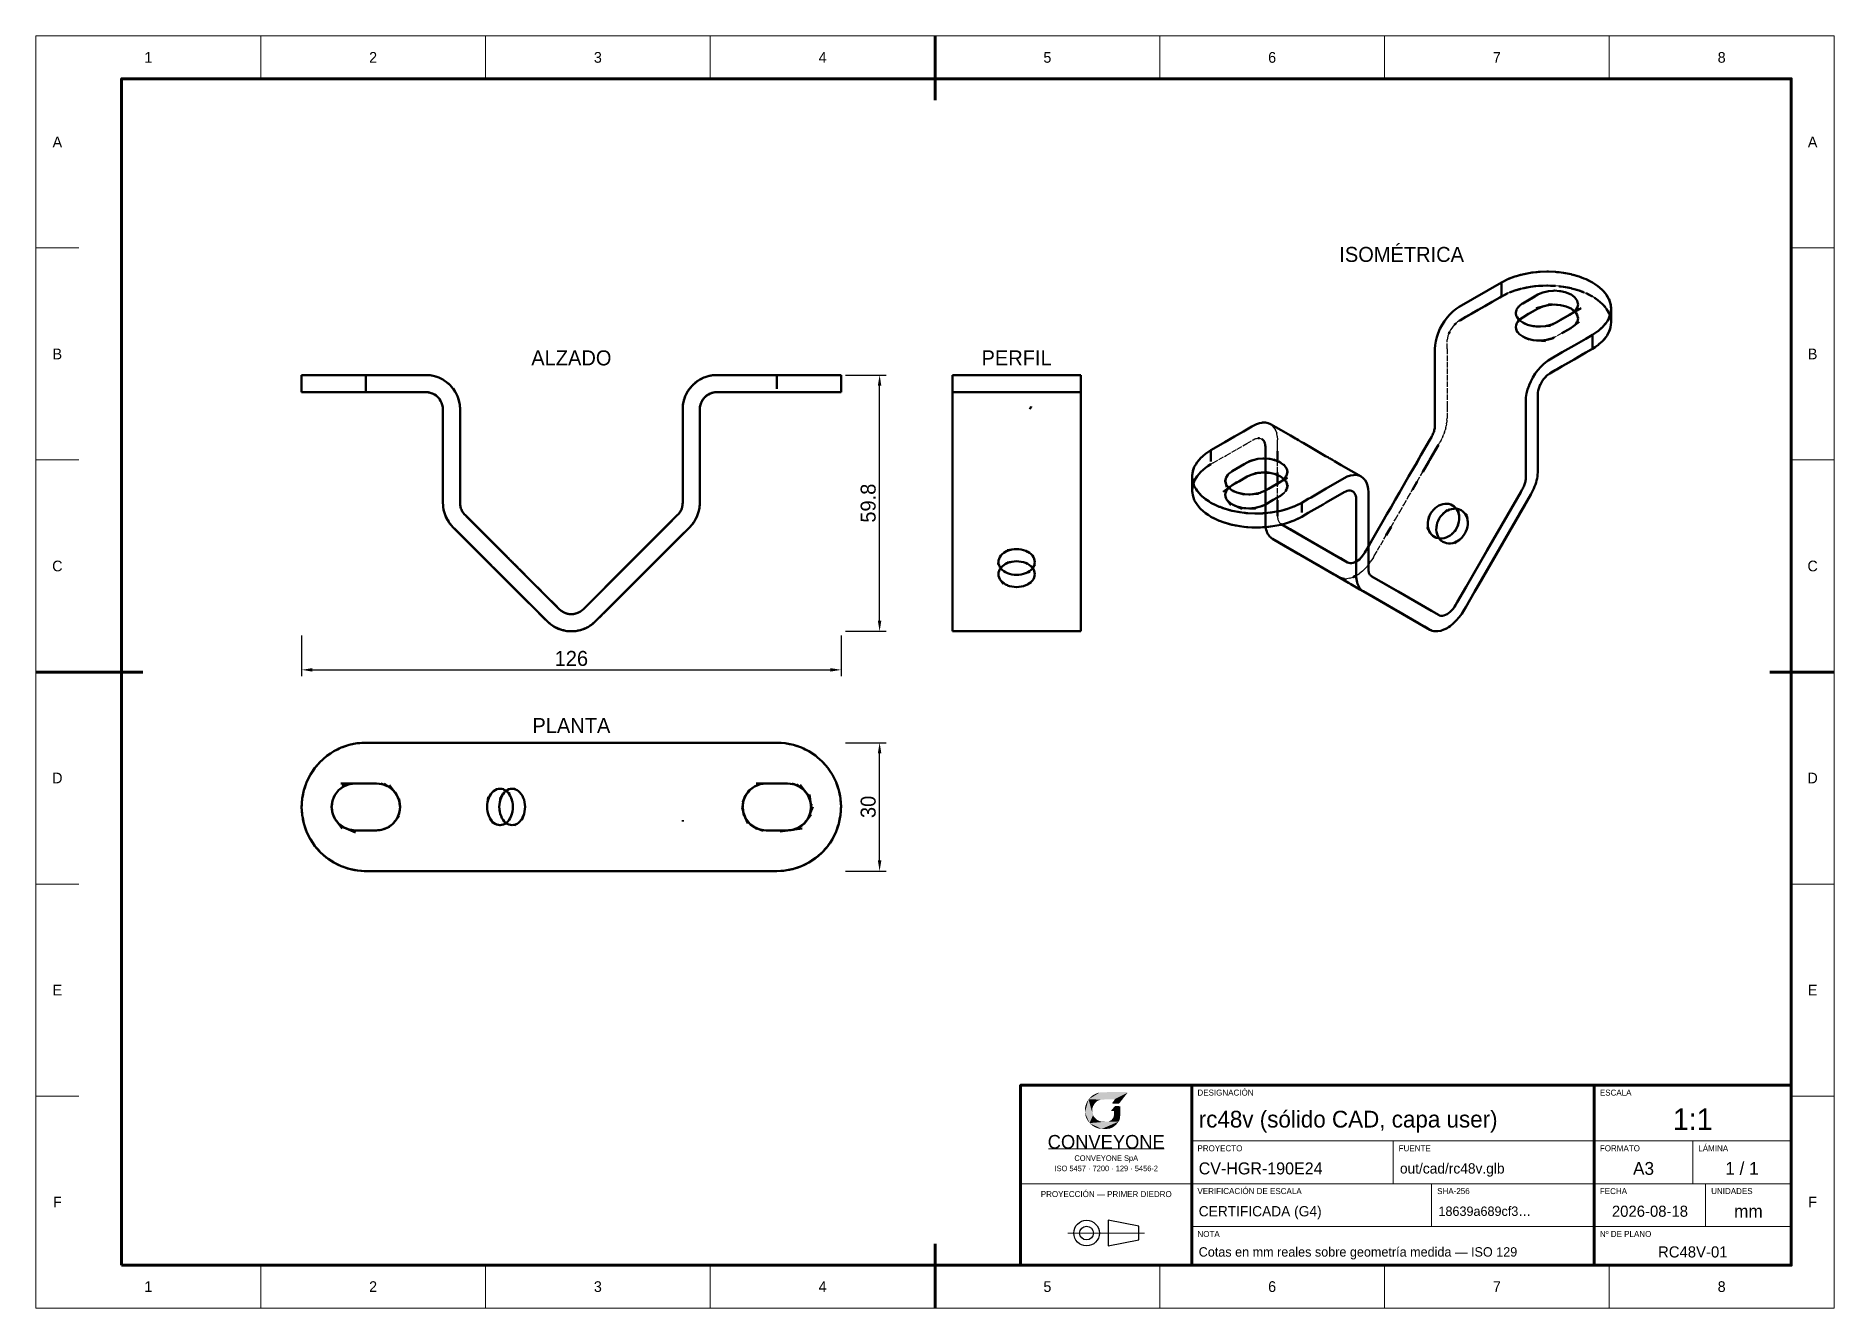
# Model space of a CAD drawing. Header units: millimetres. Extents: x 0 to 420, y 0 to 297.
import ezdxf
from ezdxf.enums import TextEntityAlignment as Align

# ---------------------------------------------------------------- set-up
doc = ezdxf.new("R2010")
doc.units = ezdxf.units.MM
doc.linetypes.add('DASHED', pattern=[1.524, 1.27, -0.254])
for name, color, linetype, lineweight in [('COTAS', 7, 'CONTINUOUS', 25), ('FINA', 7, 'CONTINUOUS', 18), ('NORMA', 7, 'CONTINUOUS', 70), ('OCULTA', 8, 'DASHED', 25), ('TEXTO', 7, 'CONTINUOUS', 25), ('VISIBLE', 7, 'CONTINUOUS', 50)]:
    doc.layers.add(name, color=color, linetype=linetype, lineweight=lineweight)
doc.layers.add('LOGO', color=5, linetype='CONTINUOUS', lineweight=35, true_color=0x3b7cd5)
doc.dimstyles.new('F3D_1000', dxfattribs={"dimtxt": 3.5, "dimasz": 2.5, "dimexe": 1.5, "dimexo": 1, "dimgap": 0.9, "dimtad": 1, "dimdec": 1, "dimdsep": 46, "dimcen": 2.5, "dimazin": 3, "dimtfac": 1, "dimtmove": 0, "dimatfit": 3})

msp = doc.modelspace()

# ---------------------------------------------------------------- texts
at = {"layer": 'TEXTO'}
for s, height, p in [('1', 2.5, (26.25, 292)), ('2', 2.5, (78.75, 292)), ('3', 2.5, (131.25, 292)), ('4', 2.5, (183.75, 292)), ('5', 2.5, (236.25, 292)), ('6', 2.5, (288.75, 292)), ('7', 2.5, (341.25, 292)), ('8', 2.5, (393.75, 292)), ('A', 2.5, (5, 272.25)), ('A', 2.5, (415, 272.25)), ('ISOMÉTRICA', 3.5, (319, 246)), ('B', 2.5, (5, 222.75)), ('ALZADO', 3.5, (125.06, 221.84)), ('PERFIL', 3.5, (229.06, 221.84)), ('B', 2.5, (415, 222.75)), ('C', 2.5, (5, 173.25)), ('C', 2.5, (415, 173.25)), ('PLANTA', 3.5, (125.06, 136)), ('D', 2.5, (5, 123.75)), ('D', 2.5, (415, 123.75)), ('E', 2.5, (5, 74.25)), ('E', 2.5, (415, 74.25)), ('1:1', 5, (387, 44.1)), ('CONVEYONE', 3.2, (250, 38.8)), ('CONVEYONE SpA', 1.3, (250, 35)), ('A3', 3, (375.5, 32.6)), ('1 / 1', 3, (398.5, 32.6)), ('ISO 5457 · 7200 · 129 · 5456-2', 1.3, (250, 32.6)), ('F', 2.5, (5, 24.75)), ('PROYECCIÓN — PRIMER DIEDRO', 1.4, (250, 26.6)), ('F', 2.5, (415, 24.75)), ('2026-08-18', 2.6, (377, 22.6)), ('mm', 3, (400, 22.6)), ('RC48V-01', 2.6, (387, 13.1)), ('1', 2.5, (26.25, 5)), ('2', 2.5, (78.75, 5)), ('3', 2.5, (131.25, 5)), ('4', 2.5, (183.75, 5)), ('5', 2.5, (236.25, 5)), ('6', 2.5, (288.75, 5)), ('7', 2.5, (341.25, 5)), ('8', 2.5, (393.75, 5))]:
    msp.add_text(s, height=height, dxfattribs=at).set_placement(p, align=Align.MIDDLE_CENTER)
for s, p in [('DESIGNACIÓN', (271.3, 49.6)), ('ESCALA', (365.3, 49.6)), ('PROYECTO', (271.3, 36.6)), ('FUENTE', (318.3, 36.6)), ('FORMATO', (365.3, 36.6)), ('LÁMINA', (388.3, 36.6)), ('VERIFICACIÓN DE ESCALA', (271.3, 26.6)), ('SHA-256', (327.3, 26.6)), ('FECHA', (365.3, 26.6)), ('UNIDADES', (391.3, 26.6)), ('NOTA', (271.3, 16.6)), ('Nº DE PLANO', (365.3, 16.6))]:
    msp.add_text(s, height=1.4, dxfattribs=at).set_placement(p)
for s, height, p in [('rc48v (sólido CAD, capa user)', 3.9138, (271.6, 44.1)), ('CV-HGR-190E24', 2.8, (271.6, 32.6)), ('out/cad/rc48v.glb', 2.4, (318.6, 32.6)), ('CERTIFICADA (G4)', 2.4, (271.6, 22.6)), ('18639a689cf3…', 2.2, (327.6, 22.6)), ('Cotas en mm reales sobre geometría medida — ISO 129', 2.2, (271.6, 13.1))]:
    msp.add_text(s, height=height, dxfattribs=at).set_placement(p, align=Align.MIDDLE_LEFT)

# ---------------------------------------------------------------- dimensions: what is measured, and where the dimension line sits
at = {"layer": 'COTAS'}
for base, p1, p2 in [((197.06, 158), (188.06, 158), (188.06, 217.84)), ((197.06, 102), (188.06, 102), (188.06, 132))]:
    msp.add_linear_dim(base=base, p1=p1, p2=p2, angle=90, dimstyle='F3D_1000', dxfattribs=at).render()
msp.add_linear_dim(base=(62.06, 149), p1=(62.06, 158), p2=(188.06, 158), dimstyle='F3D_1000', dxfattribs=at).render()

# ---------------------------------------------------------------- linework, layer by layer
at = {"layer": 'FINA'}
for p, q in [((52.5, 287), (52.5, 297)), ((105, 287), (105, 297)), ((157.5, 287), (157.5, 297)), ((210, 287), (210, 297)), ((262.5, 287), (262.5, 297)), ((315, 287), (315, 297)), ((367.5, 287), (367.5, 297)), ((0, 247.5), (10, 247.5)), ((410, 247.5), (420, 247.5)), ((0, 198), (10, 198)), ((410, 198), (420, 198)), ((0, 148.5), (10, 148.5)), ((410, 148.5), (420, 148.5)), ((0, 99), (10, 99)), ((410, 99), (420, 99)), ((0, 49.5), (10, 49.5)), ((410, 49.5), (420, 49.5)), ((270, 39), (364, 39)), ((317, 29), (317, 39)), ((364, 39), (410, 39)), ((387, 29), (387, 39)), ((236.5, 37.2), (263.5, 37.2)), ((230, 29), (270, 29)), ((270, 29), (364, 29)), ((326, 19), (326, 29)), ((364, 29), (410, 29)), ((390, 19), (390, 29)), ((241.03, 17.5), (258.97, 17.5)), ((270, 19), (364, 19)), ((364, 19), (410, 19)), ((52.5, 0), (52.5, 10)), ((105, 0), (105, 10)), ((157.5, 0), (157.5, 10)), ((210, 0), (210, 10)), ((262.5, 0), (262.5, 10)), ((315, 0), (315, 10)), ((367.5, 0), (367.5, 10))]:
    msp.add_line(p, q, dxfattribs=at)
msp.add_lwpolyline([(0, 0), (420, 0), (420, 297), (0, 297)], close=True, dxfattribs=at)
at = {"layer": 'LOGO'}
for points in [[(254.9, 50.4), (250.19, 50.4), (248.46, 50.33)], [(254.98, 50.27), (254.9, 50.4), (248.46, 50.33)], [(245.86, 48.71), (245.14, 47.19), (245.02, 45.63)], [(245.86, 48.71), (245.02, 45.63), (246.1, 43.18)], [(245.14, 47.19), (245.02, 46.52), (245.02, 45.63)], [(245.86, 48.71), (245.5, 48.13), (245.14, 47.19)], [(248.46, 50.33), (246.93, 49.73), (245.86, 48.71)], [(254.98, 50.27), (248.46, 50.33), (245.86, 48.71)], [(248.8, 48.67), (254.98, 50.27), (245.86, 48.71)], [(246.93, 49.73), (246.4, 49.29), (245.86, 48.71)], [(248.08, 48.43), (248.8, 48.67), (245.86, 48.71)], [(247.84, 48.29), (248.08, 48.43), (245.86, 48.71)], [(247.35, 47.82), (247.84, 48.29), (245.86, 48.71)], [(246.89, 47.05), (247.35, 47.82), (245.86, 48.71)], [(246.72, 46.47), (246.89, 47.05), (245.86, 48.71)], [(246.72, 45.85), (246.72, 46.47), (245.86, 48.71)], [(246.91, 45.03), (246.72, 45.85), (245.86, 48.71)], [(246.91, 45.03), (245.86, 48.71), (246.1, 43.18)], [(248.46, 50.33), (247.81, 50.16), (246.93, 49.73)], [(248.8, 48.67), (251.95, 48.74), (254.98, 50.27)], [(253.26, 47.12), (252.04, 47.16), (251.19, 46.16)], [(253.26, 47.12), (251.19, 46.16), (251.81, 45.97)], [(252.01, 48.66), (251.33, 47.82), (251.37, 47.76)], [(251.37, 47.76), (252.98, 47.71), (254.98, 50.27)], [(252.01, 48.66), (251.37, 47.76), (254.98, 50.27)], [(252.87, 43.52), (253.26, 47.12), (251.81, 45.97)], [(251.95, 48.74), (252.01, 48.66), (254.98, 50.27)], [(252.87, 43.52), (253.21, 44.29), (253.26, 47.12)], [(253.21, 44.29), (253.28, 45.18), (253.26, 47.12)], [(245.02, 45.63), (245.11, 45.06), (245.3, 44.45)], [(245.02, 45.63), (245.3, 44.45), (246.1, 43.18)], [(245.3, 44.45), (245.66, 43.76), (246.1, 43.18)], [(246.1, 43.18), (247.2, 44.55), (246.91, 45.03)], [(246.1, 43.18), (247.74, 44.01), (247.2, 44.55)], [(246.1, 43.18), (248.42, 43.63), (247.74, 44.01)], [(246.1, 43.18), (248.92, 43.51), (248.42, 43.63)], [(246.1, 43.18), (252.87, 43.52), (250.6, 43.55)], [(246.1, 43.18), (250.6, 43.55), (248.92, 43.51)], [(246.1, 43.18), (248.92, 41.8), (252.87, 43.52)], [(246.1, 43.18), (246.9, 42.5), (247.41, 42.21)], [(246.1, 43.18), (247.41, 42.21), (248.92, 41.8)], [(247.41, 42.21), (248.27, 41.9), (248.92, 41.8)], [(248.92, 41.8), (251.54, 42.18), (252.87, 43.52)], [(248.92, 41.8), (250.7, 41.85), (251.54, 42.18)], [(252.87, 43.52), (251.18, 43.87), (250.6, 43.55)], [(252.87, 43.52), (251.62, 44.38), (251.18, 43.87)], [(251.19, 46.16), (251.2, 46), (251.81, 45.97)], [(251.54, 42.18), (252.34, 42.84), (252.87, 43.52)], [(252.87, 43.52), (251.81, 45.03), (251.62, 44.38)], [(252.87, 43.52), (251.81, 45.97), (251.81, 45.03)], [(252.87, 43.52), (253.09, 43.9), (253.21, 44.29)]]:
    msp.add_solid(points, dxfattribs=at)
at = {"layer": 'NORMA'}
for p, q in [((210, 297), (210, 282)), ((0, 148.5), (25, 148.5)), ((420, 148.5), (405, 148.5)), ((270, 10), (270, 52)), ((364, 10), (364, 52)), ((210, 0), (210, 15))]:
    msp.add_line(p, q, dxfattribs=at)
for points in [[(20, 10), (410, 10), (410, 287), (20, 287)], [(230, 10), (410, 10), (410, 52), (230, 52)]]:
    msp.add_lwpolyline(points, close=True, dxfattribs=at)
at = {"layer": 'OCULTA'}
for p, q in [((344.17, 237.08), (343.81, 236.94)), ((347, 238.02), (347.2, 238.07)), ((351.05, 238.66), (350.98, 238.66)), ((355.76, 238.56), (354.9, 238.66)), ((356.79, 238.44), (356.82, 238.44)), ((358.61, 238.09), (358.68, 238.07)), ((361.59, 237.13), (362.07, 236.94)), ((364.04, 235.88), (363.55, 236.2)), ((365.95, 234.38), (365.93, 234.4)), ((366.69, 233.52), (366.8, 233.39)), ((367.44, 232.29), (367.43, 232.31)), ((329.82, 226.96), (329.7, 226.48)), ((329.99, 227.43), (329.82, 226.96)), ((330.44, 228.37), (330.19, 227.91)), ((330.71, 228.81), (330.44, 228.37)), ((331.02, 229.23), (330.71, 228.81)), ((331.35, 229.61), (331.02, 229.23)), ((332.07, 230.24), (331.7, 229.95)), ((332.44, 230.48), (332.07, 230.24)), ((355.06, 226.81), (354.57, 226.59)), ((356.43, 227.6), (355.06, 226.81)), ((360.07, 230.47), (360.02, 230.27)), ((367.89, 230.55), (367.94, 230.07)), ((329.61, 225.58), (329.63, 226.02)), ((329.61, 223.95), (329.61, 225.58)), ((329.61, 223.95), (329.61, 210.43)), ((329.7, 226.48), (329.63, 226.02)), ((348.56, 226.27), (348.42, 226.3)), ((62.19, 217.84), (62.11, 217.84)), ((62.58, 217.84), (62.57, 217.84)), ((63.2, 217.84), (63.12, 217.84)), ((64.09, 217.84), (64.07, 217.84)), ((67.93, 217.84), (67.02, 217.84)), ((71.32, 217.84), (70.79, 217.84)), ((75.1, 217.84), (75.03, 217.84)), ((79.24, 217.84), (77.06, 217.84)), ((83.09, 217.84), (79.24, 217.84)), ((87.03, 217.84), (83.09, 217.84)), ((87.03, 217.84), (91.06, 217.84)), ((93.13, 217.57), (94.12, 217.23)), ((97.94, 213.91), (97.41, 214.71)), ((152.71, 214.71), (153.4, 215.5)), ((153.63, 215.7), (153.4, 215.5)), ((153.63, 215.7), (154.19, 216.19)), ((155.06, 216.77), (156, 217.23)), ((156, 217.23), (156.99, 217.57)), ((156.99, 217.57), (158.01, 217.78)), ((158.01, 217.78), (159.06, 217.84)), ((164.97, 217.84), (159.06, 217.84)), ((164.97, 217.84), (170, 217.84)), ((170, 217.84), (170.92, 217.84)), ((170.92, 217.84), (173.06, 217.84)), ((172.87, 217.84), (175.56, 217.84)), ((175.32, 217.84), (175.02, 217.84)), ((175.42, 217.84), (176.94, 217.84)), ((179.74, 217.84), (179.27, 217.84)), ((179.48, 217.84), (179.45, 217.84)), ((179.74, 217.84), (180.56, 217.84)), ((182.97, 217.84), (182.58, 217.84)), ((182.97, 217.84), (183.67, 217.84)), ((185.14, 217.84), (184.96, 217.84)), ((185.31, 217.84), (185.44, 217.84)), ((186.05, 217.84), (185.44, 217.84)), ((186.92, 217.84), (186.88, 217.84)), ((186.92, 217.84), (186.92, 217.84)), ((187.78, 217.84), (187.82, 217.84)), ((187.93, 217.84), (187.82, 217.84)), ((214.06, 217.84), (214.06, 217.84)), ((214.06, 217.84), (214.06, 217.84)), ((214.06, 217.8), (214.06, 217.84)), ((214.06, 217.84), (214.06, 217.84)), ((214.06, 217.84), (214.06, 217.84)), ((214.06, 217.84), (214.06, 217.84)), ((214.06, 217.84), (214.06, 217.84)), ((214.06, 217.84), (214.06, 217.84)), ((214.06, 217.84), (214.06, 217.84)), ((214.06, 217.8), (214.06, 217.78)), ((214.06, 217.78), (214.06, 217.57)), ((214.06, 217.57), (214.06, 217.23)), ((214.06, 217.23), (214.06, 216.77)), ((214.06, 216.77), (214.06, 216.19)), ((214.06, 216.19), (214.06, 215.5)), ((214.06, 215.5), (214.06, 214.71)), ((214.06, 213.91), (214.06, 214.71)), ((214.25, 217.84), (214.19, 217.84)), ((214.27, 217.84), (214.57, 217.84)), ((215.67, 217.84), (215.43, 217.84)), ((215.67, 217.84), (216.07, 217.84)), ((217.84, 217.84), (217.5, 217.84)), ((217.84, 217.84), (218.45, 217.84)), ((220.2, 217.84), (219.93, 217.84)), ((220.46, 217.84), (220.65, 217.84)), ((221.56, 217.84), (220.65, 217.84)), ((223.32, 217.84), (223.25, 217.84)), ((223.32, 217.84), (223.32, 217.84)), ((225.35, 217.84), (225.17, 217.84)), ((226.33, 217.84), (226.53, 217.84)), ((227.1, 217.84), (226.53, 217.84)), ((227.92, 217.84), (228.77, 217.84)), ((229.39, 217.84), (229.06, 217.84)), ((231.02, 217.84), (229.8, 217.84)), ((232.44, 217.84), (232.94, 217.84)), ((232.99, 217.84), (232.94, 217.84)), ((234.56, 217.84), (234.56, 217.84)), ((235.39, 217.84), (236.56, 217.84)), ((238.17, 217.84), (238.19, 217.84)), ((240.6, 217.84), (240.96, 217.84)), ((242.53, 217.84), (242.92, 217.84)), ((243.74, 217.84), (243.93, 217.84)), ((244.06, 217.78), (244.06, 217.84)), ((244.06, 217.84), (244.06, 217.84)), ((244.06, 217.84), (244.06, 217.84)), ((244.06, 217.84), (244.06, 217.84)), ((244.06, 217.84), (244.06, 217.84)), ((244.06, 217.84), (244.06, 217.84)), ((244.06, 217.84), (244.06, 217.84)), ((244.06, 217.84), (244.06, 217.84)), ((244.06, 217.78), (244.06, 217.57)), ((244.06, 217.23), (244.06, 217.57)), ((244.06, 217.23), (244.06, 216.77)), ((244.06, 216.19), (244.06, 216.77)), ((244.06, 216.19), (244.06, 215.5)), ((244.06, 214.71), (244.06, 215.5)), ((244.06, 214.71), (244.06, 213.84)), ((62.11, 213.84), (62.06, 213.84)), ((62.58, 213.84), (62.57, 213.84)), ((63.12, 213.84), (63.2, 213.84)), ((64.09, 213.84), (64.07, 213.84)), ((65.9, 213.84), (66.45, 213.84)), ((67.02, 213.84), (66.45, 213.84)), ((67.88, 213.84), (67.93, 213.84)), ((70.79, 213.84), (71.32, 213.84)), ((71.32, 213.84), (71.53, 213.84)), ((74.67, 213.84), (74.56, 213.84)), ((74.67, 213.84), (75.03, 213.84)), ((75.03, 213.84), (75.1, 213.84)), ((77.62, 213.84), (79.56, 213.84)), ((82.55, 213.84), (82.31, 213.84)), ((91.68, 213.79), (91.58, 213.81)), ((92.59, 213.54), (93.06, 213.31)), ((93.06, 213.31), (93.49, 213.02)), ((93.49, 213.02), (93.89, 212.67)), ((97.99, 213.84), (98.45, 212.9)), ((98.45, 212.9), (98.79, 211.91)), ((98.79, 211.91), (98.99, 210.89)), ((98.99, 210.89), (99.06, 209.84)), ((155.36, 211.37), (155.19, 210.88)), ((156.62, 213.02), (156.23, 212.67)), ((158.02, 213.71), (157.53, 213.54)), ((158.54, 213.81), (158.02, 213.71)), ((164.97, 213.84), (159.06, 213.84)), ((166, 213.84), (164.97, 213.84)), ((165.06, 213.84), (165.09, 213.84)), ((165.25, 213.84), (165.38, 213.84)), ((166, 213.84), (170.92, 213.84)), ((171.86, 213.84), (170.92, 213.84)), ((171.86, 213.84), (173.06, 213.84)), ((173.34, 213.84), (175.56, 213.84)), ((175.32, 213.84), (175.02, 213.84)), ((177.93, 213.84), (178.8, 213.84)), ((179.27, 213.84), (178.8, 213.84)), ((180.38, 213.84), (180.32, 213.84)), ((182.09, 213.84), (182.19, 213.84)), ((182.58, 213.84), (182.19, 213.84)), ((184.96, 213.84), (184.97, 213.84)), ((184.97, 213.84), (185.14, 213.84)), ((185.44, 213.84), (185.14, 213.84)), ((186.83, 213.84), (186.88, 213.84)), ((186.88, 213.84), (186.92, 213.84)), ((187.81, 213.84), (187.82, 213.84)), ((187.82, 213.84), (187.93, 213.84)), ((214.06, 213.91), (214.06, 213.84)), ((214.06, 213.84), (214.06, 213.84)), ((214.06, 213.84), (214.06, 213.84)), ((214.06, 213.84), (214.06, 213.81)), ((214.06, 213.84), (214.06, 212.9)), ((214.06, 213.84), (214.06, 213.84)), ((214.06, 213.84), (214.06, 213.84)), ((214.06, 213.84), (214.06, 213.84)), ((214.06, 213.81), (214.06, 213.71)), ((214.06, 213.71), (214.06, 213.54)), ((214.06, 213.31), (214.06, 213.02)), ((214.06, 213.02), (214.06, 212.67)), ((214.06, 212.9), (214.06, 211.91)), ((214.06, 212.67), (214.06, 212.28)), ((214.06, 212.28), (214.06, 211.84)), ((214.06, 211.91), (214.06, 210.89)), ((214.06, 211.84), (214.06, 211.37)), ((214.06, 211.37), (214.06, 210.88)), ((214.06, 210.89), (214.06, 209.84)), ((214.06, 210.88), (214.06, 210.37)), ((214.06, 209.84), (214.06, 210.37)), ((214.25, 213.84), (214.19, 213.84)), ((214.91, 213.84), (215.2, 213.84)), ((215.43, 213.84), (215.2, 213.84)), ((217.09, 213.84), (217.16, 213.84)), ((217.5, 213.84), (217.16, 213.84)), ((219.93, 213.84), (219.94, 213.84)), ((219.94, 213.84), (220.2, 213.84)), ((220.65, 213.84), (220.2, 213.84)), ((223.14, 213.84), (223.25, 213.84)), ((223.25, 213.84), (223.32, 213.84)), ((223.56, 213.84), (223.56, 213.84)), ((223.75, 213.84), (223.99, 213.84)), ((224.51, 213.84), (224.3, 213.84)), ((225.17, 213.84), (225.53, 213.84)), ((226.31, 213.84), (226.8, 213.84)), ((226.52, 213.84), (226.53, 213.84)), ((226.53, 213.84), (227.1, 213.84)), ((227.63, 213.84), (228.01, 213.84)), ((229.8, 213.84), (229.06, 213.84)), ((229.06, 213.84), (229.28, 213.84)), ((229.8, 213.84), (229.95, 213.84)), ((230.48, 213.84), (230.8, 213.84)), ((232.99, 213.84), (232.94, 213.84)), ((232.99, 213.84), (233.34, 213.84)), ((234.56, 213.84), (234.56, 213.84)), ((234.56, 213.84), (234.56, 213.84)), ((234.56, 213.84), (234.56, 213.84)), ((236.56, 213.84), (236.58, 213.84)), ((239.5, 213.84), (239.67, 213.84)), ((241.92, 213.84), (242.05, 213.84)), ((243.55, 213.84), (243.56, 213.84)), ((244.06, 212.9), (244.06, 213.84)), ((244.06, 213.84), (244.06, 213.84)), ((244.06, 213.84), (244.06, 213.84)), ((244.06, 213.84), (244.06, 213.84)), ((244.06, 213.84), (244.06, 213.84)), ((244.06, 213.84), (244.06, 213.84)), ((244.06, 213.84), (244.06, 213.81)), ((244.06, 213.81), (244.06, 213.74)), ((244.06, 213.74), (244.06, 213.71)), ((244.06, 213.71), (244.06, 213.54)), ((244.06, 213.31), (244.06, 213.02)), ((244.06, 213.02), (244.06, 212.67)), ((244.06, 212.9), (244.06, 211.91)), ((244.06, 212.67), (244.06, 212.28)), ((244.06, 212.28), (244.06, 211.84)), ((244.06, 210.89), (244.06, 211.91)), ((244.06, 211.84), (244.06, 211.37)), ((244.06, 211.37), (244.06, 210.88)), ((244.06, 210.89), (244.06, 209.84)), ((244.06, 210.7), (244.06, 210.88)), ((244.06, 210.37), (244.06, 210.7)), ((244.06, 209.84), (244.06, 210.37)), ((329.61, 210.43), (329.61, 207.75)), ((95.06, 207.84), (95.06, 209.84)), ((95.06, 188), (95.06, 207.84)), ((99.06, 207.84), (99.06, 209.84)), ((99.06, 207.84), (99.06, 188)), ((151.06, 207.84), (151.06, 209.84)), ((155.06, 207.84), (155.06, 209.84)), ((214.06, 207.84), (214.06, 209.84)), ((214.06, 207.84), (214.06, 209.84)), ((214.06, 207.84), (214.06, 188)), ((244.06, 207.84), (244.06, 209.84)), ((244.06, 207.84), (244.06, 209.84)), ((244.06, 195.28), (244.06, 207.84)), ((244.06, 207.66), (244.06, 207.84)), ((288.84, 206.02), (288.35, 206.38)), ((329.31, 205.47), (329.41, 205.95)), ((329.5, 206.41), (329.41, 205.95)), ((329.5, 206.41), (329.56, 206.87)), ((329.59, 207.31), (329.56, 206.87)), ((329.59, 207.31), (329.61, 207.75)), ((329.59, 207.31), (329.59, 207.31)), ((155.06, 202.91), (155.06, 197.05)), ((214.06, 202.91), (214.06, 197.05)), ((244.06, 200.85), (244.06, 204.46)), ((280.55, 200.52), (282.81, 201.83)), ((282.81, 201.83), (284.35, 202.72)), ((284.35, 202.72), (284.72, 202.91)), ((284.72, 202.91), (284.96, 202.99)), ((284.96, 202.99), (285.08, 203.03)), ((285.08, 203.03), (285.43, 203.1)), ((285.77, 203.1), (286.07, 203.04)), ((286.07, 203.04), (286.35, 202.92)), ((289.58, 204.97), (289.25, 205.55)), ((289.65, 204.77), (289.58, 204.97)), ((289.65, 204.77), (289.82, 204.3)), ((289.96, 203.55), (289.82, 204.3)), ((289.96, 203.55), (290.01, 202.72)), ((290.01, 202.34), (290.01, 202.72)), ((290.01, 201.09), (290.01, 202.34)), ((327.58, 201.53), (327.95, 202.17)), ((328.2, 202.63), (327.95, 202.17)), ((328.2, 202.63), (328.44, 203.1)), ((328.65, 203.57), (328.44, 203.1)), ((328.65, 203.57), (328.85, 204.04)), ((329.02, 204.52), (328.85, 204.04)), ((329.02, 204.52), (329.18, 205)), ((329.31, 205.47), (329.18, 205)), ((244.06, 196.61), (244.06, 200.85)), ((275, 197.32), (277.99, 199.05)), ((277.99, 199.05), (280.55, 200.52)), ((290.01, 200.07), (290.01, 201.09)), ((290.01, 195.06), (290.01, 197.68)), ((244.06, 195.28), (244.06, 191.46)), ((272.07, 195.21), (272.11, 195.25)), ((275, 197.32), (274.45, 197.01)), ((322.63, 192.96), (323.93, 195.21)), ((244.06, 188), (244.06, 191.46)), ((244.06, 188), (244.06, 191.42)), ((270.53, 193), (270.57, 193.12)), ((278.04, 188.95), (277.98, 189.04)), ((290.01, 188.65), (290.01, 192.11)), ((291.59, 190.31), (291.84, 190.66)), ((319.5, 187.54), (320.48, 189.23)), ((320.48, 189.23), (321.51, 191.01)), ((95.33, 185.93), (95.21, 186.44)), ((95.67, 184.94), (95.48, 185.43)), ((95.88, 184.46), (95.67, 184.94)), ((99.14, 187.22), (99.19, 186.97)), ((99.27, 186.71), (99.36, 186.47)), ((99.36, 186.47), (99.47, 186.23)), ((99.59, 186), (99.73, 185.78)), ((99.73, 185.78), (99.89, 185.57)), ((99.89, 185.57), (100.05, 185.36)), ((150.07, 185.36), (149.89, 185.17)), ((150.38, 185.78), (150.23, 185.57)), ((150.75, 186.47), (150.65, 186.23)), ((150.85, 186.71), (150.75, 186.47)), ((151.02, 187.48), (150.98, 187.22)), ((151.06, 188), (151.05, 187.74)), ((154.63, 185.43), (154.45, 184.94)), ((154.79, 185.93), (154.63, 185.43)), ((155.06, 188.54), (155.06, 188)), ((214.06, 188.54), (214.06, 188)), ((214.06, 188), (214.06, 187.74)), ((214.06, 188), (214.06, 187.48)), ((214.06, 187.74), (214.06, 187.48)), ((214.06, 187.48), (214.06, 187.22)), ((214.06, 187.22), (214.06, 186.97)), ((214.06, 186.97), (214.06, 186.71)), ((214.06, 186.96), (214.06, 186.44)), ((214.06, 186.71), (214.06, 186.47)), ((214.06, 186.47), (214.06, 186.23)), ((214.06, 186.44), (214.06, 185.93)), ((214.06, 186.23), (214.06, 186)), ((214.06, 186), (214.06, 185.78)), ((214.06, 185.93), (214.06, 185.43)), ((214.06, 185.78), (214.06, 185.57)), ((214.06, 185.57), (214.06, 185.36)), ((214.06, 185.43), (214.06, 184.94)), ((214.06, 185.36), (214.06, 185.17)), ((214.06, 184.94), (214.06, 184.46)), ((244.06, 187.48), (244.06, 188)), ((244.06, 188), (244.06, 187.74)), ((244.06, 187.74), (244.06, 187.48)), ((244.06, 187.48), (244.06, 187.22)), ((244.06, 187.22), (244.06, 186.97)), ((244.06, 186.97), (244.06, 186.71)), ((244.06, 186.44), (244.06, 186.96)), ((244.06, 186.71), (244.06, 186.47)), ((244.06, 186.47), (244.06, 186.23)), ((244.06, 186.44), (244.06, 185.93)), ((244.06, 186.23), (244.06, 186)), ((244.06, 186), (244.06, 185.78)), ((244.06, 185.43), (244.06, 185.93)), ((244.06, 185.78), (244.06, 185.57)), ((244.06, 185.57), (244.06, 185.36)), ((244.06, 185.43), (244.06, 184.94)), ((244.06, 185.36), (244.06, 185.17)), ((244.06, 184.46), (244.06, 184.94)), ((279.47, 187.59), (279.4, 187.62)), ((282.04, 186.78), (281.87, 186.79)), ((290.01, 184.89), (290.01, 184.68)), ((317.55, 184.17), (318.54, 185.87)), ((318.54, 185.87), (319.5, 187.54)), ((96.13, 184), (95.88, 184.46)), ((96.41, 183.56), (96.13, 184)), ((97.4, 182.34), (97.04, 182.73)), ((153.71, 183.56), (153.41, 183.13)), ((154.23, 184.46), (153.99, 184)), ((214.06, 184.46), (214.06, 184)), ((214.06, 184), (214.06, 183.56)), ((214.06, 183.56), (214.06, 183.13)), ((214.06, 183.13), (214.06, 182.73)), ((214.06, 182.73), (214.06, 182.34)), ((244.06, 181.72), (244.06, 184.65)), ((244.06, 184.46), (244.06, 184)), ((244.06, 183.56), (244.06, 184)), ((244.06, 183.56), (244.06, 183.13)), ((244.06, 182.75), (244.06, 183.13)), ((244.06, 182.73), (244.06, 182.75)), ((244.06, 182.73), (244.06, 182.34)), ((290.01, 184.68), (290.03, 184.47)), ((290.05, 184.39), (290.03, 184.47)), ((290.05, 184.39), (290.06, 184.28)), ((290.06, 184.28), (290.1, 184.1)), ((290.1, 184.1), (290.16, 183.92)), ((290.16, 183.92), (290.22, 183.76)), ((290.22, 183.76), (290.3, 183.61)), ((290.3, 183.61), (290.39, 183.47)), ((290.39, 183.47), (290.49, 183.35)), ((290.49, 183.35), (290.59, 183.24)), ((290.59, 183.24), (290.71, 183.14)), ((290.71, 183.14), (290.84, 183.05)), ((316.52, 182.37), (317.55, 184.17)), ((244.06, 177.65), (244.06, 179.48)), ((244.06, 176.06), (244.06, 177.65)), ((312.61, 175.6), (314.11, 178.2)), ((314.11, 178.2), (315.39, 180.41)), ((244.06, 174.6), (244.06, 176.06)), ((244.06, 171.86), (244.06, 173.22)), ((309.86, 172.07), (310.43, 172.62)), ((310.43, 172.62), (310.56, 172.75)), ((311.22, 173.51), (310.56, 172.75)), ((311.22, 173.51), (311.84, 174.34)), ((312.39, 175.23), (311.84, 174.34)), ((312.39, 175.23), (312.61, 175.6)), ((244.06, 170.47), (244.06, 171.86)), ((244.06, 169), (244.06, 170.47)), ((244.06, 167.4), (244.06, 169)), ((304.39, 170.61), (304.55, 170.54)), ((305.56, 170.25), (306.23, 170.25)), ((306.93, 170.38), (306.23, 170.25)), ((306.93, 170.38), (307.66, 170.63)), ((308.39, 171.01), (309.13, 171.49)), ((309.86, 172.07), (309.13, 171.49)), ((214.06, 166.62), (214.06, 163.69)), ((244.06, 165.6), (244.06, 167.4)), ((244.06, 163.48), (244.06, 165.6)), ((121.71, 163.69), (122.23, 163.17)), ((122.62, 162.83), (123.06, 162.54)), ((123.53, 162.3), (124.02, 162.14)), ((124.02, 162.14), (124.54, 162.03)), ((124.54, 162.03), (125.06, 162)), ((127.06, 162.54), (126.59, 162.3)), ((127.49, 162.83), (127.06, 162.54)), ((214.06, 163.69), (214.06, 163.17)), ((214.06, 163.17), (214.06, 162.83)), ((214.06, 162.83), (214.06, 162.54)), ((214.06, 162.3), (214.06, 162.14)), ((214.06, 162.14), (214.06, 162.03)), ((214.06, 162.03), (214.06, 162)), ((244.06, 163.17), (244.06, 163.48)), ((244.06, 163.17), (244.06, 162.83)), ((244.06, 162.83), (244.06, 162.54)), ((244.06, 162.3), (244.06, 162.14)), ((244.06, 162.14), (244.06, 162.03)), ((244.06, 162.03), (244.06, 162)), ((244.06, 160.34), (244.06, 160.14)), ((122, 158.61), (121.06, 159.07)), ((124.55, 158.03), (124.01, 158.07)), ((214.06, 159.07), (214.06, 158.61)), ((214.06, 158.61), (214.06, 158.27)), ((214.06, 158.27), (214.06, 158.07)), ((244.06, 159.07), (244.06, 158.61)), ((244.06, 158.27), (244.06, 158.61)), ((244.06, 158.27), (244.06, 158.07)), ((70.79, 130.6), (71.32, 130.86)), ((71.32, 130.86), (71.53, 130.93)), ((75.03, 131.86), (75.1, 131.87)), ((91.06, 132), (91.58, 132)), ((91.68, 132), (91.58, 132)), ((92.09, 132), (91.68, 132)), ((92.59, 132), (93.06, 132)), ((93.06, 132), (93.49, 132)), ((93.49, 132), (93.89, 132)), ((93.89, 132), (94.23, 132)), ((94.52, 132), (94.75, 132)), ((94.75, 132), (94.92, 132)), ((94.92, 132), (95.02, 132)), ((95.06, 132), (95.02, 132)), ((95.08, 132), (95.06, 132)), ((95.06, 132), (95.06, 132)), ((95.06, 132), (95.06, 132)), ((95.13, 132), (95.08, 132)), ((95.21, 132), (95.13, 132)), ((95.33, 132), (95.21, 132)), ((95.48, 132), (95.33, 132)), ((95.67, 132), (95.48, 132)), ((95.88, 132), (95.67, 132)), ((96.13, 132), (95.88, 132)), ((96.41, 132), (96.13, 132)), ((96.71, 132), (96.41, 132)), ((97.04, 132), (96.71, 132)), ((97.4, 132), (97.04, 132)), ((99.06, 132), (99.06, 132)), ((99.06, 132), (99.06, 132)), ((115.95, 132), (118.88, 132)), ((118.88, 132), (119.4, 132)), ((120.19, 132), (119.4, 132)), ((121.06, 132), (120.19, 132)), ((122, 132), (121.06, 132)), ((122.99, 132), (122, 132)), ((124.01, 132), (122.99, 132)), ((124.55, 132), (124.01, 132)), ((124.55, 132), (125.06, 132)), ((127.13, 132), (126.1, 132)), ((128.12, 132), (127.13, 132)), ((129.06, 132), (128.12, 132)), ((151.06, 132), (151.06, 132)), ((153.07, 132), (152.72, 132)), ((153.41, 132), (153.07, 132)), ((153.71, 132), (153.41, 132)), ((153.99, 132), (153.71, 132)), ((154.23, 132), (153.99, 132)), ((154.45, 132), (154.23, 132)), ((154.63, 132), (154.45, 132)), ((154.79, 132), (154.63, 132)), ((154.9, 132), (154.79, 132)), ((154.99, 132), (154.9, 132)), ((155.06, 132), (155.04, 132)), ((155.06, 132), (155.06, 132)), ((155.06, 132), (155.09, 132)), ((155.06, 132), (155.06, 132)), ((155.06, 132), (155.06, 132)), ((155.19, 132), (155.09, 132)), ((155.36, 132), (155.19, 132)), ((155.59, 132), (155.36, 132)), ((155.89, 132), (155.59, 132)), ((156.23, 132), (155.89, 132)), ((156.62, 132), (156.23, 132)), ((157.06, 132), (156.62, 132)), ((158.02, 132), (157.53, 132)), ((158.54, 132), (158.02, 132)), ((159.06, 132), (158.54, 132)), ((164.97, 132), (159.06, 132)), ((166, 132), (164.97, 132)), ((166, 132), (170.92, 132)), ((171.86, 132), (170.92, 132)), ((171.86, 132), (173.06, 132)), ((175.32, 131.81), (175.02, 131.87)), ((177.93, 131.15), (178.8, 130.86)), ((179.27, 130.63), (178.8, 130.86)), ((65.9, 126.98), (66.45, 127.61)), ((67.02, 128.1), (66.45, 127.61)), ((67.88, 128.86), (67.93, 128.9)), ((182.09, 128.97), (182.19, 128.9)), ((182.58, 128.56), (182.19, 128.9)), ((184.97, 126.12), (185.14, 125.86)), ((63.12, 122.5), (63.2, 122.74)), ((64.09, 124.53), (64.07, 124.5)), ((77.62, 122.5), (79.56, 122.5)), ((79.56, 122.5), (80.18, 122.42)), ((169.13, 122.31), (168.54, 122.07)), ((185.44, 125.41), (185.14, 125.86)), ((186.83, 122.92), (186.88, 122.8)), ((186.88, 122.8), (186.92, 122.74)), ((62.11, 117.74), (62.06, 117)), ((62.58, 120.93), (62.57, 120.88)), ((71.53, 121.55), (71.81, 121.76)), ((84.81, 118.56), (84.87, 118.42)), ((165.25, 118.42), (165.2, 118.05)), ((165.8, 119.75), (165.59, 119.26)), ((166.67, 120.89), (166.4, 120.53)), ((180.21, 119.89), (180.32, 119.75)), ((187.82, 119.53), (187.93, 118.96)), ((62.3, 114.47), (62.19, 115.04)), ((165.06, 117), (165.09, 116.78)), ((165.25, 115.58), (165.38, 115.26)), ((180.38, 114.4), (180.32, 114.25)), ((181.05, 117.08), (181.06, 117)), ((188.01, 116.26), (188, 116.11)), ((188.01, 116.26), (188.06, 117)), ((63.23, 111.2), (63.2, 111.26)), ((64.09, 109.47), (64.07, 109.5)), ((74.67, 111.5), (74.56, 111.5)), ((77.62, 111.5), (79.56, 111.5)), ((82.55, 112.42), (82.31, 112.24)), ((173.34, 111.5), (175.56, 111.5)), ((186.05, 109.5), (186.03, 109.48)), ((187.53, 113.07), (187.41, 112.72)), ((187.53, 113.07), (187.55, 113.12)), ((64.67, 108.6), (65.16, 107.87)), ((67.88, 105.14), (67.93, 105.1)), ((183.81, 106.55), (183.67, 106.39)), ((71.53, 103.07), (71.32, 103.14)), ((74.67, 102.21), (75.1, 102.13)), ((91.06, 102), (91.58, 102)), ((91.58, 102), (92.09, 102)), ((92.59, 102), (93.06, 102)), ((93.06, 102), (93.49, 102)), ((93.49, 102), (93.89, 102)), ((93.89, 102), (94.23, 102)), ((94.52, 102), (94.75, 102)), ((94.75, 102), (94.92, 102)), ((94.92, 102), (95.02, 102)), ((95.06, 102), (95.02, 102)), ((95.06, 102), (95.06, 102)), ((95.06, 102), (95.06, 102)), ((95.06, 102), (95.06, 102)), ((95.08, 102), (95.06, 102)), ((95.08, 102), (95.13, 102)), ((95.08, 102), (95.08, 102)), ((95.21, 102), (95.13, 102)), ((95.21, 102), (95.33, 102)), ((95.48, 102), (95.33, 102)), ((95.48, 102), (95.67, 102)), ((95.88, 102), (95.67, 102)), ((95.88, 102), (96.13, 102)), ((96.41, 102), (96.13, 102)), ((96.41, 102), (96.71, 102)), ((97.04, 102), (96.71, 102)), ((97.04, 102), (97.4, 102)), ((97.93, 102), (97.4, 102)), ((99.06, 102), (99.06, 102)), ((99.06, 102), (99.06, 102)), ((99.06, 102), (99.06, 102)), ((99.06, 102), (99.06, 102)), ((104.92, 102), (103.09, 102)), ((107.97, 102), (106.51, 102)), ((109.35, 102), (107.97, 102)), ((110.71, 102), (109.35, 102)), ((112.1, 102), (110.71, 102)), ((113.57, 102), (112.1, 102)), ((116.98, 102), (115.17, 102)), ((119.1, 102), (116.98, 102)), ((119.4, 102), (119.1, 102)), ((119.4, 102), (120.19, 102)), ((121.06, 102), (120.19, 102)), ((121.06, 102), (122, 102)), ((122.19, 102), (122, 102)), ((122.99, 102), (122.19, 102)), ((122.99, 102), (124.01, 102)), ((125.06, 102), (124.01, 102)), ((127.13, 102), (126.1, 102)), ((127.13, 102), (128.12, 102)), ((129.06, 102), (128.12, 102)), ((130.72, 102), (130.49, 102)), ((151.06, 102), (151.06, 102)), ((151.06, 102), (151.06, 102)), ((151.06, 102), (151.06, 102)), ((151.06, 102), (151.06, 102)), ((151.06, 102), (151.06, 102)), ((153.07, 102), (152.72, 102)), ((153.07, 102), (153.09, 102)), ((153.09, 102), (153.41, 102)), ((153.71, 102), (153.41, 102)), ((153.71, 102), (153.99, 102)), ((154.23, 102), (153.99, 102)), ((154.23, 102), (154.45, 102)), ((154.63, 102), (154.45, 102)), ((154.63, 102), (154.79, 102)), ((154.9, 102), (154.79, 102)), ((154.9, 102), (154.99, 102)), ((155.04, 102), (155.06, 102)), ((155.06, 102), (155.06, 102)), ((155.06, 102), (155.06, 102)), ((155.06, 102), (155.06, 102)), ((155.06, 102), (155.06, 102)), ((155.06, 102), (155.06, 102)), ((155.06, 102), (155.09, 102)), ((155.09, 102), (155.16, 102)), ((155.16, 102), (155.19, 102)), ((155.36, 102), (155.19, 102)), ((155.59, 102), (155.36, 102)), ((155.89, 102), (155.59, 102)), ((156.23, 102), (155.89, 102)), ((156.62, 102), (156.23, 102)), ((157.06, 102), (156.62, 102)), ((158.02, 102), (157.53, 102)), ((158.2, 102), (158.02, 102)), ((158.54, 102), (158.2, 102)), ((159.06, 102), (158.54, 102)), ((161.24, 102), (159.06, 102)), ((164.44, 102), (161.24, 102)), ((168.05, 102), (164.44, 102)), ((172.29, 102), (168.05, 102)), ((172.29, 102), (173.06, 102)), ((176.94, 102.51), (176.87, 102.5)), ((180.74, 104.13), (180.56, 104.01))]:
    msp.add_line(p, q, dxfattribs=at)
at = {"layer": 'TEXTO'}
msp.add_lwpolyline([(250.46, 14.51), (257.59, 15.89), (257.59, 19.11), (250.46, 20.49)], close=True, dxfattribs=at)
for radius in [2.99, 1.61]:
    msp.add_circle((245.4, 17.5), radius, dxfattribs=at)
at = {"layer": 'VISIBLE'}
for p, q in [((332.44, 233.75), (342.33, 239.46)), ((332.44, 233.75), (342.33, 239.46)), ((342.33, 239.46), (343.81, 240.21)), ((342.33, 239.46), (342.63, 239.61)), ((342.33, 239.46), (342.63, 239.61)), ((342.33, 239.44), (342.33, 239.46)), ((342.33, 239.46), (342.33, 236.94)), ((342.33, 239.46), (342.33, 239.46)), ((342.33, 239.44), (342.33, 239.23)), ((343.78, 240.19), (342.63, 239.61)), ((342.63, 239.61), (343.78, 240.19)), ((343.81, 240.21), (343.78, 240.19)), ((343.78, 240.19), (343.81, 240.21)), ((345.44, 240.84), (343.81, 240.21)), ((343.81, 240.21), (345.44, 240.84)), ((343.81, 240.21), (344.14, 240.34)), ((343.81, 240.21), (343.81, 240.21)), ((345.44, 240.84), (344.14, 240.34)), ((347.2, 241.34), (345.44, 240.84)), ((345.44, 240.84), (345.79, 240.94)), ((345.44, 240.84), (345.79, 240.94)), ((345.44, 240.84), (345.44, 240.84)), ((346.74, 241.21), (345.79, 240.94)), ((345.79, 240.94), (346.74, 241.21)), ((347.2, 241.34), (346.74, 241.21)), ((346.74, 241.21), (347.2, 241.34)), ((349.06, 241.7), (347.2, 241.34)), ((347.2, 241.34), (347.57, 241.41)), ((347.2, 241.34), (347.57, 241.41)), ((347.2, 241.34), (347.2, 241.34)), ((349.06, 241.7), (347.57, 241.41)), ((347.57, 241.41), (349.06, 241.7)), ((350.98, 241.93), (349.06, 241.7)), ((349.06, 241.7), (350.98, 241.93)), ((349.06, 241.7), (349.44, 241.75)), ((349.06, 241.7), (349.06, 241.7)), ((350.6, 241.88), (349.44, 241.75)), ((350.98, 241.93), (350.6, 241.88)), ((352.94, 242), (350.98, 241.93)), ((350.98, 241.93), (351.37, 241.94)), ((350.98, 241.93), (351.37, 241.94)), ((350.98, 241.93), (350.98, 241.93)), ((352.94, 242), (351.37, 241.94)), ((351.37, 241.94), (352.94, 242)), ((354.9, 241.93), (352.94, 242)), ((352.94, 242), (353.33, 241.98)), ((352.94, 242), (352.94, 242)), ((352.94, 242), (353.33, 241.98)), ((354.9, 241.93), (353.33, 241.98)), ((353.33, 241.98), (354.9, 241.93)), ((355.76, 241.83), (354.9, 241.93)), ((354.9, 241.93), (355.28, 241.88)), ((354.9, 241.93), (354.9, 241.93)), ((354.9, 241.93), (355.76, 241.83)), ((355.76, 241.83), (355.28, 241.88)), ((356.79, 241.71), (355.76, 241.83)), ((355.76, 241.83), (356.71, 241.72)), ((355.76, 241.83), (356.71, 241.72)), ((356.79, 241.71), (356.71, 241.72)), ((356.71, 241.72), (356.79, 241.71)), ((356.79, 241.71), (356.82, 241.7)), ((356.79, 241.71), (356.82, 241.7)), ((358.61, 241.35), (356.82, 241.7)), ((356.82, 241.7), (357.19, 241.63)), ((356.82, 241.7), (356.82, 241.7)), ((356.82, 241.7), (358.61, 241.35)), ((358.61, 241.35), (357.19, 241.63)), ((358.68, 241.34), (358.61, 241.35)), ((358.61, 241.35), (358.68, 241.34)), ((360.44, 240.84), (358.68, 241.34)), ((358.68, 241.34), (359.03, 241.24)), ((358.68, 241.34), (358.68, 241.34)), ((358.68, 241.34), (360.44, 240.84)), ((360.44, 240.84), (359.03, 241.24)), ((361.59, 240.4), (360.44, 240.84)), ((360.44, 240.84), (360.77, 240.71)), ((360.44, 240.84), (360.44, 240.84)), ((360.44, 240.84), (361.59, 240.4)), ((361.59, 240.4), (360.77, 240.71)), ((362.07, 240.21), (361.59, 240.4)), ((361.59, 240.4), (362.07, 240.21)), ((363.55, 239.46), (362.07, 240.21)), ((362.07, 240.21), (362.37, 240.06)), ((362.07, 240.21), (362.07, 240.21)), ((362.07, 240.21), (362.37, 240.06)), ((363.55, 239.46), (362.37, 240.06)), ((362.37, 240.06), (363.55, 239.46)), ((364.04, 239.14), (363.55, 239.46)), ((363.55, 239.46), (363.81, 239.29)), ((363.55, 239.46), (363.55, 239.46)), ((363.55, 239.46), (364.04, 239.14)), ((342.33, 236.2), (332.44, 230.48)), ((341.94, 235.97), (340.13, 234.92)), ((342.33, 236.2), (341.94, 235.97)), ((342.33, 237.79), (342.33, 239.23)), ((342.33, 237.77), (342.33, 237.79)), ((342.33, 237.77), (342.33, 236.2)), ((342.33, 236.2), (343.81, 236.94)), ((342.33, 236.2), (342.33, 236.94)), ((342.33, 236.2), (343.1, 236.59)), ((343.81, 236.94), (343.1, 236.59)), ((344.17, 237.08), (345.44, 237.57)), ((344.17, 237.08), (344.66, 237.27)), ((345.44, 237.57), (344.66, 237.27)), ((347, 238.02), (345.44, 237.57)), ((345.44, 237.57), (346.36, 237.83)), ((347, 238.02), (346.36, 237.83)), ((347.2, 238.07), (349.06, 238.44)), ((347.2, 238.07), (348.17, 238.26)), ((350.82, 236.61), (347.28, 234.56)), ((349.06, 238.44), (348.17, 238.26)), ((350.11, 236.2), (348.36, 235.19)), ((349.06, 238.44), (350.98, 238.66)), ((349.06, 238.44), (350.06, 238.55)), ((350.98, 238.66), (350.06, 238.55)), ((350.41, 236.37), (350.11, 236.2)), ((350.82, 236.61), (350.41, 236.37)), ((350.82, 236.61), (351.73, 237.01)), ((351.05, 238.66), (352.94, 238.73)), ((351.05, 238.66), (352, 238.7)), ((351.96, 237.11), (351.73, 237.01)), ((351.96, 237.11), (353.02, 237.36)), ((352.94, 238.73), (352, 238.7)), ((353.77, 238.7), (352.94, 238.73)), ((352.94, 238.73), (353.05, 238.73)), ((353.29, 237.43), (353.02, 237.36)), ((353.77, 238.7), (353.05, 238.73)), ((353.29, 237.43), (353.3, 237.43)), ((354.42, 237.51), (353.3, 237.43)), ((354.9, 238.66), (353.77, 238.7)), ((353.77, 238.7), (353.96, 238.69)), ((354.9, 238.66), (353.96, 238.69)), ((354.71, 237.54), (354.42, 237.51)), ((354.71, 237.54), (355.85, 237.45)), ((355.76, 238.56), (356.79, 238.44)), ((355.76, 238.56), (355.9, 238.54)), ((356.13, 237.43), (355.85, 237.45)), ((356.79, 238.44), (355.9, 238.54)), ((356.13, 237.43), (357.19, 237.17)), ((358.61, 238.09), (356.82, 238.44)), ((356.82, 238.44), (357.79, 238.25)), ((357.46, 237.11), (357.19, 237.17)), ((357.46, 237.11), (358.37, 236.71)), ((358.61, 238.09), (357.79, 238.25)), ((358.6, 236.61), (358.37, 236.71)), ((358.6, 236.61), (359.3, 236.08)), ((358.68, 238.07), (360.44, 237.57)), ((358.68, 238.07), (359.6, 237.81)), ((359.47, 235.95), (359.3, 236.08)), ((359.47, 235.95), (359.91, 235.33)), ((360.44, 237.57), (359.6, 237.81)), ((360.02, 235.18), (359.91, 235.33)), ((361.59, 237.13), (360.44, 237.57)), ((360.44, 237.57), (361.29, 237.25)), ((361.59, 237.13), (361.29, 237.25)), ((362.07, 236.94), (363.55, 236.2)), ((362.07, 236.94), (362.84, 236.56)), ((363.55, 236.2), (362.84, 236.56)), ((364.04, 239.14), (363.81, 239.29)), ((364.84, 238.61), (364.04, 239.14)), ((364.04, 239.14), (364.84, 238.61)), ((364.04, 235.88), (364.84, 235.35)), ((364.04, 235.88), (364.22, 235.75)), ((364.84, 235.35), (364.22, 235.75)), ((365.93, 237.67), (364.84, 238.61)), ((364.84, 238.61), (365.06, 238.42)), ((364.84, 238.61), (364.84, 238.61)), ((364.84, 238.61), (365.06, 238.42)), ((364.84, 235.35), (365.93, 234.4)), ((364.84, 235.35), (365.41, 234.86)), ((365.93, 237.67), (365.06, 238.42)), ((365.06, 238.42), (365.93, 237.67)), ((365.95, 237.64), (365.93, 237.67)), ((365.93, 237.67), (365.93, 237.67)), ((365.93, 237.67), (365.93, 237.67)), ((365.93, 237.67), (365.95, 237.64)), ((366.69, 236.78), (365.95, 237.64)), ((365.95, 237.64), (366.1, 237.47)), ((365.95, 237.64), (366.1, 237.47)), ((366.69, 236.78), (366.1, 237.47)), ((366.1, 237.47), (366.69, 236.78)), ((366.8, 236.65), (366.69, 236.78)), ((366.69, 236.78), (366.8, 236.65)), ((367.43, 235.58), (366.8, 236.65)), ((366.8, 236.65), (366.93, 236.44)), ((366.8, 236.65), (366.8, 236.65)), ((366.8, 236.65), (366.8, 236.65)), ((366.8, 236.65), (366.93, 236.44)), ((367.43, 235.58), (366.93, 236.44)), ((366.93, 236.44), (367.43, 235.58)), ((367.44, 235.56), (367.43, 235.58)), ((367.43, 235.58), (367.43, 235.58)), ((367.43, 235.58), (367.43, 235.58)), ((367.43, 235.58), (367.44, 235.56)), ((367.81, 234.47), (367.44, 235.56)), ((367.44, 235.56), (367.45, 235.52)), ((367.44, 235.56), (367.45, 235.52)), ((367.45, 235.52), (367.51, 235.36)), ((367.45, 235.52), (367.51, 235.36)), ((367.81, 234.47), (367.51, 235.36)), ((367.51, 235.36), (367.81, 234.47)), ((328.99, 230.41), (329.61, 231.24)), ((328.99, 230.41), (329.61, 231.24)), ((330.27, 232), (329.61, 231.24)), ((329.61, 231.24), (330.27, 232)), ((329.61, 231.24), (329.61, 231.24)), ((330.27, 232), (330.97, 232.68)), ((330.27, 232), (330.97, 232.68)), ((330.27, 232), (330.27, 232)), ((331.7, 233.27), (330.97, 232.68)), ((330.97, 232.68), (331.7, 233.27)), ((330.97, 232.68), (330.97, 232.68)), ((331.7, 233.27), (332.44, 233.75)), ((331.7, 233.27), (332.44, 233.75)), ((331.7, 233.27), (331.7, 233.27)), ((332.44, 233.75), (332.44, 233.75)), ((334.02, 231.4), (332.72, 230.65)), ((335.4, 232.19), (334.02, 231.4)), ((336.85, 233.03), (335.4, 232.19)), ((338.45, 233.95), (336.85, 233.03)), ((340.13, 234.92), (338.45, 233.95)), ((345.67, 232.32), (345.7, 232.42)), ((345.67, 232.32), (345.71, 232.15)), ((345.82, 232.98), (345.7, 232.42)), ((345.86, 231.5), (345.71, 232.15)), ((345.86, 233.14), (345.82, 232.98)), ((345.86, 233.14), (346.3, 233.75)), ((345.86, 231.5), (345.97, 231.34)), ((346.41, 230.73), (345.97, 231.34)), ((346.41, 233.91), (346.2, 233.61)), ((346.41, 233.91), (346.3, 233.75)), ((346.41, 233.91), (346.56, 234.02)), ((347.11, 234.43), (346.56, 234.02)), ((346.91, 231.01), (346.83, 230.96)), ((346.91, 231.01), (346.83, 230.96)), ((346.91, 231.01), (347.28, 231.3)), ((347.28, 231.3), (346.91, 231.01)), ((347.28, 234.56), (347.11, 234.43)), ((347.28, 234.56), (348.36, 235.19)), ((348.65, 232.09), (347.28, 231.3)), ((348.65, 232.09), (347.28, 231.3)), ((347.28, 231.3), (347.28, 231.3)), ((350.74, 233.29), (348.65, 232.09)), ((350.74, 233.29), (348.65, 232.09)), ((348.65, 232.09), (348.98, 232.28)), ((350.74, 233.29), (348.98, 232.28)), ((350.42, 233.48), (353.18, 234.14)), ((350.73, 233.3), (351.96, 233.84)), ((350.74, 233.29), (350.82, 233.34)), ((350.82, 233.34), (350.74, 233.29)), ((351.96, 233.84), (350.82, 233.34)), ((350.82, 233.34), (351.37, 233.58)), ((350.82, 233.34), (350.82, 233.34)), ((351.96, 233.84), (351.37, 233.58)), ((351.96, 233.84), (352.6, 234)), ((352.23, 233.91), (351.96, 233.84)), ((351.96, 233.84), (351.96, 233.84)), ((351.96, 233.84), (351.96, 233.84)), ((352.6, 234), (352.23, 233.91)), ((353.29, 234.16), (352.6, 234)), ((352.94, 234.08), (352.6, 234)), ((353.18, 234.14), (352.94, 234.08)), ((353.63, 234.19), (353.18, 234.15)), ((353.18, 234.14), (353.29, 234.16)), ((353.29, 234.16), (353.18, 234.14)), ((353.63, 234.19), (353.29, 234.16)), ((353.63, 234.19), (353.29, 234.16)), ((353.29, 234.16), (353.29, 234.16)), ((353.29, 234.16), (353.29, 234.16)), ((356.13, 234.16), (353.3, 234.38)), ((354.71, 234.27), (353.63, 234.19)), ((353.63, 234.19), (353.97, 234.21)), ((353.97, 234.21), (353.63, 234.19)), ((354.71, 234.27), (353.97, 234.21)), ((354.71, 234.27), (353.97, 234.21)), ((354.71, 234.27), (355.39, 234.22)), ((356.13, 234.16), (354.71, 234.27)), ((354.71, 234.27), (354.71, 234.27)), ((354.71, 234.27), (354.71, 234.27)), ((355.06, 230.07), (360.94, 233.47)), ((356.13, 234.16), (355.39, 234.22)), ((356.13, 234.16), (356.77, 234.01)), ((357.46, 233.84), (356.13, 234.16)), ((356.13, 234.16), (356.13, 234.16)), ((356.13, 234.16), (356.13, 234.16)), ((356.13, 234.16), (356.13, 234.16)), ((358.19, 231.88), (356.14, 230.69)), ((356.14, 230.69), (358.19, 231.88)), ((357.46, 233.84), (356.77, 234.01)), ((357.46, 233.84), (358.01, 233.6)), ((357.85, 233.67), (357.46, 233.84)), ((357.46, 233.84), (357.46, 233.84)), ((357.46, 233.84), (357.46, 233.84)), ((358.01, 233.6), (357.85, 233.67)), ((358.6, 233.34), (358.01, 233.6)), ((358.6, 233.34), (358.01, 233.6)), ((358.6, 232.11), (358.19, 231.88)), ((358.19, 231.88), (358.6, 232.11)), ((360.41, 233.47), (358.6, 232.11)), ((358.6, 233.34), (359.02, 233.02)), ((359.41, 232.73), (358.6, 233.34)), ((358.6, 233.34), (358.6, 233.34)), ((358.6, 233.34), (358.6, 233.34)), ((358.6, 232.11), (359.32, 232.66)), ((358.6, 232.11), (358.77, 232.25)), ((358.6, 232.11), (358.6, 232.11)), ((359.47, 232.77), (358.77, 232.25)), ((359.47, 232.68), (359.02, 233.02)), ((359.32, 232.66), (359.41, 232.73)), ((359.41, 232.73), (359.41, 232.73)), ((359.41, 232.73), (359.41, 232.73)), ((359.41, 232.73), (359.41, 232.73)), ((359.41, 232.73), (359.41, 232.73)), ((359.41, 232.73), (359.41, 232.73)), ((359.41, 232.73), (359.41, 232.73)), ((359.41, 232.73), (359.41, 232.73)), ((359.41, 232.73), (359.41, 232.73)), ((359.41, 232.73), (359.41, 232.73)), ((359.41, 232.73), (359.41, 232.73)), ((359.41, 232.73), (359.41, 232.73)), ((359.41, 232.73), (359.41, 232.73)), ((359.41, 232.73), (359.41, 232.73)), ((359.41, 232.73), (359.41, 232.73)), ((359.41, 232.73), (359.41, 232.73)), ((359.41, 232.73), (359.41, 232.73)), ((359.41, 232.73), (359.41, 232.73)), ((359.41, 232.73), (359.41, 232.73)), ((359.41, 232.73), (359.41, 232.73)), ((359.98, 233.48), (359.47, 232.77)), ((359.47, 232.77), (359.58, 232.93)), ((359.47, 232.68), (359.74, 232.31)), ((360.02, 233.54), (359.58, 232.93)), ((360.02, 231.92), (359.74, 232.31)), ((360.02, 235.18), (360.17, 234.52)), ((360.02, 233.54), (360.06, 233.7)), ((360.02, 233.54), (360.02, 233.54)), ((360.02, 231.92), (360.11, 231.52)), ((360.21, 234.36), (360.06, 233.7)), ((360.21, 231.09), (360.11, 231.52)), ((360.21, 231.09), (360.12, 230.7)), ((360.21, 234.36), (360.17, 234.52)), ((365.93, 234.4), (365.41, 234.86)), ((366.69, 233.52), (365.95, 234.38)), ((365.95, 234.38), (366.38, 233.88)), ((366.69, 233.52), (366.38, 233.88)), ((366.8, 233.39), (367.43, 232.31)), ((366.8, 233.39), (367.13, 232.83)), ((366.99, 230.35), (367.43, 231.1)), ((367.43, 232.31), (367.13, 232.83)), ((367.43, 231.1), (367.3, 230.88)), ((367.43, 231.1), (367.81, 232.21)), ((367.43, 231.1), (367.74, 231.99)), ((367.44, 232.29), (367.81, 231.2)), ((367.44, 232.29), (367.63, 231.74)), ((367.81, 231.2), (367.63, 231.74)), ((367.81, 232.21), (367.74, 231.99)), ((367.74, 231.99), (367.74, 231.99)), ((367.81, 234.47), (367.93, 233.4)), ((367.81, 234.47), (367.84, 234.24)), ((367.81, 234.47), (367.81, 234.47)), ((367.81, 234.47), (367.81, 234.47)), ((367.81, 234.47), (367.89, 233.76)), ((367.81, 232.21), (367.89, 232.9)), ((367.81, 231.2), (367.89, 230.55)), ((367.81, 231.2), (367.88, 230.62)), ((367.94, 233.34), (367.84, 234.24)), ((367.89, 233.76), (367.94, 233.34)), ((367.89, 232.9), (367.94, 233.34)), ((367.89, 232.9), (367.92, 233.11)), ((367.94, 233.34), (367.92, 233.11)), ((367.93, 233.4), (367.94, 233.34)), ((367.94, 233.34), (367.94, 233.34)), ((367.94, 233.34), (367.94, 230.07)), ((327.21, 226.7), (327.54, 227.65)), ((327.21, 226.7), (327.54, 227.65)), ((327.95, 228.6), (327.54, 227.65)), ((327.54, 227.65), (327.95, 228.6)), ((327.54, 227.65), (327.54, 227.65)), ((327.95, 228.6), (328.43, 229.52)), ((327.95, 228.6), (328.43, 229.52)), ((327.95, 228.6), (327.95, 228.6)), ((328.99, 230.41), (328.43, 229.52)), ((328.43, 229.52), (328.99, 230.41)), ((328.43, 229.52), (328.43, 229.52)), ((328.99, 230.41), (328.99, 230.41)), ((330.19, 227.91), (329.99, 227.43)), ((329.99, 227.43), (330.16, 227.84)), ((330.19, 227.91), (330.16, 227.84)), ((331.7, 229.95), (331.35, 229.61)), ((331.35, 229.61), (331.4, 229.65)), ((331.7, 229.95), (331.4, 229.65)), ((332.44, 230.48), (332.72, 230.65)), ((345.67, 229.05), (345.76, 229.45)), ((345.97, 227.77), (345.67, 229.05)), ((345.67, 229.05), (345.77, 228.63)), ((345.76, 229.73), (346.41, 230.64)), ((345.82, 229.7), (345.76, 229.45)), ((345.86, 228.23), (345.77, 228.63)), ((345.82, 229.7), (345.86, 229.87)), ((345.86, 229.87), (346.12, 230.24)), ((346.35, 227.55), (345.86, 228.23)), ((345.86, 228.23), (346.15, 227.83)), ((346.41, 230.64), (346.12, 230.24)), ((346.35, 227.55), (346.15, 227.83)), ((346.35, 227.55), (346.41, 227.46)), ((346.41, 230.64), (346.83, 230.96)), ((346.41, 230.73), (346.58, 230.6)), ((346.41, 227.46), (346.86, 227.12)), ((346.83, 230.96), (346.47, 230.69)), ((346.47, 230.69), (346.47, 230.69)), ((346.47, 230.69), (346.47, 230.69)), ((346.47, 230.69), (346.47, 230.69)), ((346.47, 230.69), (346.47, 230.69)), ((346.47, 230.69), (346.47, 230.69)), ((346.47, 230.69), (346.47, 230.69)), ((346.47, 230.69), (346.47, 230.69)), ((346.47, 230.69), (346.47, 230.69)), ((346.47, 230.69), (346.47, 230.69)), ((346.47, 230.69), (346.47, 230.69)), ((346.47, 230.69), (346.47, 230.69)), ((346.47, 230.69), (346.47, 230.69)), ((346.47, 230.69), (346.47, 230.69)), ((346.47, 230.69), (346.47, 230.69)), ((346.47, 230.69), (346.47, 230.69)), ((346.47, 230.69), (346.47, 230.69)), ((346.47, 230.69), (346.47, 230.69)), ((346.47, 230.69), (346.47, 230.69)), ((346.47, 230.69), (346.47, 230.69)), ((346.47, 230.69), (346.58, 230.6)), ((347.28, 230.07), (346.58, 230.6)), ((346.58, 230.6), (347.28, 230.07)), ((347.28, 226.81), (346.86, 227.12)), ((347.28, 230.07), (347.51, 229.97)), ((347.28, 230.07), (347.28, 230.07)), ((347.28, 230.07), (347.28, 230.07)), ((347.28, 230.07), (348.42, 229.57)), ((348.78, 226.15), (347.28, 226.81)), ((347.28, 226.81), (347.88, 226.54)), ((348.42, 229.57), (347.51, 229.97)), ((348.42, 229.57), (348.69, 229.5)), ((348.42, 229.57), (348.42, 229.57)), ((348.42, 229.57), (348.42, 229.57)), ((348.42, 229.57), (348.69, 229.5)), ((349.75, 229.25), (348.69, 229.5)), ((348.69, 229.5), (349.44, 229.33)), ((349.44, 229.33), (349.75, 229.25)), ((349.75, 229.25), (350.03, 229.23)), ((349.75, 229.25), (349.75, 229.25)), ((349.75, 229.25), (349.75, 229.25)), ((349.75, 229.25), (350.03, 229.23)), ((351.17, 229.14), (350.03, 229.23)), ((350.03, 229.23), (350.39, 229.2)), ((350.39, 229.2), (351.17, 229.14)), ((353.8, 229.34), (351.17, 229.14)), ((351.17, 229.14), (352.6, 229.25)), ((351.17, 229.14), (351.34, 229.16)), ((351.17, 229.14), (351.17, 229.14)), ((351.17, 229.14), (351.17, 229.14)), ((351.34, 229.16), (351.46, 229.16)), ((352.6, 229.25), (351.46, 229.16)), ((354.37, 229.68), (352.6, 229.25)), ((352.6, 229.25), (352.97, 229.34)), ((352.6, 229.25), (352.86, 229.31)), ((352.6, 229.25), (352.6, 229.25)), ((352.6, 229.25), (352.6, 229.25)), ((353.92, 229.57), (352.86, 229.31)), ((352.97, 229.34), (353.92, 229.57)), ((355.06, 230.07), (353.92, 229.57)), ((353.92, 229.57), (354.12, 229.66)), ((353.92, 229.57), (354.12, 229.66)), ((353.92, 229.57), (353.92, 229.57)), ((353.92, 229.57), (353.92, 229.57)), ((354.12, 229.66), (354.15, 229.67)), ((354.12, 229.66), (354.15, 229.67)), ((355.06, 230.07), (354.15, 229.67)), ((354.15, 229.67), (355.06, 230.07)), ((355.06, 230.07), (355.77, 230.48)), ((355.06, 230.07), (355.77, 230.48)), ((355.06, 230.07), (355.06, 230.07)), ((356.14, 230.69), (355.77, 230.48)), ((355.77, 230.48), (356.14, 230.69)), ((358.52, 228.8), (356.43, 227.6)), ((356.43, 227.6), (356.9, 227.87)), ((358.52, 228.8), (356.9, 227.87)), ((358.52, 228.8), (358.6, 228.85)), ((360.46, 230.25), (358.6, 228.85)), ((358.6, 228.85), (359.05, 229.19)), ((359.47, 229.51), (359.05, 229.19)), ((360.13, 230.43), (359.47, 229.51)), ((359.47, 229.51), (359.76, 229.9)), ((360.02, 230.27), (359.76, 229.9)), ((360.07, 230.47), (360.12, 230.7)), ((362, 226.32), (363.55, 227.22)), ((363.55, 227.22), (364.84, 228.07)), ((363.55, 227.22), (364.58, 227.9)), ((363.55, 227.19), (363.55, 227.22)), ((363.55, 227.22), (363.55, 224.69)), ((363.55, 227.19), (363.55, 226.98)), ((363.55, 225.54), (363.55, 226.98)), ((364.82, 228.05), (364.58, 227.9)), ((364.84, 228.07), (364.82, 228.05)), ((364.84, 228.07), (364.88, 228.1)), ((364.88, 228.1), (365.93, 229.01)), ((364.88, 228.1), (365.71, 228.82)), ((365.93, 229.01), (365.71, 228.82)), ((365.93, 229.01), (366.8, 230.03)), ((365.93, 229.01), (366.57, 229.76)), ((366.63, 229.82), (366.57, 229.76)), ((366.8, 230.03), (366.63, 229.82)), ((366.8, 230.03), (366.99, 230.35)), ((366.99, 227.08), (366.8, 226.76)), ((366.99, 227.08), (366.8, 226.76)), ((366.99, 230.35), (367.3, 230.88)), ((366.99, 227.08), (367.43, 227.83)), ((366.99, 227.08), (367.1, 227.27)), ((367.1, 227.27), (366.99, 227.08)), ((367.43, 227.83), (367.1, 227.27)), ((367.43, 227.83), (367.1, 227.27)), ((367.81, 228.94), (367.43, 227.83)), ((367.81, 228.94), (367.43, 227.83)), ((367.43, 227.83), (367.61, 228.37)), ((367.43, 227.83), (367.43, 227.83)), ((367.43, 227.83), (367.43, 227.83)), ((367.81, 228.94), (367.61, 228.37)), ((367.82, 228.98), (367.81, 228.94)), ((367.82, 228.98), (367.81, 228.94)), ((367.81, 228.94), (367.81, 228.94)), ((367.81, 228.94), (367.81, 228.94)), ((367.89, 229.64), (367.82, 228.98)), ((367.82, 228.98), (367.87, 229.49)), ((367.87, 229.49), (367.82, 228.98)), ((367.89, 229.64), (367.87, 229.49)), ((367.89, 229.64), (367.87, 229.49)), ((367.89, 230.55), (367.88, 230.62)), ((367.89, 229.64), (367.94, 230.07)), ((367.94, 230.07), (367.89, 229.64)), ((367.94, 230.07), (367.94, 230.07)), ((326.83, 224.83), (326.78, 223.95)), ((326.78, 223.95), (326.83, 224.83)), ((326.78, 222.32), (326.78, 223.95)), ((326.78, 206.11), (326.78, 223.95)), ((326.78, 223.95), (326.78, 223.95)), ((326.83, 224.83), (326.97, 225.75)), ((326.83, 224.83), (326.97, 225.75)), ((326.83, 224.83), (326.83, 224.83)), ((327.21, 226.7), (326.97, 225.75)), ((326.97, 225.75), (327.21, 226.7)), ((326.97, 225.75), (326.97, 225.75)), ((327.21, 226.7), (327.21, 226.7)), ((348.42, 226.3), (347.88, 226.54)), ((348.56, 226.27), (349.11, 226.14)), ((349.75, 225.99), (349.11, 226.14)), ((352.63, 225.77), (349.75, 225.99)), ((349.75, 225.99), (350.49, 225.93)), ((351.17, 225.88), (350.49, 225.93)), ((352.29, 225.96), (351.17, 225.88)), ((351.17, 225.88), (351.91, 225.93)), ((352.29, 225.96), (351.91, 225.93)), ((352.29, 225.96), (352.6, 225.99)), ((352.6, 225.99), (353.41, 226.18)), ((352.6, 225.99), (353.29, 226.15)), ((353.92, 226.3), (353.29, 226.15)), ((354.37, 226.41), (353.41, 226.18)), ((356.5, 223.15), (353.65, 221.5)), ((354.57, 226.59), (353.92, 226.3)), ((353.92, 226.3), (354.52, 226.56)), ((354.57, 226.59), (354.52, 226.56)), ((356.5, 223.15), (359.28, 224.75)), ((359.28, 224.75), (362, 226.32)), ((359.28, 221.49), (362, 223.06)), ((361.34, 222.68), (359.28, 221.49)), ((361.34, 222.68), (359.66, 221.71)), ((362, 223.06), (361.34, 222.68)), ((362, 223.06), (361.34, 222.68)), ((362, 223.06), (363.55, 223.95)), ((363.55, 223.95), (362, 223.06)), ((362, 223.06), (363.15, 223.72)), ((363.55, 223.95), (363.15, 223.72)), ((363.55, 225.53), (363.55, 225.54)), ((363.55, 225.53), (363.55, 223.95)), ((363.55, 223.95), (364.84, 224.8)), ((363.55, 223.95), (363.55, 224.69)), ((363.55, 223.95), (364.17, 224.36)), ((364.17, 224.36), (363.55, 223.95)), ((363.55, 223.95), (363.55, 223.95)), ((364.84, 224.8), (364.17, 224.36)), ((364.84, 224.8), (364.17, 224.36)), ((364.88, 224.84), (364.84, 224.8)), ((364.88, 224.84), (364.84, 224.8)), ((364.84, 224.8), (364.84, 224.8)), ((365.09, 225.01), (364.88, 224.84)), ((365.09, 225.01), (364.88, 224.84)), ((365.93, 225.74), (365.09, 225.01)), ((365.93, 225.74), (365.09, 225.01)), ((365.09, 225.01), (365.36, 225.25)), ((365.93, 225.74), (365.36, 225.25)), ((366.7, 226.64), (365.93, 225.74)), ((365.93, 225.74), (366.35, 226.23)), ((366.35, 226.23), (365.93, 225.74)), ((365.93, 225.74), (365.93, 225.74)), ((365.93, 225.74), (365.93, 225.74)), ((366.7, 226.64), (366.35, 226.23)), ((366.7, 226.64), (366.35, 226.23)), ((366.8, 226.76), (366.7, 226.64)), ((366.8, 226.76), (366.7, 226.64)), ((366.8, 226.76), (366.8, 226.76)), ((366.8, 226.76), (366.8, 226.76)), ((326.78, 212.06), (326.78, 222.32)), ((350.82, 218.99), (350.2, 218.16)), ((351.48, 219.75), (350.82, 218.99)), ((352.18, 220.43), (351.48, 219.75)), ((352.91, 221.02), (352.18, 220.43)), ((353.21, 221.21), (352.91, 221.02)), ((353.21, 221.21), (353.65, 221.5)), ((353.65, 218.23), (356.5, 219.88)), ((355.23, 219.15), (353.93, 218.4)), ((354.86, 218.94), (353.93, 218.4)), ((356.5, 219.88), (354.86, 218.94)), ((356.5, 219.88), (355.23, 219.15)), ((356.5, 219.88), (359.28, 221.49)), ((356.5, 219.88), (356.62, 219.95)), ((356.62, 219.95), (356.5, 219.88)), ((358.06, 220.78), (356.62, 219.95)), ((358.06, 220.78), (356.62, 219.95)), ((359.28, 221.49), (358.06, 220.78)), ((359.28, 221.49), (358.06, 220.78)), ((359.28, 221.49), (359.66, 221.71)), ((62.11, 217.84), (62.06, 217.84)), ((62.06, 217.84), (62.19, 217.84)), ((62.06, 217.84), (62.16, 217.84)), ((62.06, 217.84), (62.08, 217.84)), ((62.06, 213.84), (62.06, 217.84)), ((62.06, 217.84), (62.06, 217.84)), ((62.06, 217.84), (62.06, 217.84)), ((62.06, 217.84), (91.06, 217.84)), ((62.11, 217.84), (62.08, 217.84)), ((62.19, 217.84), (62.16, 217.84)), ((62.19, 217.84), (62.3, 217.84)), ((62.57, 217.84), (62.19, 217.84)), ((62.19, 217.84), (62.26, 217.84)), ((62.57, 217.84), (62.26, 217.84)), ((62.3, 217.84), (62.57, 217.84)), ((62.3, 217.84), (62.49, 217.84)), ((62.57, 217.84), (62.49, 217.84)), ((62.57, 217.84), (63.2, 217.84)), ((62.57, 217.84), (63.07, 217.84)), ((63.12, 217.84), (62.58, 217.84)), ((62.58, 217.84), (62.7, 217.84)), ((63.12, 217.84), (62.7, 217.84)), ((63.2, 217.84), (63.07, 217.84)), ((63.2, 217.84), (63.23, 217.84)), ((64.07, 217.84), (63.2, 217.84)), ((63.2, 217.84), (63.37, 217.84)), ((63.23, 217.84), (64.07, 217.84)), ((63.23, 217.84), (63.89, 217.84)), ((64.07, 217.84), (63.37, 217.84)), ((64.07, 217.84), (63.89, 217.84)), ((64.09, 217.84), (64.07, 217.84)), ((65.16, 217.84), (64.09, 217.84)), ((64.09, 217.84), (64.13, 217.84)), ((64.09, 217.84), (64.67, 217.84)), ((64.09, 217.84), (64.13, 217.84)), ((64.67, 217.84), (64.13, 217.84)), ((64.13, 217.84), (64.29, 217.84)), ((65.16, 217.84), (64.29, 217.84)), ((64.67, 217.84), (65.16, 217.84)), ((64.67, 217.84), (64.94, 217.84)), ((65.16, 217.84), (64.94, 217.84)), ((65.16, 217.84), (66.38, 217.84)), ((65.16, 217.84), (65.42, 217.84)), ((65.16, 217.84), (66.45, 217.84)), ((65.16, 217.84), (66.19, 217.84)), ((66.45, 217.84), (65.42, 217.84)), ((66.45, 217.84), (66.19, 217.84)), ((66.38, 217.84), (66.45, 217.84)), ((67.02, 217.84), (66.45, 217.84)), ((66.45, 217.84), (66.75, 217.84)), ((66.45, 217.84), (67.93, 217.84)), ((66.45, 217.84), (67.63, 217.84)), ((67.02, 217.84), (66.75, 217.84)), ((67.93, 217.84), (67.63, 217.84)), ((69.56, 217.84), (67.93, 217.84)), ((67.93, 217.84), (68.25, 217.84)), ((67.93, 217.84), (69.56, 217.84)), ((67.93, 217.84), (68.26, 217.84)), ((68.25, 217.84), (68.26, 217.84)), ((69.56, 217.84), (68.26, 217.84)), ((68.26, 217.84), (69.23, 217.84)), ((69.06, 217.84), (69.21, 217.84)), ((69.06, 217.84), (69.1, 217.84)), ((69.25, 217.84), (69.1, 217.84)), ((69.25, 217.84), (69.21, 217.84)), ((69.56, 217.84), (69.23, 217.84)), ((69.25, 217.84), (69.69, 217.84)), ((69.25, 217.84), (69.36, 217.84)), ((69.8, 217.84), (69.36, 217.84)), ((70.79, 217.84), (69.56, 217.84)), ((69.56, 217.84), (69.91, 217.84)), ((69.56, 217.84), (71.32, 217.84)), ((69.56, 217.84), (70.97, 217.84)), ((69.8, 217.84), (69.69, 217.84)), ((69.8, 217.84), (70.49, 217.84)), ((69.8, 217.84), (69.97, 217.84)), ((70.79, 217.84), (69.91, 217.84)), ((70.67, 217.84), (69.97, 217.84)), ((70.67, 217.84), (70.49, 217.84)), ((70.67, 217.84), (71.58, 217.84)), ((70.67, 217.84), (70.9, 217.84)), ((70.9, 217.84), (71.8, 217.84)), ((71.32, 217.84), (70.97, 217.84)), ((79.56, 217.84), (71.24, 217.84)), ((73.18, 217.84), (71.32, 217.84)), ((71.32, 217.84), (71.69, 217.84)), ((71.32, 217.84), (73.18, 217.84)), ((71.32, 217.84), (71.8, 217.84)), ((71.8, 217.84), (71.58, 217.84)), ((71.62, 217.84), (74.56, 217.84)), ((71.69, 217.84), (71.8, 217.84)), ((73.18, 217.84), (71.8, 217.84)), ((71.81, 217.84), (71.8, 217.84)), ((71.81, 217.84), (71.8, 217.84)), ((71.8, 217.84), (72.8, 217.84)), ((71.81, 217.84), (72.87, 217.84)), ((71.81, 217.84), (72.07, 217.84)), ((71.91, 217.84), (73.13, 217.84)), ((73.13, 217.84), (72.07, 217.84)), ((73.18, 217.84), (72.8, 217.84)), ((73.13, 217.84), (72.87, 217.84)), ((73.13, 217.84), (74.27, 217.84)), ((73.13, 217.84), (73.42, 217.84)), ((75.03, 217.84), (73.18, 217.84)), ((73.18, 217.84), (73.56, 217.84)), ((73.18, 217.84), (75.1, 217.84)), ((73.18, 217.84), (74.72, 217.84)), ((74.56, 217.84), (73.42, 217.84)), ((75.03, 217.84), (73.56, 217.84)), ((74.56, 217.84), (74.27, 217.84)), ((74.56, 217.84), (75.14, 217.84)), ((74.56, 217.84), (79.56, 217.84)), ((74.56, 217.84), (75.14, 217.84)), ((75.1, 217.84), (74.72, 217.84)), ((77.06, 217.84), (75.1, 217.84)), ((77.06, 217.84), (75.1, 217.84)), ((75.1, 217.84), (75.14, 217.84)), ((75.1, 217.84), (75.14, 217.84)), ((75.14, 217.84), (75.49, 217.84)), ((75.14, 217.84), (76.67, 217.84)), ((75.14, 217.84), (78.04, 217.84)), ((75.14, 217.84), (75.56, 217.84)), ((77.06, 217.84), (75.49, 217.84)), ((75.56, 217.84), (78.04, 217.84)), ((77.06, 217.84), (76.67, 217.84)), ((91.06, 217.84), (77.06, 217.84)), ((77.06, 217.81), (77.06, 217.84)), ((77.06, 217.84), (77.06, 214.75)), ((77.06, 217.81), (77.06, 217.84)), ((77.06, 217.84), (77.06, 214.75)), ((77.06, 217.81), (77.06, 217.56)), ((77.06, 217.81), (77.06, 217.56)), ((77.06, 215.79), (77.06, 217.56)), ((77.06, 215.79), (77.06, 217.56)), ((77.06, 215.77), (77.06, 215.79)), ((77.06, 215.77), (77.06, 215.79)), ((77.06, 215.77), (77.06, 213.84)), ((77.06, 215.77), (77.06, 213.84)), ((77.06, 213.84), (77.06, 214.75)), ((77.06, 213.84), (77.06, 214.75)), ((79.56, 217.84), (78.04, 217.84)), ((78.04, 217.84), (78.56, 217.84)), ((79.56, 217.84), (78.56, 217.84)), ((79.56, 217.84), (80.98, 217.84)), ((79.56, 217.84), (80.7, 217.84)), ((79.56, 217.84), (79.84, 217.84)), ((79.84, 217.84), (80.74, 217.84)), ((80.53, 217.84), (82.31, 217.84)), ((80.74, 217.84), (80.7, 217.84)), ((80.98, 217.84), (80.74, 217.84)), ((80.98, 217.84), (80.74, 217.84)), ((80.98, 217.84), (81.49, 217.84)), ((80.98, 217.84), (81.25, 217.84)), ((80.98, 217.84), (82.04, 217.84)), ((82.31, 217.84), (81.25, 217.84)), ((81.35, 217.84), (83.45, 217.84)), ((82.31, 217.84), (82.04, 217.84)), ((82.31, 217.84), (82.54, 217.84)), ((82.31, 217.84), (83.22, 217.84)), ((82.54, 217.84), (83.31, 217.84)), ((83.31, 217.84), (83.22, 217.84)), ((83.45, 217.84), (83.31, 217.84)), ((83.45, 217.84), (83.31, 217.84)), ((83.45, 217.84), (83.62, 217.84)), ((83.45, 217.84), (84.15, 217.84)), ((84.32, 217.84), (83.62, 217.84)), ((84.32, 217.84), (84.15, 217.84)), ((84.32, 217.84), (84.43, 217.84)), ((84.32, 217.84), (84.76, 217.84)), ((84.87, 217.84), (84.43, 217.84)), ((84.87, 217.84), (84.76, 217.84)), ((84.87, 217.84), (84.91, 217.84)), ((84.87, 217.84), (85.02, 217.84)), ((85.06, 217.84), (84.91, 217.84)), ((85.06, 217.84), (85.02, 217.84)), ((92.1, 217.78), (91.06, 217.84)), ((91.68, 217.8), (91.06, 217.84)), ((91.06, 217.84), (91.06, 217.84)), ((91.06, 217.84), (91.38, 217.82)), ((91.38, 217.82), (91.39, 217.82)), ((91.39, 217.82), (91.48, 217.82)), ((91.48, 217.82), (91.68, 217.8)), ((91.68, 217.8), (92.1, 217.78)), ((91.68, 217.8), (92.1, 217.78)), ((92.1, 217.78), (93.13, 217.57)), ((92.1, 217.78), (93.13, 217.57)), ((92.1, 217.78), (92.1, 217.78)), ((92.1, 217.78), (92.43, 217.71)), ((92.43, 217.71), (93.13, 217.57)), ((94.12, 217.23), (93.13, 217.57)), ((93.13, 217.57), (93.13, 217.57)), ((93.13, 217.57), (93.44, 217.46)), ((93.44, 217.46), (94.12, 217.23)), ((94.12, 217.23), (95.06, 216.77)), ((94.12, 217.23), (95.06, 216.77)), ((94.12, 217.23), (94.12, 217.23)), ((94.12, 217.23), (94.7, 216.95)), ((94.7, 216.95), (95.06, 216.77)), ((95.93, 216.19), (95.06, 216.77)), ((95.06, 216.77), (95.93, 216.19)), ((95.06, 216.77), (95.06, 216.77)), ((95.06, 216.77), (95.34, 216.58)), ((95.34, 216.58), (95.68, 216.35)), ((95.68, 216.35), (95.93, 216.19)), ((95.93, 216.19), (96.72, 215.5)), ((95.93, 216.19), (96.72, 215.5)), ((95.93, 216.19), (95.93, 216.19)), ((95.93, 216.19), (96.41, 215.77)), ((96.41, 215.77), (96.72, 215.5)), ((97.41, 214.71), (96.72, 215.5)), ((96.72, 215.5), (97.41, 214.71)), ((96.72, 215.5), (96.72, 215.5)), ((96.72, 215.5), (97.13, 215.02)), ((97.13, 215.02), (97.41, 214.71)), ((97.41, 214.71), (97.99, 213.84)), ((97.41, 214.71), (97.41, 214.71)), ((97.41, 214.71), (97.42, 214.69)), ((97.42, 214.69), (97.94, 213.91)), ((152.71, 214.71), (152.13, 213.84)), ((152.13, 213.84), (152.71, 214.71)), ((152.71, 214.71), (152.14, 213.86)), ((152.71, 214.71), (152.14, 213.86)), ((152.31, 214.11), (152.44, 214.3)), ((152.44, 214.3), (152.52, 214.42)), ((152.52, 214.42), (152.71, 214.71)), ((152.71, 214.71), (153.4, 215.5)), ((152.71, 214.71), (152.91, 214.94)), ((152.71, 214.71), (152.71, 214.71)), ((152.91, 214.94), (152.98, 215.02)), ((152.91, 214.94), (152.91, 214.94)), ((152.98, 215.02), (153.1, 215.16)), ((153.1, 215.16), (153.15, 215.22)), ((153.15, 215.22), (153.2, 215.27)), ((153.2, 215.28), (153.4, 215.5)), ((153.2, 215.27), (153.2, 215.28)), ((153.2, 215.28), (153.2, 215.28)), ((154.19, 216.19), (153.4, 215.5)), ((153.4, 215.5), (153.43, 215.53)), ((153.4, 215.5), (153.4, 215.5)), ((153.43, 215.53), (153.46, 215.55)), ((153.43, 215.53), (153.43, 215.53)), ((153.46, 215.55), (153.71, 215.77)), ((153.71, 215.77), (153.83, 215.88)), ((153.83, 215.88), (153.9, 215.94)), ((153.9, 215.94), (153.91, 215.95)), ((153.91, 215.95), (153.92, 215.95)), ((153.92, 215.96), (153.94, 215.98)), ((153.92, 215.95), (153.92, 215.96)), ((153.94, 215.98), (154.19, 216.19)), ((154.19, 216.19), (155.06, 216.77)), ((154.19, 216.19), (155.06, 216.77)), ((154.19, 216.19), (154.29, 216.26)), ((154.19, 216.19), (154.19, 216.19)), ((154.29, 216.26), (154.38, 216.32)), ((154.38, 216.32), (154.46, 216.37)), ((154.46, 216.37), (154.58, 216.45)), ((154.46, 216.37), (154.46, 216.37)), ((154.46, 216.37), (154.46, 216.37)), ((154.46, 216.37), (154.46, 216.37)), ((154.58, 216.45), (154.64, 216.49)), ((154.64, 216.49), (154.71, 216.54)), ((154.71, 216.54), (154.77, 216.58)), ((154.77, 216.58), (154.79, 216.59)), ((154.79, 216.59), (154.86, 216.64)), ((154.86, 216.64), (155.06, 216.77)), ((156, 217.23), (155.06, 216.77)), ((155.06, 216.77), (155.08, 216.78)), ((155.06, 216.77), (155.06, 216.77)), ((155.08, 216.78), (155.11, 216.8)), ((155.11, 216.8), (155.42, 216.95)), ((155.42, 216.95), (155.61, 217.05)), ((155.61, 217.05), (155.84, 217.15)), ((155.84, 217.15), (156, 217.23)), ((156.29, 217.33), (156, 217.23)), ((156, 217.23), (156.03, 217.25)), ((156, 217.23), (156, 217.23)), ((156.03, 217.25), (156.31, 217.34)), ((156.99, 217.57), (156.29, 217.33)), ((156.31, 217.34), (156.35, 217.36)), ((156.35, 217.36), (156.36, 217.36)), ((156.36, 217.36), (156.49, 217.4)), ((156.36, 217.36), (156.36, 217.36)), ((156.49, 217.4), (156.6, 217.44)), ((156.6, 217.44), (156.67, 217.46)), ((156.67, 217.46), (156.85, 217.52)), ((156.85, 217.52), (156.94, 217.55)), ((156.94, 217.55), (156.99, 217.57)), ((156.94, 217.55), (156.94, 217.55)), ((158.01, 217.78), (156.99, 217.57)), ((156.99, 217.57), (157.23, 217.62)), ((156.99, 217.57), (156.99, 217.57)), ((157.23, 217.62), (157.25, 217.62)), ((157.25, 217.62), (157.35, 217.64)), ((157.35, 217.64), (157.44, 217.66)), ((157.44, 217.66), (157.66, 217.7)), ((157.66, 217.7), (157.76, 217.72)), ((157.76, 217.72), (157.8, 217.73)), ((157.8, 217.73), (158.01, 217.78)), ((158.01, 217.78), (159.06, 217.84)), ((158.01, 217.78), (158.8, 217.83)), ((158.01, 217.78), (158.01, 217.78)), ((158.8, 217.83), (158.81, 217.83)), ((158.81, 217.83), (159.06, 217.84)), ((159.52, 217.84), (159.06, 217.84)), ((159.06, 217.84), (159.06, 217.84)), ((159.06, 217.84), (188.06, 217.84)), ((162.3, 217.84), (159.52, 217.84)), ((165.24, 217.84), (162.3, 217.84)), ((165.1, 217.84), (164.98, 217.84)), ((165.1, 217.84), (165.06, 217.84)), ((165.15, 217.84), (165.06, 217.84)), ((165.06, 217.84), (165.1, 217.84)), ((165.21, 217.84), (165.1, 217.84)), ((165.15, 217.84), (165.1, 217.84)), ((165.46, 217.84), (165.14, 217.84)), ((165.15, 217.84), (165.32, 217.84)), ((165.15, 217.84), (165.25, 217.84)), ((165.21, 217.84), (165.25, 217.84)), ((165.21, 217.84), (165.21, 217.84)), ((165.25, 217.84), (165.21, 217.84)), ((168.44, 217.84), (165.24, 217.84)), ((165.46, 217.84), (165.25, 217.84)), ((165.55, 217.84), (165.25, 217.84)), ((165.25, 217.84), (165.36, 217.84)), ((165.55, 217.84), (165.36, 217.84)), ((165.46, 217.84), (165.8, 217.84)), ((165.46, 217.84), (165.69, 217.84)), ((165.55, 217.84), (165.8, 217.84)), ((165.8, 217.84), (165.69, 217.84)), ((165.82, 217.84), (165.8, 217.84)), ((165.8, 217.84), (165.97, 217.84)), ((166.53, 217.84), (165.82, 217.84)), ((165.82, 217.84), (166.49, 217.84)), ((166.67, 217.84), (165.97, 217.84)), ((166.44, 217.84), (167.81, 217.84)), ((166.53, 217.84), (166.49, 217.84)), ((166.53, 217.84), (166.67, 217.84)), ((166.67, 217.84), (167.58, 217.84)), ((166.67, 217.84), (166.9, 217.84)), ((167.81, 217.84), (166.9, 217.84)), ((167.81, 217.84), (167.58, 217.84)), ((168.04, 217.84), (167.81, 217.84)), ((169.82, 217.84), (167.81, 217.84)), ((167.81, 217.84), (168.07, 217.84)), ((168.04, 217.84), (168.63, 217.84)), ((168.04, 217.84), (168.87, 217.84)), ((169.13, 217.84), (168.07, 217.84)), ((168.24, 217.84), (175.56, 217.84)), ((172.05, 217.84), (168.44, 217.84)), ((168.5, 217.84), (170.56, 217.84)), ((168.63, 217.84), (169.13, 217.84)), ((169.13, 217.84), (168.87, 217.84)), ((169.13, 217.84), (170.27, 217.84)), ((169.53, 217.84), (169.13, 217.84)), ((169.13, 217.84), (169.42, 217.84)), ((169.53, 217.84), (169.42, 217.84)), ((169.53, 217.84), (170.56, 217.84)), ((170.56, 217.84), (170.27, 217.84)), ((170.56, 217.84), (174.56, 217.84)), ((172.87, 217.84), (170.56, 217.84)), ((170.56, 217.84), (171.56, 217.84)), ((172.87, 217.84), (171.56, 217.84)), ((173.06, 217.84), (172.05, 217.84)), ((173.06, 214.61), (173.06, 217.84)), ((173.06, 217.81), (173.06, 217.84)), ((173.06, 217.84), (175.02, 217.84)), ((173.06, 217.84), (174.62, 217.84)), ((173.06, 217.81), (173.06, 217.84)), ((173.06, 217.84), (173.06, 215.05)), ((173.06, 217.84), (175.02, 217.84)), ((173.06, 217.84), (173.45, 217.84)), ((173.06, 217.81), (173.06, 215.77)), ((173.06, 217.81), (173.06, 215.77)), ((173.06, 214.61), (173.06, 215.77)), ((173.06, 215.77), (173.06, 215.05)), ((175.02, 217.84), (173.45, 217.84)), ((175.56, 217.84), (174.56, 217.84)), ((175.02, 217.84), (174.62, 217.84)), ((175.99, 217.84), (175.02, 217.84)), ((175.42, 217.84), (175.32, 217.84)), ((175.32, 217.84), (175.4, 217.84)), ((175.42, 217.84), (175.4, 217.84)), ((175.56, 217.84), (176.7, 217.84)), ((175.56, 217.84), (175.84, 217.84)), ((176.95, 217.84), (175.84, 217.84)), ((175.99, 217.84), (176.94, 217.84)), ((175.99, 217.84), (176.56, 217.84)), ((176.94, 217.84), (176.56, 217.84)), ((176.98, 217.84), (176.7, 217.84)), ((178.8, 217.84), (176.94, 217.84)), ((176.94, 217.84), (177.31, 217.84)), ((176.94, 217.84), (178.8, 217.84)), ((176.94, 217.84), (178.43, 217.84)), ((176.95, 217.84), (176.98, 217.84)), ((177.07, 217.84), (176.98, 217.84)), ((176.98, 217.84), (178.2, 217.84)), ((176.98, 217.84), (177.25, 217.84)), ((177.07, 217.84), (178.31, 217.84)), ((177.07, 217.84), (178.04, 217.84)), ((178.31, 217.84), (177.25, 217.84)), ((178.8, 217.84), (177.31, 217.84)), ((177.61, 217.84), (179.45, 217.84)), ((178.31, 217.84), (178.04, 217.84)), ((178.31, 217.84), (179.22, 217.84)), ((179.5, 217.84), (178.31, 217.84)), ((178.31, 217.84), (178.54, 217.84)), ((178.8, 217.84), (178.43, 217.84)), ((179.45, 217.84), (178.54, 217.84)), ((179.59, 217.84), (178.8, 217.84)), ((179.27, 217.84), (178.8, 217.84)), ((178.8, 217.84), (179.15, 217.84)), ((179.27, 217.84), (179.15, 217.84)), ((179.45, 217.84), (179.22, 217.84)), ((180.07, 217.84), (179.45, 217.84)), ((181.05, 217.84), (179.48, 217.84)), ((179.48, 217.84), (179.62, 217.84)), ((179.59, 217.84), (180.56, 217.84)), ((179.59, 217.84), (180.21, 217.84)), ((180.32, 217.84), (179.62, 217.84)), ((180.07, 217.84), (180.32, 217.84)), ((180.07, 217.84), (180.15, 217.84)), ((180.32, 217.84), (180.15, 217.84)), ((180.19, 217.84), (180.87, 217.84)), ((180.56, 217.84), (180.21, 217.84)), ((180.32, 217.84), (180.76, 217.84)), ((180.75, 217.84), (180.32, 217.84)), ((180.32, 217.84), (180.43, 217.84)), ((180.75, 217.84), (180.43, 217.84)), ((182.19, 217.84), (180.56, 217.84)), ((180.56, 217.84), (180.88, 217.84)), ((180.56, 217.84), (182.19, 217.84)), ((180.56, 217.84), (181.86, 217.84)), ((180.75, 217.84), (180.87, 217.84)), ((180.87, 217.84), (180.76, 217.84)), ((181.14, 217.84), (180.87, 217.84)), ((180.97, 217.84), (180.87, 217.84)), ((180.87, 217.84), (180.91, 217.84)), ((182.19, 217.84), (180.88, 217.84)), ((181.06, 217.84), (180.91, 217.84)), ((180.97, 217.84), (181.06, 217.84)), ((180.97, 217.84), (181.02, 217.84)), ((181.06, 217.84), (181.02, 217.84)), ((182.19, 217.84), (181.86, 217.84)), ((182.6, 217.84), (182.19, 217.84)), ((182.58, 217.84), (182.19, 217.84)), ((182.19, 217.84), (182.48, 217.84)), ((182.58, 217.84), (182.48, 217.84)), ((182.6, 217.84), (183.67, 217.84)), ((182.6, 217.84), (183.37, 217.84)), ((183.67, 217.84), (183.37, 217.84)), ((184.96, 217.84), (183.67, 217.84)), ((183.67, 217.84), (183.92, 217.84)), ((183.67, 217.84), (183.73, 217.84)), ((183.67, 217.84), (184.7, 217.84)), ((183.73, 217.84), (184.96, 217.84)), ((184.96, 217.84), (183.92, 217.84)), ((184.96, 217.84), (184.7, 217.84)), ((184.97, 217.84), (184.96, 217.84)), ((184.97, 217.84), (186.05, 217.84)), ((184.97, 217.84), (185.83, 217.84)), ((185.31, 217.84), (185.14, 217.84)), ((185.14, 217.84), (185.18, 217.84)), ((185.31, 217.84), (185.18, 217.84)), ((186.05, 217.84), (185.83, 217.84)), ((186.62, 217.84), (186.05, 217.84)), ((186.88, 217.84), (186.05, 217.84)), ((186.05, 217.84), (186.22, 217.84)), ((186.88, 217.84), (186.22, 217.84)), ((186.62, 217.84), (186.92, 217.84)), ((186.62, 217.84), (186.74, 217.84)), ((186.92, 217.84), (186.74, 217.84)), ((186.92, 217.84), (187.55, 217.84)), ((186.92, 217.84), (187.04, 217.84)), ((186.92, 217.84), (187.53, 217.84)), ((186.92, 217.84), (187.42, 217.84)), ((187.55, 217.84), (187.04, 217.84)), ((187.53, 217.84), (187.42, 217.84)), ((187.53, 217.84), (187.55, 217.84)), ((187.65, 217.84), (187.55, 217.84)), ((187.78, 217.84), (187.55, 217.84)), ((187.55, 217.84), (187.62, 217.84)), ((187.78, 217.84), (187.62, 217.84)), ((187.65, 217.84), (187.93, 217.84)), ((187.65, 217.84), (187.85, 217.84)), ((187.93, 217.84), (187.85, 217.84)), ((187.93, 217.84), (188.01, 217.84)), ((188.06, 217.84), (187.93, 217.84)), ((187.93, 217.84), (187.96, 217.84)), ((188.06, 217.84), (187.96, 217.84)), ((188.04, 217.84), (188.01, 217.84)), ((188.01, 217.84), (188.03, 217.84)), ((188.04, 217.84), (188.03, 217.84)), ((188.04, 217.84), (188.06, 217.84)), ((188.06, 217.84), (188.06, 217.84)), ((188.06, 217.84), (188.06, 217.84)), ((188.06, 217.84), (188.06, 213.84)), ((214.06, 217.78), (214.06, 217.84)), ((214.06, 217.81), (214.06, 217.84)), ((214.06, 217.84), (214.19, 217.84)), ((214.06, 217.84), (214.06, 214.75)), ((214.06, 217.84), (214.16, 217.84)), ((214.06, 217.81), (214.06, 217.84)), ((214.06, 217.84), (214.06, 215.05)), ((214.06, 217.84), (214.19, 217.84)), ((214.06, 217.84), (214.08, 217.84)), ((214.06, 217.84), (214.06, 217.84)), ((214.06, 217.84), (214.06, 217.84)), ((214.06, 217.84), (244.06, 217.84)), ((214.06, 158), (214.06, 217.84)), ((214.06, 217.81), (214.06, 217.56)), ((214.06, 217.81), (214.06, 215.77)), ((214.06, 217.57), (214.06, 217.78)), ((214.06, 217.23), (214.06, 217.57)), ((214.06, 215.79), (214.06, 217.56)), ((214.06, 216.77), (214.06, 217.23)), ((214.06, 216.19), (214.06, 216.77)), ((214.06, 215.7), (214.06, 216.19)), ((214.06, 215.77), (214.06, 215.79)), ((214.06, 215.77), (214.06, 213.84)), ((214.06, 215.77), (214.06, 215.05)), ((214.06, 215.7), (214.06, 215.5)), ((214.06, 214.71), (214.06, 215.5)), ((214.06, 213.84), (214.06, 214.75)), ((214.06, 213.84), (214.06, 214.71)), ((214.06, 214.71), (214.06, 213.86)), ((214.19, 217.84), (214.08, 217.84)), ((214.18, 217.84), (214.16, 217.84)), ((214.19, 217.84), (214.18, 217.84)), ((214.19, 217.84), (214.2, 217.84)), ((214.2, 217.84), (214.57, 217.84)), ((214.2, 217.84), (214.49, 217.84)), ((214.27, 217.84), (214.25, 217.84)), ((214.25, 217.84), (214.26, 217.84)), ((214.27, 217.84), (214.26, 217.84)), ((214.57, 217.84), (214.49, 217.84)), ((214.57, 217.84), (215.2, 217.84)), ((214.57, 217.84), (215.04, 217.84)), ((215.2, 217.84), (214.57, 217.84)), ((214.57, 217.84), (214.7, 217.84)), ((215.2, 217.84), (214.7, 217.84)), ((215.07, 217.84), (215.04, 217.84)), ((215.2, 217.84), (215.07, 217.84)), ((215.2, 217.84), (215.46, 217.84)), ((215.43, 217.84), (215.2, 217.84)), ((215.2, 217.84), (215.37, 217.84)), ((215.43, 217.84), (215.37, 217.84)), ((215.46, 217.84), (216.07, 217.84)), ((215.46, 217.84), (215.89, 217.84)), ((216.07, 217.84), (215.89, 217.84)), ((216.07, 217.84), (217.16, 217.84)), ((216.07, 217.84), (216.94, 217.84)), ((217.16, 217.84), (216.07, 217.84)), ((216.07, 217.84), (216.29, 217.84)), ((217.16, 217.84), (216.29, 217.84)), ((217.16, 217.84), (216.94, 217.84)), ((216.94, 217.84), (216.94, 217.84)), ((217.16, 217.84), (217.95, 217.84)), ((217.5, 217.84), (217.16, 217.84)), ((217.16, 217.84), (217.42, 217.84)), ((217.5, 217.84), (217.42, 217.84)), ((217.95, 217.84), (218.45, 217.84)), ((217.95, 217.84), (218.19, 217.84)), ((218.45, 217.84), (218.19, 217.84)), ((218.53, 217.84), (218.45, 217.84)), ((218.45, 217.84), (219.63, 217.84)), ((219.93, 217.84), (218.45, 217.84)), ((218.45, 217.84), (218.75, 217.84)), ((219.93, 217.84), (218.53, 217.84)), ((219.93, 217.84), (218.75, 217.84)), ((219.93, 217.84), (219.63, 217.84)), ((219.93, 217.84), (221.53, 217.84)), ((219.93, 217.84), (221.23, 217.84)), ((220.46, 217.84), (220.2, 217.84)), ((220.2, 217.84), (220.25, 217.84)), ((220.46, 217.84), (220.25, 217.84)), ((221.46, 217.84), (221.23, 217.84)), ((221.53, 217.84), (221.46, 217.84)), ((221.53, 217.84), (221.56, 217.84)), ((221.56, 217.84), (223.32, 217.84)), ((221.56, 217.84), (222.97, 217.84)), ((223.25, 217.84), (221.56, 217.84)), ((221.56, 217.84), (221.91, 217.84)), ((223.25, 217.84), (221.91, 217.84)), ((223.32, 217.84), (222.97, 217.84)), ((223.32, 217.84), (223.56, 217.84)), ((223.32, 217.84), (225.18, 217.84)), ((223.32, 217.84), (223.69, 217.84)), ((223.56, 217.84), (225.17, 217.84)), ((223.56, 217.84), (224.3, 217.84)), ((223.56, 217.84), (223.56, 217.84)), ((223.56, 217.84), (223.75, 217.84)), ((223.56, 217.84), (223.71, 217.84)), ((223.56, 217.84), (223.56, 217.84)), ((223.56, 217.84), (225.13, 217.84)), ((223.56, 217.84), (224.8, 217.84)), ((223.94, 217.84), (223.56, 217.84)), ((223.56, 217.84), (223.56, 217.84)), ((223.56, 217.84), (223.6, 217.84)), ((223.56, 217.84), (223.56, 217.84)), ((223.56, 217.84), (223.71, 217.84)), ((223.56, 217.84), (223.56, 217.84)), ((223.83, 217.84), (223.56, 217.84)), ((223.56, 217.84), (223.56, 217.84)), ((223.56, 217.84), (223.6, 217.84)), ((223.56, 217.84), (223.56, 217.84)), ((223.56, 217.84), (223.56, 217.84)), ((223.75, 217.84), (223.6, 217.84)), ((223.75, 217.84), (223.6, 217.84)), ((225.18, 217.84), (223.69, 217.84)), ((223.75, 217.84), (223.71, 217.84)), ((223.75, 217.84), (223.71, 217.84)), ((223.71, 217.84), (223.71, 217.84)), ((223.75, 217.84), (224.19, 217.84)), ((224.25, 217.84), (223.75, 217.84)), ((223.75, 217.84), (223.86, 217.84)), ((223.78, 217.84), (223.75, 217.84)), ((223.96, 217.84), (223.75, 217.84)), ((223.75, 217.84), (223.86, 217.84)), ((223.76, 217.84), (225.17, 217.84)), ((223.78, 217.84), (224.3, 217.84)), ((223.78, 217.84), (224.19, 217.84)), ((224.3, 217.84), (223.86, 217.84)), ((224.2, 217.84), (223.86, 217.84)), ((224.2, 217.84), (223.96, 217.84)), ((224.3, 217.84), (224.19, 217.84)), ((224.3, 217.84), (224.19, 217.84)), ((224.2, 217.84), (224.3, 217.84)), ((224.3, 217.84), (224.99, 217.84)), ((224.3, 217.84), (224.3, 217.84)), ((224.3, 217.84), (224.99, 217.84)), ((225.34, 217.84), (224.3, 217.84)), ((224.3, 217.84), (224.47, 217.84)), ((224.3, 217.84), (224.47, 217.84)), ((225.17, 217.84), (224.47, 217.84)), ((225.17, 217.84), (224.47, 217.84)), ((225.13, 217.84), (224.8, 217.84)), ((225.17, 217.84), (224.99, 217.84)), ((225.06, 217.84), (224.99, 217.84)), ((225.17, 217.84), (225.06, 217.84)), ((225.13, 217.84), (225.18, 217.84)), ((225.17, 217.84), (226.08, 217.84)), ((225.17, 217.84), (225.4, 217.84)), ((225.97, 217.84), (225.17, 217.84)), ((225.18, 217.84), (227.1, 217.84)), ((225.18, 217.84), (226.72, 217.84)), ((226.33, 217.84), (225.18, 217.84)), ((225.18, 217.84), (225.56, 217.84)), ((225.35, 217.84), (226.27, 217.84)), ((225.35, 217.84), (225.4, 217.84)), ((226.31, 217.84), (225.4, 217.84)), ((226.27, 217.84), (225.4, 217.84)), ((226.33, 217.84), (225.56, 217.84)), ((225.97, 217.84), (226.31, 217.84)), ((225.97, 217.84), (226.08, 217.84)), ((225.98, 217.84), (227.63, 217.84)), ((226.31, 217.84), (226.08, 217.84)), ((226.31, 217.84), (226.08, 217.84)), ((226.27, 217.84), (226.31, 217.84)), ((226.31, 217.84), (227.37, 217.84)), ((226.31, 217.84), (226.57, 217.84)), ((226.31, 217.84), (227.37, 217.84)), ((227.11, 217.84), (226.31, 217.84)), ((226.31, 217.84), (226.57, 217.84)), ((227.63, 217.84), (226.57, 217.84)), ((227.11, 217.84), (226.57, 217.84)), ((227.1, 217.84), (226.72, 217.84)), ((227.1, 217.84), (228.32, 217.84)), ((229.06, 217.84), (227.1, 217.84)), ((227.1, 217.84), (227.49, 217.84)), ((227.11, 217.84), (227.9, 217.84)), ((227.11, 217.84), (227.63, 217.84)), ((227.63, 217.84), (227.37, 217.84)), ((227.63, 217.84), (227.37, 217.84)), ((229.06, 217.84), (227.49, 217.84)), ((227.63, 217.84), (228.77, 217.84)), ((227.63, 217.84), (227.92, 217.84)), ((228.4, 217.84), (227.63, 217.84)), ((227.92, 217.84), (227.63, 217.84)), ((227.63, 217.84), (227.92, 217.84)), ((229.06, 217.84), (227.92, 217.84)), ((227.92, 217.84), (227.92, 217.84)), ((228.32, 217.84), (229.06, 217.84)), ((228.32, 217.84), (228.67, 217.84)), ((228.4, 217.84), (229.06, 217.84)), ((228.4, 217.84), (228.77, 217.84)), ((228.42, 217.84), (230.48, 217.84)), ((229.06, 217.84), (228.67, 217.84)), ((229.06, 217.84), (228.77, 217.84)), ((229.06, 217.84), (228.77, 217.84)), ((228.77, 217.84), (229.67, 217.84)), ((228.77, 217.84), (229.06, 217.84)), ((229.06, 217.84), (230.2, 217.84)), ((229.06, 217.84), (231.02, 217.84)), ((229.06, 217.84), (230.62, 217.84)), ((229.06, 217.84), (229.34, 217.84)), ((229.06, 217.84), (230.2, 217.84)), ((229.77, 217.84), (229.06, 217.84)), ((229.06, 217.84), (229.34, 217.84)), ((230.48, 217.84), (229.34, 217.84)), ((229.77, 217.84), (229.34, 217.84)), ((229.39, 217.84), (229.8, 217.84)), ((229.39, 217.84), (229.45, 217.84)), ((229.8, 217.84), (229.45, 217.84)), ((229.77, 217.84), (231.02, 217.84)), ((229.77, 217.84), (230.48, 217.84)), ((230.48, 217.84), (230.2, 217.84)), ((230.48, 217.84), (230.2, 217.84)), ((230.48, 217.84), (231.54, 217.84)), ((230.48, 217.84), (230.75, 217.84)), ((230.78, 217.84), (230.48, 217.84)), ((231.21, 217.84), (230.48, 217.84)), ((230.48, 217.84), (230.75, 217.84)), ((231.02, 217.84), (230.62, 217.84)), ((231.81, 217.84), (230.75, 217.84)), ((231.21, 217.84), (230.75, 217.84)), ((230.78, 217.84), (231.81, 217.84)), ((230.78, 217.84), (231.54, 217.84)), ((230.86, 217.84), (232.9, 217.84)), ((231.02, 217.84), (231.59, 217.84)), ((232.44, 217.84), (231.02, 217.84)), ((231.02, 217.84), (231.4, 217.84)), ((231.21, 217.84), (231.81, 217.84)), ((232.44, 217.84), (231.4, 217.84)), ((231.81, 217.84), (231.54, 217.84)), ((231.81, 217.84), (231.54, 217.84)), ((231.59, 217.84), (232.94, 217.84)), ((231.59, 217.84), (232.56, 217.84)), ((231.81, 217.84), (232.72, 217.84)), ((231.81, 217.84), (232.04, 217.84)), ((231.81, 217.84), (232.72, 217.84)), ((231.81, 217.84), (232.04, 217.84)), ((232.95, 217.84), (232.04, 217.84)), ((232.95, 217.84), (232.04, 217.84)), ((232.94, 217.84), (232.56, 217.84)), ((232.95, 217.84), (232.72, 217.84)), ((232.9, 217.84), (232.72, 217.84)), ((232.9, 217.84), (232.95, 217.84)), ((232.91, 217.84), (233.82, 217.84)), ((232.94, 217.84), (234.8, 217.84)), ((232.94, 217.84), (234.43, 217.84)), ((232.95, 217.84), (233.05, 217.84)), ((232.95, 217.84), (233.12, 217.84)), ((232.95, 217.84), (233.65, 217.84)), ((232.95, 217.84), (233.12, 217.84)), ((234.8, 217.84), (232.99, 217.84)), ((232.99, 217.84), (233.31, 217.84)), ((233.65, 217.84), (233.05, 217.84)), ((233.82, 217.84), (233.12, 217.84)), ((233.12, 217.84), (233.81, 217.84)), ((234.8, 217.84), (233.31, 217.84)), ((233.82, 217.84), (233.65, 217.84)), ((233.82, 217.84), (233.65, 217.84)), ((233.82, 217.84), (233.81, 217.84)), ((233.82, 217.84), (234.26, 217.84)), ((233.82, 217.84), (233.93, 217.84)), ((233.82, 217.84), (234.26, 217.84)), ((234.66, 217.84), (233.82, 217.84)), ((233.82, 217.84), (233.93, 217.84)), ((234.37, 217.84), (233.86, 217.84)), ((234.37, 217.84), (233.93, 217.84)), ((234.37, 217.84), (233.93, 217.84)), ((234.37, 217.84), (234.16, 217.84)), ((234.37, 217.84), (234.26, 217.84)), ((234.37, 217.84), (234.26, 217.84)), ((234.37, 217.84), (234.4, 217.84)), ((234.37, 217.84), (234.41, 217.84)), ((234.38, 217.84), (234.37, 217.84)), ((234.42, 217.84), (234.37, 217.84)), ((234.37, 217.84), (234.41, 217.84)), ((234.38, 217.84), (234.52, 217.84)), ((234.52, 217.84), (234.4, 217.84)), ((234.56, 217.84), (234.41, 217.84)), ((234.42, 217.84), (234.41, 217.84)), ((234.42, 217.84), (234.56, 217.84)), ((234.8, 217.84), (234.43, 217.84)), ((234.56, 217.84), (234.52, 217.84)), ((234.56, 217.84), (234.52, 217.84)), ((234.56, 217.84), (234.56, 217.84)), ((234.56, 217.84), (234.56, 217.84)), ((234.56, 217.84), (234.56, 217.84)), ((234.56, 217.84), (234.56, 217.84)), ((234.56, 217.84), (234.56, 217.84)), ((234.56, 217.84), (234.56, 217.84)), ((234.56, 217.84), (234.56, 217.84)), ((234.56, 217.84), (234.56, 217.84)), ((234.8, 217.84), (234.86, 217.84)), ((235.39, 217.84), (234.8, 217.84)), ((234.8, 217.84), (235.15, 217.84)), ((234.86, 217.84), (236.56, 217.84)), ((234.86, 217.84), (236.21, 217.84)), ((235.39, 217.84), (235.15, 217.84)), ((236.56, 217.84), (236.21, 217.84)), ((236.59, 217.84), (236.56, 217.84)), ((238.17, 217.84), (236.56, 217.84)), ((236.56, 217.84), (236.88, 217.84)), ((236.59, 217.84), (237.46, 217.84)), ((236.59, 217.84), (236.65, 217.84)), ((237.46, 217.84), (236.65, 217.84)), ((238.17, 217.84), (236.88, 217.84)), ((237.46, 217.84), (238.19, 217.84)), ((237.46, 217.84), (237.86, 217.84)), ((238.19, 217.84), (237.86, 217.84)), ((238.19, 217.84), (239.67, 217.84)), ((238.19, 217.84), (239.37, 217.84)), ((239.59, 217.84), (238.19, 217.84)), ((238.19, 217.84), (238.48, 217.84)), ((239.67, 217.84), (238.48, 217.84)), ((239.67, 217.84), (239.37, 217.84)), ((239.67, 217.84), (239.59, 217.84)), ((239.67, 217.84), (240.96, 217.84)), ((239.67, 217.84), (240.7, 217.84)), ((240.6, 217.84), (239.67, 217.84)), ((239.67, 217.84), (239.92, 217.84)), ((240.6, 217.84), (239.92, 217.84)), ((240.96, 217.84), (240.7, 217.84)), ((240.96, 217.84), (242.05, 217.84)), ((240.96, 217.84), (241.18, 217.84)), ((242.05, 217.84), (240.96, 217.84)), ((240.96, 217.84), (241.18, 217.84)), ((242.05, 217.84), (241.18, 217.84)), ((241.18, 217.84), (241.83, 217.84)), ((242.05, 217.84), (241.83, 217.84)), ((242.05, 217.84), (242.92, 217.84)), ((242.05, 217.84), (242.74, 217.84)), ((242.53, 217.84), (242.05, 217.84)), ((242.05, 217.84), (242.22, 217.84)), ((242.53, 217.84), (242.22, 217.84)), ((242.92, 217.84), (242.74, 217.84)), ((242.92, 217.84), (243.55, 217.84)), ((242.92, 217.84), (243.08, 217.84)), ((243.55, 217.84), (242.92, 217.84)), ((242.92, 217.84), (243.04, 217.84)), ((243.55, 217.84), (243.04, 217.84)), ((243.08, 217.84), (243.42, 217.84)), ((243.55, 217.84), (243.42, 217.84)), ((243.55, 217.84), (243.93, 217.84)), ((243.55, 217.84), (243.85, 217.84)), ((243.74, 217.84), (243.55, 217.84)), ((243.55, 217.84), (243.62, 217.84)), ((243.74, 217.84), (243.62, 217.84)), ((243.93, 217.84), (243.85, 217.84)), ((244.06, 217.84), (243.93, 217.84)), ((244.06, 217.84), (243.93, 217.84)), ((243.93, 217.84), (243.93, 217.84)), ((243.93, 217.84), (243.96, 217.84)), ((243.93, 217.84), (244.03, 217.84)), ((244.06, 217.84), (243.96, 217.84)), ((244.06, 217.84), (244.03, 217.84)), ((244.06, 217.78), (244.06, 217.84)), ((244.06, 217.81), (244.06, 217.84)), ((244.06, 217.84), (244.06, 214.75)), ((244.06, 214.61), (244.06, 217.84)), ((244.06, 217.81), (244.06, 217.84)), ((244.06, 217.84), (244.06, 217.84)), ((244.06, 217.84), (244.06, 217.84)), ((244.06, 217.84), (244.06, 158)), ((244.06, 217.81), (244.06, 217.56)), ((244.06, 217.81), (244.06, 215.77)), ((244.06, 217.78), (244.06, 217.57)), ((244.06, 217.57), (244.06, 217.33)), ((244.06, 215.79), (244.06, 217.56)), ((244.06, 217.33), (244.06, 217.23)), ((244.06, 217.23), (244.06, 216.77)), ((244.06, 216.19), (244.06, 216.77)), ((244.06, 216.19), (244.06, 215.5)), ((244.06, 215.77), (244.06, 215.79)), ((244.06, 215.77), (244.06, 213.84)), ((244.06, 214.61), (244.06, 215.77)), ((244.06, 214.71), (244.06, 215.5)), ((244.06, 213.84), (244.06, 214.75)), ((244.06, 214.71), (244.06, 213.84)), ((244.06, 214.71), (244.06, 213.86)), ((348.42, 214.45), (348.18, 213.5)), ((348.75, 215.41), (348.42, 214.45)), ((348.78, 215.48), (348.75, 215.41)), ((348.78, 215.48), (349.16, 216.35)), ((349.65, 217.28), (349.16, 216.35)), ((350.2, 218.16), (349.65, 217.28)), ((350.92, 214.24), (350.84, 213.78)), ((350.92, 214.24), (350.84, 213.78)), ((351.03, 214.71), (350.92, 214.24)), ((351.03, 214.71), (350.92, 214.24)), ((350.92, 214.24), (350.92, 214.24)), ((351.2, 215.19), (351.03, 214.71)), ((351.2, 215.19), (351.03, 214.71)), ((351.03, 214.71), (351.03, 214.71)), ((351.4, 215.66), (351.2, 215.19)), ((351.2, 215.19), (351.38, 215.6)), ((351.38, 215.6), (351.2, 215.19)), ((351.2, 215.19), (351.2, 215.19)), ((351.4, 215.66), (351.38, 215.6)), ((351.4, 215.66), (351.38, 215.6)), ((351.65, 216.12), (351.4, 215.66)), ((351.65, 216.12), (351.4, 215.66)), ((351.4, 215.66), (351.4, 215.66)), ((351.93, 216.56), (351.65, 216.12)), ((351.93, 216.56), (351.65, 216.12)), ((351.65, 216.12), (351.65, 216.12)), ((352.23, 216.98), (351.93, 216.56)), ((352.23, 216.98), (351.93, 216.56)), ((351.93, 216.56), (351.93, 216.56)), ((352.57, 217.36), (352.23, 216.98)), ((352.57, 217.36), (352.23, 216.98)), ((352.23, 216.98), (352.23, 216.98)), ((352.92, 217.7), (352.57, 217.36)), ((352.57, 217.36), (352.61, 217.41)), ((352.61, 217.41), (352.57, 217.36)), ((352.57, 217.36), (352.57, 217.36)), ((352.92, 217.7), (352.61, 217.41)), ((352.92, 217.7), (352.61, 217.41)), ((352.92, 217.7), (353.21, 217.93)), ((353.21, 217.93), (352.92, 217.7)), ((352.92, 217.7), (352.92, 217.7)), ((353.21, 217.93), (353.28, 217.99)), ((353.28, 217.99), (353.21, 217.93)), ((353.65, 218.23), (353.28, 217.99)), ((353.65, 218.23), (353.28, 217.99)), ((353.28, 217.99), (353.28, 217.99)), ((353.65, 218.23), (353.93, 218.4)), ((353.93, 218.4), (353.65, 218.23)), ((353.65, 218.23), (353.65, 218.23)), ((62.19, 213.84), (62.06, 213.84)), ((62.06, 213.84), (62.12, 213.84)), ((62.06, 213.84), (62.06, 213.84)), ((91.06, 213.84), (62.06, 213.84)), ((62.06, 213.84), (62.06, 213.84)), ((62.11, 213.84), (62.19, 213.84)), ((62.11, 213.84), (62.12, 213.84)), ((62.19, 213.84), (62.12, 213.84)), ((62.19, 213.84), (62.12, 213.84)), ((62.3, 213.84), (62.19, 213.84)), ((62.19, 213.84), (62.57, 213.84)), ((62.19, 213.84), (62.39, 213.84)), ((62.3, 213.84), (62.57, 213.84)), ((62.3, 213.84), (62.37, 213.84)), ((62.57, 213.84), (62.37, 213.84)), ((62.57, 213.84), (62.39, 213.84)), ((63.2, 213.84), (62.57, 213.84)), ((62.57, 213.84), (62.87, 213.84)), ((63.12, 213.84), (62.58, 213.84)), ((62.58, 213.84), (62.9, 213.84)), ((63.2, 213.84), (62.87, 213.84)), ((63.12, 213.84), (62.9, 213.84)), ((63.23, 213.84), (63.2, 213.84)), ((63.2, 213.84), (64.07, 213.84)), ((63.2, 213.84), (63.65, 213.84)), ((63.23, 213.84), (64.07, 213.84)), ((63.23, 213.84), (63.62, 213.84)), ((64.07, 213.84), (63.62, 213.84)), ((64.07, 213.84), (63.65, 213.84)), ((64.09, 213.84), (64.07, 213.84)), ((64.09, 213.84), (65.16, 213.84)), ((64.09, 213.84), (64.64, 213.84)), ((64.67, 213.84), (64.09, 213.84)), ((64.09, 213.84), (64.59, 213.84)), ((64.67, 213.84), (64.59, 213.84)), ((65.16, 213.84), (64.64, 213.84)), ((64.67, 213.84), (65.16, 213.84)), ((65.16, 213.84), (65.9, 213.84)), ((65.16, 213.84), (65.83, 213.84)), ((65.16, 213.84), (65.9, 213.84)), ((65.16, 213.84), (65.78, 213.84)), ((65.9, 213.84), (65.78, 213.84)), ((65.9, 213.84), (65.83, 213.84)), ((65.9, 213.84), (66.45, 213.84)), ((65.9, 213.84), (66.38, 213.84)), ((66.45, 213.84), (66.38, 213.84)), ((67.88, 213.84), (66.45, 213.84)), ((66.45, 213.84), (67.16, 213.84)), ((67.02, 213.84), (67.88, 213.84)), ((67.02, 213.84), (67.22, 213.84)), ((67.88, 213.84), (67.16, 213.84)), ((67.88, 213.84), (67.22, 213.84)), ((67.88, 213.84), (67.93, 213.84)), ((67.93, 213.84), (69.56, 213.84)), ((67.93, 213.84), (68.78, 213.84)), ((69.56, 213.84), (67.93, 213.84)), ((67.93, 213.84), (68.71, 213.84)), ((69.56, 213.84), (68.71, 213.84)), ((69.56, 213.84), (68.78, 213.84)), ((69.06, 213.84), (69.15, 213.84)), ((69.06, 213.84), (69.16, 213.84)), ((69.25, 213.84), (69.15, 213.84)), ((69.25, 213.84), (69.16, 213.84)), ((69.25, 213.84), (69.51, 213.84)), ((69.25, 213.84), (69.53, 213.84)), ((69.8, 213.84), (69.51, 213.84)), ((69.8, 213.84), (69.53, 213.84)), ((70.79, 213.84), (69.56, 213.84)), ((69.56, 213.84), (70.47, 213.84)), ((71.32, 213.84), (69.56, 213.84)), ((69.56, 213.84), (70.4, 213.84)), ((69.8, 213.84), (70.21, 213.84)), ((69.8, 213.84), (71.53, 213.84)), ((69.8, 213.84), (70.25, 213.84)), ((70.67, 213.84), (70.21, 213.84)), ((70.67, 213.84), (70.25, 213.84)), ((71.32, 213.84), (70.4, 213.84)), ((70.79, 213.84), (70.47, 213.84)), ((70.67, 213.84), (71.22, 213.84)), ((70.67, 213.84), (71.53, 213.84)), ((70.67, 213.84), (71.26, 213.84)), ((71.53, 213.84), (71.22, 213.84)), ((71.53, 213.84), (71.26, 213.84)), ((71.53, 213.84), (71.32, 213.84)), ((71.53, 213.84), (71.81, 213.84)), ((71.53, 213.84), (73.18, 213.84)), ((71.53, 213.84), (72.28, 213.84)), ((71.53, 213.84), (74.56, 213.84)), ((71.53, 213.84), (73.13, 213.84)), ((71.53, 213.84), (71.89, 213.84)), ((71.53, 213.84), (71.81, 213.84)), ((71.53, 213.84), (73.18, 213.84)), ((71.53, 213.84), (72.21, 213.84)), ((71.81, 213.84), (72.44, 213.84)), ((71.91, 213.84), (71.81, 213.84)), ((71.81, 213.84), (72.5, 213.84)), ((74.67, 213.84), (71.91, 213.84)), ((73.18, 213.84), (72.21, 213.84)), ((73.18, 213.84), (72.28, 213.84)), ((73.13, 213.84), (72.44, 213.84)), ((73.13, 213.84), (72.5, 213.84)), ((73.13, 213.84), (73.82, 213.84)), ((74.67, 213.84), (73.13, 213.84)), ((73.13, 213.84), (73.87, 213.84)), ((73.18, 213.84), (74.67, 213.84)), ((73.18, 213.84), (74.18, 213.84)), ((74.67, 213.84), (73.18, 213.84)), ((73.18, 213.84), (74.1, 213.84)), ((74.56, 213.84), (73.82, 213.84)), ((74.56, 213.84), (73.87, 213.84)), ((74.67, 213.84), (74.1, 213.84)), ((74.67, 213.84), (74.18, 213.84)), ((74.67, 213.84), (74.56, 213.84)), ((74.67, 213.84), (75.1, 213.84)), ((74.67, 213.84), (77.62, 213.84)), ((74.67, 213.84), (76.96, 213.84)), ((74.67, 213.84), (77.62, 213.84)), ((74.67, 213.84), (77.16, 213.84)), ((77.06, 213.84), (75.1, 213.84)), ((77.06, 213.84), (75.1, 213.84)), ((75.1, 213.84), (76.12, 213.84)), ((75.1, 213.84), (76.04, 213.84)), ((77.06, 213.84), (76.04, 213.84)), ((77.06, 213.84), (76.12, 213.84)), ((77.62, 213.84), (76.96, 213.84)), ((77.06, 213.84), (91.06, 213.84)), ((77.06, 213.84), (77.62, 213.84)), ((79.24, 213.84), (77.06, 213.84)), ((77.06, 213.84), (77.62, 213.84)), ((77.62, 213.84), (77.16, 213.84)), ((77.62, 213.84), (79.56, 213.84)), ((79.24, 213.84), (77.62, 213.84)), ((77.62, 213.84), (80.18, 213.84)), ((83.09, 213.84), (79.24, 213.84)), ((79.24, 213.84), (80.18, 213.84)), ((79.56, 213.84), (80.18, 213.84)), ((80.18, 213.84), (79.56, 213.84)), ((80.18, 213.84), (82.55, 213.84)), ((80.18, 213.84), (80.3, 213.84)), ((80.18, 213.84), (80.98, 213.84)), ((80.18, 213.84), (80.24, 213.84)), ((80.18, 213.84), (82.55, 213.84)), ((80.98, 213.84), (80.24, 213.84)), ((80.98, 213.84), (80.3, 213.84)), ((80.53, 213.84), (81.49, 213.84)), ((82.55, 213.84), (80.98, 213.84)), ((80.98, 213.84), (81.67, 213.84)), ((80.98, 213.84), (81.62, 213.84)), ((82.31, 213.84), (81.49, 213.84)), ((82.31, 213.84), (81.62, 213.84)), ((82.31, 213.84), (81.67, 213.84)), ((82.55, 213.84), (82.31, 213.84)), ((83.09, 213.84), (82.55, 213.84)), ((82.55, 213.84), (82.9, 213.84)), ((82.55, 213.84), (84.32, 213.84)), ((82.55, 213.84), (83.45, 213.84)), ((82.55, 213.84), (82.86, 213.84)), ((82.55, 213.84), (84.81, 213.84)), ((83.45, 213.84), (82.86, 213.84)), ((83.45, 213.84), (82.9, 213.84)), ((87.03, 213.84), (83.09, 213.84)), ((83.09, 213.84), (84.81, 213.84)), ((84.81, 213.84), (83.45, 213.84)), ((83.45, 213.84), (83.9, 213.84)), ((83.45, 213.84), (83.87, 213.84)), ((84.32, 213.84), (83.87, 213.84)), ((84.32, 213.84), (83.9, 213.84)), ((84.81, 213.84), (84.32, 213.84)), ((84.32, 213.84), (84.61, 213.84)), ((84.32, 213.84), (84.59, 213.84)), ((84.81, 213.84), (84.59, 213.84)), ((84.81, 213.84), (84.61, 213.84)), ((84.81, 213.84), (84.87, 213.84)), ((84.81, 213.84), (86.86, 213.84)), ((84.81, 213.84), (84.87, 213.84)), ((84.81, 213.84), (85.06, 213.84)), ((84.81, 213.84), (86.86, 213.84)), ((84.87, 213.84), (84.97, 213.84)), ((84.87, 213.84), (84.96, 213.84)), ((85.06, 213.84), (84.96, 213.84)), ((85.06, 213.84), (84.97, 213.84)), ((87.03, 213.84), (86.86, 213.84)), ((86.86, 213.84), (88.82, 213.84)), ((91.06, 213.84), (87.03, 213.84)), ((87.03, 213.84), (88.82, 213.84)), ((88.82, 213.84), (90.65, 213.84)), ((88.82, 213.84), (90.65, 213.84)), ((91.06, 213.84), (90.65, 213.84)), ((91.06, 213.84), (90.65, 213.84)), ((91.06, 213.84), (91.58, 213.81)), ((91.06, 213.84), (91.58, 213.81)), ((91.58, 213.81), (91.06, 213.84)), ((91.06, 213.84), (91.06, 213.84)), ((91.58, 213.81), (92.09, 213.71)), ((91.75, 213.77), (91.58, 213.81)), ((91.58, 213.81), (91.58, 213.81)), ((92.09, 213.71), (91.68, 213.79)), ((91.82, 213.76), (91.75, 213.77)), ((91.88, 213.75), (91.82, 213.76)), ((91.89, 213.75), (91.88, 213.75)), ((92.09, 213.71), (91.89, 213.75)), ((92.09, 213.71), (92.59, 213.54)), ((92.09, 213.71), (92.52, 213.56)), ((92.09, 213.71), (92.59, 213.54)), ((92.09, 213.71), (92.52, 213.56)), ((92.28, 213.64), (92.09, 213.71)), ((92.09, 213.71), (92.09, 213.71)), ((92.52, 213.56), (92.28, 213.64)), ((92.59, 213.54), (92.52, 213.56)), ((92.59, 213.54), (92.52, 213.56)), ((92.59, 213.54), (92.52, 213.56)), ((92.52, 213.56), (92.52, 213.56)), ((92.52, 213.56), (92.52, 213.56)), ((92.59, 213.54), (93.06, 213.31)), ((92.75, 213.46), (92.59, 213.54)), ((92.59, 213.54), (92.59, 213.54)), ((92.78, 213.45), (92.75, 213.46)), ((92.82, 213.43), (92.78, 213.45)), ((93.06, 213.31), (92.82, 213.43)), ((93.06, 213.31), (93.49, 213.02)), ((93.22, 213.2), (93.06, 213.31)), ((93.06, 213.31), (93.06, 213.31)), ((93.49, 213.02), (93.22, 213.2)), ((93.49, 213.02), (93.89, 212.67)), ((93.82, 212.73), (93.49, 213.02)), ((93.49, 213.02), (93.49, 213.02)), ((93.89, 212.67), (93.82, 212.73)), ((93.89, 212.67), (94.23, 212.28)), ((93.89, 212.67), (94.23, 212.28)), ((94.12, 212.4), (93.89, 212.67)), ((93.89, 212.67), (93.89, 212.67)), ((94.17, 212.35), (94.12, 212.4)), ((94.23, 212.28), (94.17, 212.35)), ((94.23, 212.28), (94.52, 211.84)), ((94.23, 212.28), (94.27, 212.22)), ((94.23, 212.28), (94.52, 211.84)), ((94.23, 212.28), (94.27, 212.22)), ((94.27, 212.22), (94.23, 212.28)), ((94.23, 212.28), (94.23, 212.28)), ((94.52, 211.84), (94.27, 212.22)), ((94.52, 211.84), (94.27, 212.22)), ((94.33, 212.13), (94.27, 212.22)), ((94.27, 212.22), (94.27, 212.22)), ((94.39, 212.04), (94.33, 212.13)), ((94.48, 211.91), (94.39, 212.04)), ((94.52, 211.84), (94.48, 211.91)), ((94.52, 211.84), (94.75, 211.37)), ((94.52, 211.84), (94.75, 211.37)), ((94.61, 211.67), (94.52, 211.84)), ((94.52, 211.84), (94.52, 211.84)), ((94.61, 211.66), (94.61, 211.67)), ((94.75, 211.37), (94.61, 211.66)), ((94.75, 211.37), (94.92, 210.88)), ((94.75, 211.37), (94.92, 210.88)), ((94.81, 211.2), (94.75, 211.37)), ((94.75, 211.37), (94.75, 211.37)), ((94.92, 210.88), (94.81, 211.2)), ((94.92, 210.88), (95.02, 210.37)), ((94.92, 210.88), (95.02, 210.37)), ((94.96, 210.68), (94.92, 210.88)), ((94.92, 210.88), (94.92, 210.88)), ((95.02, 210.37), (94.96, 210.68)), ((95.06, 209.84), (95.02, 210.37)), ((95.06, 209.84), (95.02, 210.37)), ((95.04, 210.1), (95.02, 210.37)), ((95.02, 210.37), (95.02, 210.37)), ((95.06, 209.84), (95.04, 210.1)), ((97.94, 213.91), (97.99, 213.84)), ((97.94, 213.91), (97.99, 213.84)), ((98.45, 212.9), (97.99, 213.84)), ((97.99, 213.84), (97.99, 213.84)), ((97.99, 213.84), (98.13, 213.55)), ((98.13, 213.55), (98.45, 212.9)), ((98.45, 212.9), (98.79, 211.91)), ((98.45, 212.9), (98.45, 212.9)), ((98.45, 212.9), (98.59, 212.47)), ((98.59, 212.47), (98.64, 212.34)), ((98.64, 212.34), (98.66, 212.28)), ((98.66, 212.28), (98.79, 211.91)), ((98.99, 210.89), (98.79, 211.91)), ((98.79, 211.91), (98.79, 211.91)), ((98.79, 211.91), (98.83, 211.67)), ((98.83, 211.67), (98.86, 211.52)), ((98.86, 211.52), (98.87, 211.47)), ((98.87, 211.47), (98.99, 210.89)), ((98.99, 210.89), (99.06, 209.84)), ((98.99, 210.89), (98.99, 210.89)), ((98.99, 210.89), (99.01, 210.65)), ((99.01, 210.65), (99.06, 209.84)), ((151.13, 210.89), (151.06, 209.84)), ((151.06, 209.84), (151.13, 210.89)), ((151.06, 209.84), (151.1, 210.48)), ((151.06, 209.84), (151.08, 210.12)), ((151.08, 210.21), (151.09, 210.29)), ((151.08, 210.17), (151.08, 210.21)), ((151.08, 210.12), (151.08, 210.17)), ((151.09, 210.29), (151.1, 210.52)), ((151.1, 210.48), (151.09, 210.37)), ((151.1, 210.52), (151.11, 210.57)), ((151.11, 210.65), (151.13, 210.89)), ((151.11, 210.57), (151.11, 210.65)), ((151.13, 210.89), (151.33, 211.91)), ((151.13, 210.89), (151.33, 211.91)), ((151.13, 210.89), (151.17, 211.11)), ((151.13, 210.89), (151.13, 210.89)), ((151.17, 211.13), (151.19, 211.22)), ((151.17, 211.11), (151.17, 211.13)), ((151.19, 211.22), (151.2, 211.26)), ((151.2, 211.26), (151.27, 211.6)), ((151.27, 211.6), (151.28, 211.65)), ((151.28, 211.65), (151.29, 211.7)), ((151.29, 211.7), (151.32, 211.85)), ((151.32, 211.85), (151.33, 211.91)), ((151.33, 211.91), (151.67, 212.9)), ((151.57, 212.61), (151.33, 211.91)), ((151.33, 211.91), (151.36, 212)), ((151.33, 211.91), (151.33, 211.91)), ((151.36, 212), (151.42, 212.18)), ((151.42, 212.18), (151.45, 212.27)), ((151.45, 212.27), (151.5, 212.41)), ((151.5, 212.41), (151.55, 212.55)), ((151.55, 212.55), (151.67, 212.9)), ((151.57, 212.61), (151.67, 212.9)), ((151.67, 212.9), (152.13, 213.84)), ((151.67, 212.9), (152.13, 213.84)), ((151.67, 212.9), (151.8, 213.17)), ((151.67, 212.9), (151.67, 212.9)), ((151.8, 213.17), (151.82, 213.22)), ((151.82, 213.22), (151.83, 213.24)), ((151.83, 213.24), (151.93, 213.43)), ((151.93, 213.43), (152.01, 213.6)), ((152.01, 213.6), (152.13, 213.84)), ((152.13, 213.84), (152.21, 213.97)), ((152.13, 213.84), (152.14, 213.86)), ((152.13, 213.84), (152.14, 213.86)), ((152.13, 213.84), (152.13, 213.84)), ((152.21, 213.97), (152.31, 214.11)), ((155.06, 209.84), (155.09, 210.37)), ((155.06, 209.84), (155.09, 210.37)), ((155.08, 210.13), (155.07, 209.97)), ((155.09, 210.26), (155.08, 210.25)), ((155.08, 210.25), (155.08, 210.17)), ((155.08, 210.17), (155.08, 210.15)), ((155.08, 210.15), (155.08, 210.13)), ((155.08, 210.13), (155.08, 210.13)), ((155.19, 210.88), (155.09, 210.37)), ((155.09, 210.37), (155.16, 210.7)), ((155.12, 210.52), (155.09, 210.37)), ((155.09, 210.37), (155.09, 210.37)), ((155.09, 210.37), (155.09, 210.33)), ((155.09, 210.33), (155.09, 210.33)), ((155.09, 210.33), (155.09, 210.33)), ((155.09, 210.33), (155.09, 210.26)), ((155.13, 210.56), (155.12, 210.52)), ((155.14, 210.62), (155.13, 210.56)), ((155.15, 210.68), (155.14, 210.62)), ((155.19, 210.88), (155.15, 210.68)), ((155.16, 210.7), (155.19, 210.88)), ((155.36, 211.37), (155.19, 210.88)), ((155.2, 210.91), (155.19, 210.88)), ((155.19, 210.88), (155.19, 210.88)), ((155.21, 210.92), (155.2, 210.91)), ((155.2, 210.91), (155.2, 210.91)), ((155.29, 211.17), (155.21, 210.92)), ((155.3, 211.2), (155.29, 211.17)), ((155.32, 211.25), (155.3, 211.2)), ((155.3, 211.2), (155.3, 211.2)), ((155.36, 211.36), (155.32, 211.25)), ((155.59, 211.84), (155.36, 211.37)), ((155.59, 211.84), (155.36, 211.37)), ((155.42, 211.48), (155.36, 211.37)), ((155.36, 211.37), (155.36, 211.37)), ((155.36, 211.37), (155.36, 211.36)), ((155.49, 211.64), (155.42, 211.48)), ((155.52, 211.69), (155.49, 211.64)), ((155.59, 211.84), (155.52, 211.69)), ((155.89, 212.28), (155.59, 211.84)), ((155.89, 212.28), (155.59, 211.84)), ((155.72, 212.03), (155.59, 211.84)), ((155.59, 211.84), (155.59, 211.84)), ((155.74, 212.07), (155.72, 212.03)), ((155.81, 212.16), (155.74, 212.07)), ((155.82, 212.18), (155.81, 212.16)), ((155.81, 212.16), (155.81, 212.16)), ((155.83, 212.2), (155.82, 212.18)), ((155.82, 212.18), (155.82, 212.18)), ((155.87, 212.25), (155.83, 212.2)), ((155.89, 212.28), (155.87, 212.25)), ((156.23, 212.67), (155.89, 212.28)), ((156.23, 212.67), (155.89, 212.28)), ((155.99, 212.4), (155.89, 212.28)), ((155.89, 212.28), (155.89, 212.28)), ((156, 212.41), (155.99, 212.4)), ((155.99, 212.4), (155.99, 212.4)), ((156.04, 212.45), (156, 212.41)), ((156.05, 212.47), (156.04, 212.46)), ((156.04, 212.46), (156.04, 212.46)), ((156.04, 212.46), (156.04, 212.45)), ((156.11, 212.53), (156.05, 212.47)), ((156.23, 212.67), (156.11, 212.53)), ((156.11, 212.53), (156.11, 212.53)), ((156.62, 213.02), (156.23, 212.67)), ((156.36, 212.78), (156.23, 212.67)), ((156.23, 212.67), (156.23, 212.67)), ((156.46, 212.87), (156.36, 212.78)), ((156.52, 212.92), (156.46, 212.87)), ((156.46, 212.87), (156.46, 212.87)), ((156.46, 212.87), (156.46, 212.87)), ((156.54, 212.94), (156.52, 212.92)), ((156.61, 213), (156.54, 212.94)), ((156.62, 213.02), (156.61, 213)), ((157.06, 213.31), (156.62, 213.02)), ((157.06, 213.31), (156.62, 213.02)), ((156.73, 213.09), (156.62, 213.02)), ((156.62, 213.02), (156.62, 213.02)), ((156.84, 213.16), (156.73, 213.09)), ((156.9, 213.2), (156.84, 213.16)), ((156.94, 213.23), (156.9, 213.2)), ((157.06, 213.31), (156.94, 213.23)), ((157.53, 213.54), (157.06, 213.31)), ((157.53, 213.54), (157.06, 213.31)), ((157.06, 213.31), (157.48, 213.52)), ((157.06, 213.31), (157.48, 213.52)), ((157.3, 213.43), (157.06, 213.31)), ((157.06, 213.31), (157.06, 213.31)), ((157.35, 213.45), (157.3, 213.43)), ((157.3, 213.43), (157.3, 213.43)), ((157.3, 213.43), (157.3, 213.43)), ((157.37, 213.46), (157.35, 213.45)), ((157.35, 213.45), (157.35, 213.45)), ((157.48, 213.52), (157.37, 213.46)), ((157.53, 213.54), (157.48, 213.52)), ((157.53, 213.54), (157.48, 213.52)), ((157.53, 213.54), (157.48, 213.52)), ((157.48, 213.52), (157.48, 213.52)), ((157.48, 213.52), (157.48, 213.52)), ((158.02, 213.71), (157.53, 213.54)), ((157.86, 213.65), (157.53, 213.54)), ((157.53, 213.54), (157.53, 213.54)), ((157.98, 213.69), (157.86, 213.65)), ((157.99, 213.7), (157.98, 213.69)), ((158.02, 213.71), (157.99, 213.7)), ((158.34, 213.77), (158.02, 213.71)), ((158.2, 213.74), (158.02, 213.71)), ((158.02, 213.71), (158.02, 213.71)), ((158.54, 213.81), (158.2, 213.74)), ((158.43, 213.79), (158.34, 213.77)), ((158.34, 213.77), (158.34, 213.77)), ((158.34, 213.77), (158.34, 213.77)), ((158.5, 213.8), (158.43, 213.79)), ((158.54, 213.81), (158.5, 213.8)), ((159.06, 213.84), (158.54, 213.81)), ((159.06, 213.84), (158.54, 213.81)), ((158.93, 213.83), (158.54, 213.81)), ((158.54, 213.81), (158.54, 213.81)), ((158.94, 213.84), (158.93, 213.83)), ((159.06, 213.84), (158.94, 213.84)), ((161.24, 213.84), (159.06, 213.84)), ((188.06, 213.84), (159.06, 213.84)), ((159.06, 213.84), (159.06, 213.84)), ((164.44, 213.84), (161.24, 213.84)), ((168.05, 213.84), (164.44, 213.84)), ((165.2, 213.84), (165.03, 213.84)), ((165.06, 213.84), (165.15, 213.84)), ((165.09, 213.84), (165.28, 213.84)), ((165.09, 213.84), (165.16, 213.84)), ((165.59, 213.84), (165.1, 213.84)), ((165.2, 213.84), (165.15, 213.84)), ((165.25, 213.84), (165.16, 213.84)), ((165.25, 213.84), (165.2, 213.84)), ((165.25, 213.84), (165.51, 213.84)), ((165.38, 213.84), (166.27, 213.84)), ((165.38, 213.84), (165.53, 213.84)), ((166.4, 213.84), (165.43, 213.84)), ((165.59, 213.84), (165.51, 213.84)), ((165.8, 213.84), (165.53, 213.84)), ((165.8, 213.84), (165.59, 213.84)), ((165.8, 213.84), (166.21, 213.84)), ((165.8, 213.84), (167.03, 213.84)), ((165.8, 213.84), (166.25, 213.84)), ((167.81, 213.84), (166.21, 213.84)), ((166.4, 213.84), (166.21, 213.84)), ((166.67, 213.84), (166.25, 213.84)), ((166.67, 213.84), (166.4, 213.84)), ((166.67, 213.84), (167.22, 213.84)), ((166.67, 213.84), (168.35, 213.84)), ((166.67, 213.84), (167.26, 213.84)), ((167.81, 213.84), (167.22, 213.84)), ((167.81, 213.84), (167.26, 213.84)), ((167.81, 213.84), (168.44, 213.84)), ((168.63, 213.84), (167.81, 213.84)), ((167.81, 213.84), (168.5, 213.84)), ((172.29, 213.84), (168.05, 213.84)), ((168.54, 213.84), (168.44, 213.84)), ((169.13, 213.84), (168.5, 213.84)), ((169.13, 213.84), (168.54, 213.84)), ((169.13, 213.84), (169.82, 213.84)), ((169.13, 213.84), (169.87, 213.84)), ((170.56, 213.84), (169.82, 213.84)), ((170.56, 213.84), (169.87, 213.84)), ((170.56, 213.84), (172.96, 213.84)), ((173.34, 213.84), (170.56, 213.84)), ((170.56, 213.84), (173.16, 213.84)), ((172.29, 213.84), (173.06, 213.84)), ((175.56, 213.84), (172.96, 213.84)), ((173.06, 213.84), (175.02, 213.84)), ((173.06, 213.84), (174, 213.84)), ((173.06, 213.84), (175.02, 213.84)), ((173.06, 213.84), (174.08, 213.84)), ((173.34, 213.84), (173.16, 213.84)), ((178.96, 213.84), (173.82, 213.84)), ((175.02, 213.84), (174, 213.84)), ((175.02, 213.84), (174.08, 213.84)), ((176.87, 213.84), (175.02, 213.84)), ((175.02, 213.84), (175.94, 213.84)), ((175.32, 213.84), (176.94, 213.84)), ((175.32, 213.84), (176.02, 213.84)), ((176.16, 213.84), (175.56, 213.84)), ((175.56, 213.84), (176.3, 213.84)), ((176.87, 213.84), (175.94, 213.84)), ((176.94, 213.84), (176.02, 213.84)), ((176.16, 213.84), (176.98, 213.84)), ((176.16, 213.84), (176.24, 213.84)), ((176.98, 213.84), (176.24, 213.84)), ((176.98, 213.84), (176.3, 213.84)), ((176.67, 213.84), (178.2, 213.84)), ((176.94, 213.84), (176.87, 213.84)), ((176.94, 213.84), (177.93, 213.84)), ((176.94, 213.84), (177.91, 213.84)), ((178.8, 213.84), (176.94, 213.84)), ((176.94, 213.84), (177.83, 213.84)), ((176.98, 213.84), (177.62, 213.84)), ((178.22, 213.84), (176.98, 213.84)), ((176.98, 213.84), (177.67, 213.84)), ((178.31, 213.84), (177.62, 213.84)), ((178.22, 213.84), (177.67, 213.84)), ((178.8, 213.84), (177.83, 213.84)), ((177.93, 213.84), (177.91, 213.84)), ((178.31, 213.84), (178.2, 213.84)), ((179.45, 213.84), (178.22, 213.84)), ((178.22, 213.84), (178.31, 213.84)), ((178.31, 213.84), (178.86, 213.84)), ((178.31, 213.84), (178.9, 213.84)), ((180.21, 213.84), (178.5, 213.84)), ((180.56, 213.84), (178.8, 213.84)), ((178.8, 213.84), (179.64, 213.84)), ((179.45, 213.84), (178.86, 213.84)), ((179.45, 213.84), (178.9, 213.84)), ((179.27, 213.84), (180.56, 213.84)), ((179.27, 213.84), (179.71, 213.84)), ((179.45, 213.84), (179.87, 213.84)), ((180.43, 213.84), (179.45, 213.84)), ((179.45, 213.84), (179.9, 213.84)), ((180.56, 213.84), (179.64, 213.84)), ((180.56, 213.84), (179.71, 213.84)), ((180.21, 213.84), (179.87, 213.84)), ((180.32, 213.84), (179.9, 213.84)), ((180.21, 213.84), (180.32, 213.84)), ((180.26, 213.84), (180.87, 213.84)), ((180.32, 213.84), (180.59, 213.84)), ((181.47, 213.84), (180.38, 213.84)), ((180.38, 213.84), (180.61, 213.84)), ((180.74, 213.84), (180.56, 213.84)), ((180.56, 213.84), (182.09, 213.84)), ((180.56, 213.84), (181.41, 213.84)), ((180.87, 213.84), (180.59, 213.84)), ((180.87, 213.84), (180.61, 213.84)), ((180.68, 213.84), (181.05, 213.84)), ((182.19, 213.84), (180.74, 213.84)), ((180.74, 213.84), (181.34, 213.84)), ((181.07, 213.84), (180.87, 213.84)), ((180.87, 213.84), (180.96, 213.84)), ((180.87, 213.84), (180.97, 213.84)), ((181.05, 213.84), (180.96, 213.84)), ((181.06, 213.84), (180.97, 213.84)), ((181.05, 213.84), (181.06, 213.84)), ((182.19, 213.84), (181.34, 213.84)), ((182.09, 213.84), (181.41, 213.84)), ((183.67, 213.84), (182.19, 213.84)), ((182.19, 213.84), (182.9, 213.84)), ((182.58, 213.84), (183.67, 213.84)), ((182.58, 213.84), (182.96, 213.84)), ((183.67, 213.84), (182.9, 213.84)), ((183.67, 213.84), (182.96, 213.84)), ((183.81, 213.84), (183.67, 213.84)), ((183.73, 213.84), (183.67, 213.84)), ((183.67, 213.84), (184.34, 213.84)), ((184.96, 213.84), (183.73, 213.84)), ((184.96, 213.84), (183.81, 213.84)), ((183.81, 213.84), (184.29, 213.84)), ((184.96, 213.84), (184.29, 213.84)), ((184.96, 213.84), (184.34, 213.84)), ((186.03, 213.84), (184.96, 213.84)), ((184.96, 213.84), (185.48, 213.84)), ((185.44, 213.84), (186.05, 213.84)), ((185.44, 213.84), (185.53, 213.84)), ((186.03, 213.84), (185.48, 213.84)), ((186.05, 213.84), (185.53, 213.84)), ((186.05, 213.84), (186.03, 213.84)), ((186.05, 213.84), (186.83, 213.84)), ((186.05, 213.84), (186.5, 213.84)), ((186.92, 213.84), (186.05, 213.84)), ((186.05, 213.84), (186.46, 213.84)), ((186.92, 213.84), (186.46, 213.84)), ((186.83, 213.84), (186.5, 213.84)), ((186.92, 213.84), (187.55, 213.84)), ((186.92, 213.84), (187.24, 213.84)), ((187.41, 213.84), (186.92, 213.84)), ((186.92, 213.84), (187.22, 213.84)), ((187.41, 213.84), (187.22, 213.84)), ((187.55, 213.84), (187.24, 213.84)), ((187.53, 213.84), (187.41, 213.84)), ((187.53, 213.84), (187.55, 213.84)), ((187.55, 213.84), (187.81, 213.84)), ((187.55, 213.84), (187.75, 213.84)), ((187.93, 213.84), (187.55, 213.84)), ((187.55, 213.84), (187.73, 213.84)), ((187.93, 213.84), (187.73, 213.84)), ((187.81, 213.84), (187.75, 213.84)), ((188, 213.84), (187.93, 213.84)), ((187.93, 213.84), (188.06, 213.84)), ((187.93, 213.84), (188, 213.84)), ((187.93, 213.84), (187.99, 213.84)), ((188, 213.84), (187.99, 213.84)), ((188.01, 213.84), (188, 213.84)), ((188.06, 213.84), (188, 213.84)), ((188.01, 213.84), (188.06, 213.84)), ((188.06, 213.84), (188.06, 213.84)), ((188.06, 213.84), (188.06, 213.84)), ((214.06, 213.84), (214.06, 213.86)), ((214.06, 212.9), (214.06, 213.84)), ((214.06, 213.84), (214.06, 213.81)), ((214.06, 213.84), (214.06, 213.84)), ((214.06, 213.84), (214.06, 213.84)), ((214.06, 213.84), (214.06, 213.84)), ((214.06, 213.84), (214.06, 213.84)), ((214.06, 213.84), (214.06, 213.84)), ((214.06, 213.84), (214.06, 213.84)), ((214.06, 213.84), (214.06, 213.84)), ((214.06, 213.84), (214.06, 213.84)), ((214.06, 213.84), (214.06, 213.84)), ((214.06, 213.84), (214.06, 213.84)), ((214.06, 213.84), (214.06, 213.84)), ((214.06, 213.84), (214.19, 213.84)), ((214.06, 213.84), (214.06, 213.84)), ((214.06, 213.84), (214.12, 213.84)), ((214.06, 213.84), (214.19, 213.84)), ((214.06, 213.84), (214.12, 213.84)), ((214.06, 213.84), (214.06, 213.84)), ((214.06, 213.84), (214.06, 213.84)), ((214.06, 213.84), (214.06, 213.84)), ((214.06, 213.79), (214.06, 213.81)), ((214.06, 213.71), (214.06, 213.79)), ((214.06, 213.71), (214.06, 213.54)), ((214.06, 213.71), (214.06, 213.56)), ((214.06, 213.54), (214.06, 213.56)), ((214.06, 213.54), (214.06, 213.31)), ((214.06, 213.54), (214.06, 213.31)), ((214.06, 213.54), (214.06, 213.52)), ((214.06, 213.31), (214.06, 213.52)), ((214.06, 213.31), (214.06, 213.02)), ((214.06, 213.02), (214.06, 212.67)), ((214.06, 211.91), (214.06, 212.9)), ((214.06, 212.67), (214.06, 212.28)), ((214.06, 212.28), (214.06, 211.84)), ((214.06, 212.28), (214.06, 212.22)), ((214.06, 211.84), (214.06, 212.22)), ((214.06, 210.89), (214.06, 211.91)), ((214.06, 211.84), (214.06, 211.37)), ((214.06, 211.37), (214.06, 210.88)), ((214.06, 209.84), (214.06, 210.89)), ((214.06, 210.88), (214.06, 210.37)), ((214.06, 209.84), (214.06, 210.37)), ((214.19, 213.84), (214.12, 213.84)), ((214.19, 213.84), (214.12, 213.84)), ((214.2, 213.84), (214.19, 213.84)), ((214.27, 213.84), (214.2, 213.84)), ((214.25, 213.84), (214.57, 213.84)), ((214.25, 213.84), (214.39, 213.84)), ((214.57, 213.84), (214.27, 213.84)), ((214.27, 213.84), (214.37, 213.84)), ((214.57, 213.84), (214.37, 213.84)), ((214.57, 213.84), (214.39, 213.84)), ((214.57, 213.84), (214.91, 213.84)), ((214.57, 213.84), (214.9, 213.84)), ((215.13, 213.84), (214.57, 213.84)), ((214.57, 213.84), (214.87, 213.84)), ((215.13, 213.84), (214.87, 213.84)), ((214.91, 213.84), (214.9, 213.84)), ((215.2, 213.84), (215.13, 213.84)), ((215.46, 213.84), (215.2, 213.84)), ((215.43, 213.84), (216.07, 213.84)), ((215.43, 213.84), (215.65, 213.84)), ((215.46, 213.84), (216.07, 213.84)), ((215.46, 213.84), (215.62, 213.84)), ((216.07, 213.84), (215.62, 213.84)), ((216.07, 213.84), (215.65, 213.84)), ((216.07, 213.84), (217.09, 213.84)), ((216.07, 213.84), (216.64, 213.84)), ((217.16, 213.84), (216.07, 213.84)), ((216.07, 213.84), (216.59, 213.84)), ((217.16, 213.84), (216.59, 213.84)), ((217.09, 213.84), (216.64, 213.84)), ((217.2, 213.84), (217.16, 213.84)), ((217.95, 213.84), (217.2, 213.84)), ((217.2, 213.84), (217.78, 213.84)), ((217.5, 213.84), (218.45, 213.84)), ((217.5, 213.84), (217.83, 213.84)), ((217.95, 213.84), (217.78, 213.84)), ((218.45, 213.84), (217.83, 213.84)), ((217.95, 213.84), (218.45, 213.84)), ((219.08, 213.84), (218.45, 213.84)), ((218.53, 213.84), (218.45, 213.84)), ((218.45, 213.84), (219.22, 213.84)), ((219.93, 213.84), (218.53, 213.84)), ((219.93, 213.84), (219.08, 213.84)), ((219.08, 213.84), (219.16, 213.84)), ((219.93, 213.84), (219.16, 213.84)), ((219.93, 213.84), (219.22, 213.84)), ((221.53, 213.84), (219.93, 213.84)), ((219.93, 213.84), (220.71, 213.84)), ((220.65, 213.84), (221.56, 213.84)), ((220.65, 213.84), (220.78, 213.84)), ((221.53, 213.84), (220.71, 213.84)), ((221.56, 213.84), (220.78, 213.84)), ((221.53, 213.84), (221.56, 213.84)), ((221.56, 213.84), (223.14, 213.84)), ((221.56, 213.84), (222.47, 213.84)), ((223.32, 213.84), (221.56, 213.84)), ((221.56, 213.84), (222.4, 213.84)), ((223.32, 213.84), (222.4, 213.84)), ((223.14, 213.84), (222.47, 213.84)), ((223.56, 213.84), (223.32, 213.84)), ((223.32, 213.84), (225.18, 213.84)), ((223.32, 213.84), (224.28, 213.84)), ((223.56, 213.84), (223.64, 213.84)), ((223.64, 213.84), (223.56, 213.84)), ((223.56, 213.84), (223.56, 213.84)), ((223.56, 213.84), (223.56, 213.84)), ((223.56, 213.84), (223.66, 213.84)), ((223.56, 213.84), (225.13, 213.84)), ((223.56, 213.84), (224.21, 213.84)), ((223.96, 213.84), (223.56, 213.84)), ((223.56, 213.84), (223.56, 213.84)), ((223.56, 213.84), (223.56, 213.84)), ((223.56, 213.84), (223.56, 213.84)), ((223.56, 213.84), (223.66, 213.84)), ((223.56, 213.84), (223.56, 213.84)), ((223.56, 213.84), (223.96, 213.84)), ((223.61, 213.84), (224.25, 213.84)), ((223.64, 213.84), (223.75, 213.84)), ((223.64, 213.84), (223.65, 213.84)), ((223.64, 213.84), (223.75, 213.84)), ((223.64, 213.84), (223.65, 213.84)), ((223.75, 213.84), (223.65, 213.84)), ((223.75, 213.84), (223.65, 213.84)), ((223.75, 213.84), (223.66, 213.84)), ((223.75, 213.84), (223.66, 213.84)), ((223.75, 213.84), (224.01, 213.84)), ((224.41, 213.84), (223.75, 213.84)), ((223.75, 213.84), (224.03, 213.84)), ((223.75, 213.84), (224.01, 213.84)), ((226.17, 213.84), (223.94, 213.84)), ((224.3, 213.84), (223.96, 213.84)), ((223.99, 213.84), (224.03, 213.84)), ((224, 213.84), (226.31, 213.84)), ((224.3, 213.84), (224.01, 213.84)), ((224.3, 213.84), (224.01, 213.84)), ((224.3, 213.84), (224.03, 213.84)), ((224.3, 213.84), (224.03, 213.84)), ((225.13, 213.84), (224.21, 213.84)), ((225.17, 213.84), (224.23, 213.84)), ((224.3, 213.84), (224.25, 213.84)), ((225.18, 213.84), (224.28, 213.84)), ((224.3, 213.84), (224.71, 213.84)), ((224.3, 213.84), (225.52, 213.84)), ((224.3, 213.84), (224.75, 213.84)), ((224.48, 213.84), (224.3, 213.84)), ((224.48, 213.84), (225.17, 213.84)), ((224.48, 213.84), (224.71, 213.84)), ((224.51, 213.84), (224.75, 213.84)), ((225.17, 213.84), (224.71, 213.84)), ((225.17, 213.84), (224.71, 213.84)), ((225.17, 213.84), (224.75, 213.84)), ((225.17, 213.84), (224.75, 213.84)), ((225.13, 213.84), (225.18, 213.84)), ((225.17, 213.84), (225.72, 213.84)), ((225.17, 213.84), (225.76, 213.84)), ((225.17, 213.84), (225.72, 213.84)), ((225.18, 213.84), (226.52, 213.84)), ((225.18, 213.84), (226.18, 213.84)), ((227.1, 213.84), (225.18, 213.84)), ((225.18, 213.84), (226.1, 213.84)), ((225.53, 213.84), (226.78, 213.84)), ((225.53, 213.84), (225.76, 213.84)), ((226.17, 213.84), (225.72, 213.84)), ((226.31, 213.84), (225.72, 213.84)), ((226.31, 213.84), (225.76, 213.84)), ((226.31, 213.84), (225.76, 213.84)), ((227.1, 213.84), (226.1, 213.84)), ((226.17, 213.84), (226.31, 213.84)), ((226.17, 213.84), (227.63, 213.84)), ((226.52, 213.84), (226.18, 213.84)), ((226.19, 213.84), (228.97, 213.84)), ((226.31, 213.84), (226.94, 213.84)), ((226.31, 213.84), (227, 213.84)), ((226.31, 213.84), (226.94, 213.84)), ((226.8, 213.84), (227.99, 213.84)), ((226.8, 213.84), (227, 213.84)), ((227.63, 213.84), (226.94, 213.84)), ((227.49, 213.84), (226.94, 213.84)), ((227.63, 213.84), (227, 213.84)), ((227.63, 213.84), (227, 213.84)), ((227.1, 213.84), (229.06, 213.84)), ((227.1, 213.84), (228.12, 213.84)), ((228.32, 213.84), (227.1, 213.84)), ((227.1, 213.84), (228.04, 213.84)), ((227.19, 213.84), (229.06, 213.84)), ((227.49, 213.84), (227.63, 213.84)), ((227.63, 213.84), (228.32, 213.84)), ((227.63, 213.84), (228.37, 213.84)), ((227.63, 213.84), (228.32, 213.84)), ((228.01, 213.84), (229.26, 213.84)), ((228.01, 213.84), (228.37, 213.84)), ((228.32, 213.84), (228.04, 213.84)), ((229.06, 213.84), (228.12, 213.84)), ((228.32, 213.84), (229.06, 213.84)), ((228.97, 213.84), (228.32, 213.84)), ((229.06, 213.84), (228.32, 213.84)), ((229.06, 213.84), (228.37, 213.84)), ((229.06, 213.84), (228.37, 213.84)), ((228.97, 213.84), (229.06, 213.84)), ((228.98, 213.84), (230.48, 213.84)), ((229.03, 213.84), (231.66, 213.84)), ((229.06, 213.84), (229.74, 213.84)), ((231.02, 213.84), (229.06, 213.84)), ((229.06, 213.84), (230, 213.84)), ((229.06, 213.84), (229.8, 213.84)), ((229.06, 213.84), (229.74, 213.84)), ((229.28, 213.84), (230.75, 213.84)), ((229.28, 213.84), (229.8, 213.84)), ((230.48, 213.84), (229.74, 213.84)), ((230.48, 213.84), (229.74, 213.84)), ((230.48, 213.84), (229.8, 213.84)), ((230.48, 213.84), (229.8, 213.84)), ((229.95, 213.84), (231.02, 213.84)), ((229.95, 213.84), (230.08, 213.84)), ((231.02, 213.84), (230, 213.84)), ((231.02, 213.84), (230.08, 213.84)), ((230.48, 213.84), (231.12, 213.84)), ((230.48, 213.84), (231.17, 213.84)), ((230.62, 213.84), (230.48, 213.84)), ((230.62, 213.84), (231.81, 213.84)), ((230.62, 213.84), (231.12, 213.84)), ((230.8, 213.84), (232.95, 213.84)), ((230.8, 213.84), (231.17, 213.84)), ((231.59, 213.84), (231.02, 213.84)), ((231.02, 213.84), (232.94, 213.84)), ((231.02, 213.84), (232.02, 213.84)), ((231.66, 213.84), (231.12, 213.84)), ((231.81, 213.84), (231.12, 213.84)), ((231.81, 213.84), (231.17, 213.84)), ((231.81, 213.84), (231.17, 213.84)), ((231.17, 213.84), (232.95, 213.84)), ((231.59, 213.84), (232.94, 213.84)), ((231.59, 213.84), (231.94, 213.84)), ((231.66, 213.84), (231.81, 213.84)), ((231.67, 213.84), (232.95, 213.84)), ((231.81, 213.84), (232.36, 213.84)), ((231.81, 213.84), (233.42, 213.84)), ((231.81, 213.84), (232.4, 213.84)), ((231.81, 213.84), (234.07, 213.84)), ((231.81, 213.84), (232.4, 213.84)), ((231.81, 213.84), (232.36, 213.84)), ((232.94, 213.84), (231.94, 213.84)), ((232.94, 213.84), (232.02, 213.84)), ((232.12, 209.84), (232.49, 210.48)), ((232.95, 213.84), (232.36, 213.84)), ((232.95, 213.84), (232.36, 213.84)), ((232.95, 213.84), (232.4, 213.84)), ((232.95, 213.84), (232.4, 213.84)), ((232.49, 210.48), (232.43, 210.37)), ((234.8, 213.84), (232.94, 213.84)), ((232.94, 213.84), (233.83, 213.84)), ((232.95, 213.84), (233.37, 213.84)), ((232.95, 213.84), (234.24, 213.84)), ((232.95, 213.84), (233.4, 213.84)), ((232.95, 213.84), (233.61, 213.84)), ((232.95, 213.84), (233.4, 213.84)), ((232.95, 213.84), (233.37, 213.84)), ((233.34, 213.84), (234.8, 213.84)), ((233.34, 213.84), (233.91, 213.84)), ((233.82, 213.84), (233.37, 213.84)), ((233.64, 213.84), (233.37, 213.84)), ((233.82, 213.84), (233.4, 213.84)), ((233.61, 213.84), (233.4, 213.84)), ((233.61, 213.84), (233.89, 213.84)), ((233.61, 213.84), (233.82, 213.84)), ((233.64, 213.84), (233.82, 213.84)), ((233.72, 213.84), (234.37, 213.84)), ((233.86, 213.84), (233.82, 213.84)), ((234.16, 213.84), (233.82, 213.84)), ((233.82, 213.84), (234.11, 213.84)), ((233.86, 213.84), (233.82, 213.84)), ((233.82, 213.84), (234.11, 213.84)), ((233.82, 213.84), (234.09, 213.84)), ((234.8, 213.84), (233.83, 213.84)), ((233.86, 213.84), (234.37, 213.84)), ((233.86, 213.84), (234.09, 213.84)), ((235.01, 213.84), (233.86, 213.84)), ((234.8, 213.84), (233.91, 213.84)), ((234.37, 213.84), (234.09, 213.84)), ((234.37, 213.84), (234.09, 213.84)), ((234.11, 213.84), (234.79, 213.84)), ((234.37, 213.84), (234.11, 213.84)), ((234.37, 213.84), (234.11, 213.84)), ((234.37, 213.84), (234.46, 213.84)), ((234.37, 213.84), (234.47, 213.84)), ((234.57, 213.84), (234.37, 213.84)), ((234.37, 213.84), (234.47, 213.84)), ((234.37, 213.84), (234.46, 213.84)), ((234.56, 213.84), (234.46, 213.84)), ((234.48, 213.84), (234.46, 213.84)), ((234.56, 213.84), (234.47, 213.84)), ((234.56, 213.84), (234.47, 213.84)), ((234.48, 213.84), (234.56, 213.84)), ((234.56, 213.84), (234.56, 213.84)), ((234.56, 213.84), (234.56, 213.84)), ((234.56, 213.84), (234.56, 213.84)), ((234.56, 213.84), (234.56, 213.84)), ((234.56, 213.84), (234.56, 213.84)), ((234.56, 213.84), (234.56, 213.84)), ((234.86, 213.84), (234.8, 213.84)), ((234.8, 213.84), (236.56, 213.84)), ((234.8, 213.84), (235.71, 213.84)), ((234.86, 213.84), (236.56, 213.84)), ((234.86, 213.84), (235.64, 213.84)), ((236.56, 213.84), (235.64, 213.84)), ((236.56, 213.84), (235.71, 213.84)), ((236.59, 213.84), (236.56, 213.84)), ((236.58, 213.84), (238.19, 213.84)), ((236.58, 213.84), (237.41, 213.84)), ((237.46, 213.84), (236.59, 213.84)), ((236.59, 213.84), (237.34, 213.84)), ((237.46, 213.84), (237.34, 213.84)), ((238.19, 213.84), (237.41, 213.84)), ((237.46, 213.84), (238.19, 213.84)), ((238.19, 213.84), (239.5, 213.84)), ((238.19, 213.84), (238.96, 213.84)), ((238.19, 213.84), (239.04, 213.84)), ((238.19, 213.84), (238.9, 213.84)), ((239.04, 213.84), (238.9, 213.84)), ((239.5, 213.84), (238.96, 213.84)), ((239.04, 213.84), (239.67, 213.84)), ((239.04, 213.84), (239.59, 213.84)), ((239.67, 213.84), (239.59, 213.84)), ((239.67, 213.84), (240.96, 213.84)), ((239.67, 213.84), (240.34, 213.84)), ((240.92, 213.84), (239.67, 213.84)), ((239.67, 213.84), (240.29, 213.84)), ((240.92, 213.84), (240.29, 213.84)), ((240.96, 213.84), (240.34, 213.84)), ((240.92, 213.84), (240.96, 213.84)), ((240.96, 213.84), (241.92, 213.84)), ((240.96, 213.84), (241.53, 213.84)), ((242.05, 213.84), (240.96, 213.84)), ((240.96, 213.84), (241.48, 213.84)), ((242.05, 213.84), (241.48, 213.84)), ((241.92, 213.84), (241.53, 213.84)), ((242.05, 213.84), (242.92, 213.84)), ((242.05, 213.84), (242.5, 213.84)), ((242.92, 213.84), (242.05, 213.84)), ((242.05, 213.84), (242.46, 213.84)), ((242.92, 213.84), (242.46, 213.84)), ((242.92, 213.84), (242.5, 213.84)), ((242.99, 213.84), (242.92, 213.84)), ((242.92, 213.84), (243.55, 213.84)), ((242.92, 213.84), (243.24, 213.84)), ((242.99, 213.84), (243.55, 213.84)), ((242.99, 213.84), (243.22, 213.84)), ((243.55, 213.84), (243.22, 213.84)), ((243.55, 213.84), (243.24, 213.84)), ((243.84, 213.84), (243.55, 213.84)), ((243.55, 213.84), (243.73, 213.84)), ((243.56, 213.84), (243.93, 213.84)), ((243.56, 213.84), (243.75, 213.84)), ((243.84, 213.84), (243.73, 213.84)), ((243.93, 213.84), (243.75, 213.84)), ((243.84, 213.84), (243.93, 213.84)), ((244.06, 213.84), (243.93, 213.84)), ((244.06, 213.84), (243.93, 213.84)), ((243.93, 213.84), (244, 213.84)), ((243.93, 213.84), (243.99, 213.84)), ((244.06, 213.84), (243.99, 213.84)), ((244.06, 213.84), (244, 213.84)), ((244.06, 213.84), (244.06, 213.86)), ((244.06, 213.84), (244.06, 213.81)), ((244.06, 212.9), (244.06, 213.84)), ((244.06, 213.84), (244.06, 213.84)), ((244.06, 213.84), (244.06, 213.84)), ((244.06, 213.84), (244.06, 213.84)), ((244.06, 213.84), (244.06, 213.84)), ((244.06, 213.84), (244.06, 213.84)), ((244.06, 213.84), (244.06, 213.84)), ((244.06, 213.84), (244.06, 213.84)), ((244.06, 213.84), (244.06, 213.84)), ((244.06, 213.84), (244.06, 213.84)), ((244.06, 213.81), (244.06, 213.71)), ((244.06, 213.71), (244.06, 213.54)), ((244.06, 213.71), (244.06, 213.56)), ((244.06, 213.54), (244.06, 213.56)), ((244.06, 213.54), (244.06, 213.31)), ((244.06, 213.54), (244.06, 213.31)), ((244.06, 213.54), (244.06, 213.52)), ((244.06, 213.31), (244.06, 213.52)), ((244.06, 213.31), (244.06, 213.02)), ((244.06, 213.02), (244.06, 212.67)), ((244.06, 212.61), (244.06, 212.9)), ((244.06, 212.67), (244.06, 212.28)), ((244.06, 212.61), (244.06, 211.91)), ((244.06, 212.28), (244.06, 211.84)), ((244.06, 212.28), (244.06, 212.22)), ((244.06, 211.84), (244.06, 212.22)), ((244.06, 210.89), (244.06, 211.91)), ((244.06, 211.84), (244.06, 211.37)), ((244.06, 211.37), (244.06, 210.88)), ((244.06, 210.89), (244.06, 209.84)), ((244.06, 210.88), (244.06, 210.37)), ((244.06, 209.84), (244.06, 210.37)), ((326.78, 212.06), (326.78, 208.94)), ((348.04, 212.58), (347.99, 211.7)), ((347.99, 210.07), (347.99, 211.7)), ((347.99, 210.07), (347.99, 193.87)), ((348.18, 213.5), (348.04, 212.58)), ((350.82, 213.34), (350.84, 213.78)), ((350.84, 213.78), (350.82, 213.34)), ((350.82, 211.7), (350.82, 213.34)), ((350.82, 213.34), (350.82, 213.34)), ((350.82, 213.34), (350.82, 195.5)), ((350.82, 195.5), (350.82, 211.7)), ((350.84, 213.78), (350.84, 213.78)), ((95.06, 207.84), (95.06, 209.84)), ((95.06, 188), (95.06, 209.84)), ((95.06, 209.84), (95.06, 209.84)), ((95.06, 207.84), (95.06, 191.28)), ((99.06, 207.84), (99.06, 209.84)), ((99.06, 209.84), (99.06, 209.84)), ((99.06, 209.84), (99.06, 188)), ((99.06, 195.28), (99.06, 207.84)), ((151.06, 209.38), (151.06, 209.84)), ((151.06, 188), (151.06, 209.84)), ((151.06, 209.84), (151.06, 209.84)), ((151.06, 207.84), (151.06, 209.38)), ((151.06, 206.6), (151.06, 207.84)), ((151.06, 198.91), (151.06, 207.84)), ((151.06, 207.84), (151.06, 206.01)), ((151.06, 203.66), (151.06, 206.6)), ((151.06, 206.6), (151.06, 206.01)), ((151.06, 203.66), (151.06, 206.01)), ((151.06, 198.91), (151.06, 206.01)), ((155.07, 209.96), (155.06, 209.84)), ((155.06, 207.84), (155.06, 209.84)), ((155.06, 209.84), (155.06, 209.84)), ((155.06, 209.84), (155.06, 188)), ((155.06, 207.66), (155.06, 207.84)), ((155.06, 207.84), (155.06, 202.91)), ((155.06, 207.84), (155.06, 205.21)), ((155.06, 204.46), (155.06, 207.66)), ((155.06, 207.66), (155.06, 205.21)), ((155.07, 209.97), (155.07, 209.96)), ((155.07, 209.96), (155.07, 209.96)), ((214.06, 207.84), (214.06, 209.84)), ((214.06, 207.84), (214.06, 209.84)), ((214.06, 188), (214.06, 207.84)), ((214.06, 198.91), (214.06, 207.84)), ((214.06, 207.84), (214.06, 206.01)), ((214.06, 207.84), (214.06, 202.91)), ((214.06, 207.84), (214.06, 205.21)), ((214.06, 198.91), (214.06, 206.01)), ((244.06, 207.84), (244.06, 209.84)), ((244.06, 209.38), (244.06, 209.84)), ((244.06, 207.84), (244.06, 209.38)), ((244.06, 207.84), (244.06, 191.28)), ((244.06, 206.6), (244.06, 207.84)), ((244.06, 204.46), (244.06, 207.66)), ((244.06, 207.66), (244.06, 205.21)), ((244.06, 203.66), (244.06, 206.6)), ((244.06, 206.6), (244.06, 206.01)), ((244.06, 203.66), (244.06, 206.01)), ((284.02, 205.8), (284.35, 205.99)), ((284.02, 205.8), (284.35, 205.99)), ((285.09, 206.36), (284.35, 205.99)), ((284.35, 205.99), (285.09, 206.36)), ((284.35, 205.99), (284.35, 205.99)), ((285.09, 206.36), (285.82, 206.61)), ((285.09, 206.36), (285.82, 206.61)), ((285.09, 206.36), (285.09, 206.36)), ((285.82, 206.61), (286.31, 206.7)), ((285.82, 206.61), (286.31, 206.7)), ((285.82, 206.61), (285.82, 206.61)), ((285.82, 206.61), (285.82, 206.61)), ((286.31, 206.7), (286.52, 206.74)), ((286.31, 206.7), (286.52, 206.74)), ((286.52, 206.74), (287.18, 206.74)), ((286.52, 206.74), (286.52, 206.74)), ((286.52, 206.74), (286.52, 206.74)), ((286.52, 206.74), (287.18, 206.74)), ((287.8, 206.63), (287.18, 206.74)), ((287.18, 206.74), (287.18, 206.74)), ((287.18, 206.74), (287.18, 206.74)), ((287.18, 206.74), (287.8, 206.63)), ((287.8, 206.63), (288.35, 206.38)), ((287.8, 206.63), (287.8, 206.63)), ((287.8, 206.63), (287.8, 206.63)), ((287.8, 206.63), (288.35, 206.38)), ((288.35, 206.38), (288.35, 206.38)), ((288.35, 206.38), (290.87, 204.93)), ((288.84, 206.02), (289.25, 205.55)), ((288.84, 206.02), (289.24, 205.56)), ((326.77, 205.9), (326.75, 205.67)), ((326.75, 205.67), (326.77, 205.9)), ((326.78, 206.11), (326.77, 205.9)), ((326.77, 205.9), (326.78, 206.11)), ((326.77, 205.9), (326.77, 205.9)), ((326.78, 206.11), (326.78, 208.94)), ((326.78, 206.11), (326.78, 206.11)), ((151.06, 200.46), (151.06, 203.66)), ((155.06, 204.46), (155.06, 205.21)), ((155.06, 202.91), (155.06, 205.21)), ((155.06, 200.85), (155.06, 204.46)), ((214.06, 202.91), (214.06, 205.21)), ((244.06, 204.46), (244.06, 205.21)), ((244.06, 200.46), (244.06, 203.66)), ((275.16, 200.68), (277.72, 202.16)), ((275.16, 200.68), (277.72, 202.16)), ((277.72, 202.16), (279.98, 203.46)), ((277.72, 202.16), (279.98, 203.46)), ((279.98, 203.46), (282.06, 204.66)), ((279.98, 203.46), (282.06, 204.66)), ((282.06, 204.66), (284.02, 205.8)), ((282.06, 204.66), (284.02, 205.8)), ((285.43, 203.1), (285.77, 203.1)), ((285.43, 203.1), (285.47, 203.1)), ((285.77, 203.1), (285.47, 203.1)), ((286.35, 202.92), (286.6, 202.74)), ((286.6, 202.74), (286.8, 202.5)), ((286.8, 202.5), (286.97, 202.21)), ((286.97, 202.21), (287.08, 201.88)), ((287.11, 201.75), (287.08, 201.88)), ((287.16, 201.5), (287.11, 201.75)), ((289.25, 205.55), (289.24, 205.56)), ((290.87, 204.93), (293.01, 203.69)), ((293.01, 203.69), (293.03, 203.68)), ((293.03, 203.68), (294.19, 203.01)), ((294.19, 203.01), (294.51, 202.83)), ((294.51, 202.83), (294.89, 202.61)), ((294.89, 202.61), (295.34, 202.35)), ((295.34, 202.35), (295.63, 202.18)), ((295.63, 202.18), (295.82, 202.07)), ((295.82, 202.07), (295.93, 202.01)), ((295.93, 202.01), (295.98, 201.98)), ((295.98, 201.98), (298.1, 200.75)), ((323.51, 199.1), (325.58, 202.68)), ((323.51, 199.1), (325.58, 202.68)), ((325.58, 202.68), (325.95, 203.33)), ((325.58, 202.68), (325.62, 202.76)), ((325.58, 202.68), (325.62, 202.76)), ((325.95, 203.33), (325.62, 202.76)), ((325.62, 202.76), (325.95, 203.33)), ((326.08, 203.56), (325.95, 203.33)), ((325.95, 203.33), (326.08, 203.56)), ((325.95, 203.33), (325.95, 203.33)), ((326.19, 203.79), (326.08, 203.56)), ((326.08, 203.56), (326.19, 203.79)), ((326.08, 203.56), (326.08, 203.56)), ((326.3, 204.03), (326.19, 203.79)), ((326.19, 203.79), (326.3, 204.03)), ((326.19, 203.79), (326.19, 203.79)), ((326.4, 204.26), (326.3, 204.03)), ((326.3, 204.03), (326.4, 204.26)), ((326.3, 204.03), (326.3, 204.03)), ((326.49, 204.5), (326.4, 204.26)), ((326.4, 204.26), (326.49, 204.5)), ((326.4, 204.26), (326.4, 204.26)), ((326.56, 204.74), (326.49, 204.5)), ((326.49, 204.5), (326.56, 204.74)), ((326.49, 204.5), (326.49, 204.5)), ((326.63, 204.98), (326.56, 204.74)), ((326.56, 204.74), (326.63, 204.98)), ((326.56, 204.74), (326.56, 204.74)), ((326.68, 205.21), (326.63, 204.98)), ((326.63, 204.98), (326.68, 205.21)), ((326.63, 204.98), (326.63, 204.98)), ((326.72, 205.45), (326.68, 205.21)), ((326.68, 205.21), (326.72, 205.45)), ((326.68, 205.21), (326.68, 205.21)), ((326.75, 205.67), (326.72, 205.45)), ((326.72, 205.45), (326.75, 205.67)), ((326.72, 205.45), (326.72, 205.45)), ((326.75, 205.67), (326.75, 205.67)), ((151.06, 196.85), (151.06, 200.46)), ((151.06, 200.46), (151.06, 197.91)), ((151.06, 198.91), (151.06, 193.05)), ((151.06, 198.91), (151.06, 197.91)), ((151.06, 196.85), (151.06, 197.91)), ((151.06, 193.05), (151.06, 197.91)), ((155.06, 196.61), (155.06, 200.85)), ((214.06, 198.91), (214.06, 193.05)), ((214.06, 198.91), (214.06, 197.91)), ((214.06, 193.05), (214.06, 197.91)), ((244.06, 196.85), (244.06, 200.46)), ((244.06, 200.46), (244.06, 197.91)), ((244.06, 196.85), (244.06, 197.91)), ((270.92, 196.98), (271.2, 197.46)), ((270.92, 196.98), (271.2, 197.46)), ((272.07, 198.48), (271.2, 197.46)), ((271.2, 197.46), (272.07, 198.48)), ((271.2, 197.46), (271.37, 197.66)), ((271.2, 197.46), (271.2, 197.46)), ((271.2, 197.46), (271.2, 197.46)), ((272.07, 198.48), (271.37, 197.66)), ((272.61, 198.94), (272.07, 198.48)), ((272.07, 198.48), (272.29, 198.67)), ((272.07, 198.48), (272.29, 198.67)), ((272.07, 198.48), (272.07, 198.48)), ((272.07, 198.48), (272.07, 198.48)), ((272.61, 198.94), (272.29, 198.67)), ((272.29, 198.67), (272.61, 198.94)), ((272.61, 198.94), (273.16, 199.42)), ((272.61, 198.94), (273.16, 199.42)), ((274.45, 200.27), (273.16, 199.42)), ((273.16, 199.42), (274.45, 200.27)), ((273.16, 199.42), (273.42, 199.59)), ((273.16, 199.42), (273.16, 199.42)), ((274.45, 200.27), (273.42, 199.59)), ((274.45, 200.27), (275.16, 200.68)), ((274.45, 200.27), (275.16, 200.68)), ((274.45, 197.63), (274.45, 200.27)), ((274.45, 200.24), (274.45, 200.27)), ((274.45, 200.27), (274.45, 200.27)), ((274.45, 200.24), (274.45, 198.58)), ((274.45, 197.63), (274.45, 198.58)), ((281.3, 196.47), (282.94, 197.41)), ((282.94, 197.41), (282.23, 197.01)), ((283.76, 197.78), (282.94, 197.41)), ((283.39, 197.75), (285.4, 198.24)), ((283.76, 197.78), (284.08, 197.92)), ((283.76, 197.78), (283.85, 197.82)), ((284.08, 197.92), (283.85, 197.82)), ((284.08, 197.92), (285.14, 198.17)), ((285.4, 198.24), (285.14, 198.17)), ((285.4, 198.24), (286.54, 198.32)), ((286.83, 198.34), (286.54, 198.32)), ((286.83, 198.34), (287.97, 198.26)), ((287.18, 201.09), (287.16, 201.5)), ((287.18, 199.45), (287.18, 201.09)), ((287.18, 199.31), (287.18, 199.45)), ((287.18, 196.7), (287.18, 199.31)), ((287.18, 199.31), (287.18, 197.3)), ((288.25, 198.24), (287.97, 198.26)), ((288.85, 198.09), (288.25, 198.24)), ((288.85, 198.09), (289.58, 197.92)), ((288.85, 198.09), (289.31, 197.98)), ((290.14, 197.67), (289.14, 198.11)), ((289.58, 197.92), (289.31, 197.98)), ((290.14, 197.67), (289.58, 197.92)), ((290.01, 197.68), (290.01, 200.07)), ((290.01, 200.07), (290.01, 199.59)), ((290.01, 197.68), (290.01, 199.59)), ((290.14, 197.67), (290.72, 197.41)), ((290.14, 197.67), (290.49, 197.51)), ((290.89, 197.28), (290.34, 197.69)), ((290.72, 197.41), (290.49, 197.51)), ((290.89, 197.28), (290.72, 197.41)), ((298.1, 200.75), (301.25, 198.93)), ((301.25, 198.93), (301.93, 198.55)), ((301.93, 198.55), (301.93, 198.54)), ((301.93, 198.54), (301.94, 198.54)), ((301.94, 198.54), (301.99, 198.51)), ((301.99, 198.51), (302.1, 198.45)), ((302.1, 198.45), (302.27, 198.35)), ((302.27, 198.35), (302.51, 198.21)), ((302.51, 198.21), (302.85, 198.01)), ((302.85, 198.01), (302.85, 198.01)), ((302.85, 198.01), (303.32, 197.74)), ((303.32, 197.74), (304.91, 196.83)), ((321.93, 196.36), (323.51, 199.1)), ((321.93, 196.36), (323.51, 199.1)), ((323.51, 199.1), (322.51, 197.37)), ((323.93, 195.21), (325.51, 197.94)), ((323.93, 195.21), (325.34, 197.65)), ((325.51, 197.94), (325.34, 197.65)), ((325.51, 197.94), (327.58, 201.53)), ((325.51, 197.94), (325.79, 198.44)), ((325.79, 198.44), (326.24, 199.21)), ((326.24, 199.21), (326.59, 199.82)), ((326.59, 199.82), (326.78, 200.14)), ((327.58, 201.53), (326.78, 200.14)), ((99.06, 195.28), (99.06, 191.46)), ((151.06, 192.61), (151.06, 196.85)), ((155.06, 197.05), (155.06, 188.54)), ((155.06, 197.05), (155.06, 196.55)), ((155.06, 191.42), (155.06, 196.61)), ((155.06, 196.61), (155.06, 196.55)), ((155.06, 191.42), (155.06, 196.55)), ((155.06, 188.54), (155.06, 196.55)), ((214.06, 197.05), (214.06, 188.54)), ((214.06, 197.05), (214.06, 196.55)), ((214.06, 188.54), (214.06, 196.55)), ((244.06, 192.61), (244.06, 196.85)), ((244.06, 191.42), (244.06, 196.61)), ((244.06, 196.61), (244.06, 196.55)), ((244.06, 191.42), (244.06, 196.55)), ((270.15, 194.96), (270.06, 194.15)), ((270.06, 194.15), (270.15, 194.96)), ((270.06, 194.15), (270.08, 194.37)), ((270.06, 194.15), (270.07, 194.09)), ((270.06, 194.15), (270.16, 193.24)), ((270.06, 190.88), (270.06, 194.15)), ((270.06, 194.15), (270.06, 194.15)), ((270.07, 194.09), (270.19, 193.02)), ((270.15, 194.96), (270.08, 194.37)), ((270.15, 194.96), (270.19, 195.28)), ((270.15, 194.96), (270.19, 195.28)), ((270.19, 193.02), (270.16, 193.24)), ((270.57, 196.39), (270.19, 195.28)), ((270.19, 195.28), (270.26, 195.5)), ((270.19, 195.28), (270.26, 195.5)), ((270.19, 195.28), (270.19, 195.28)), ((270.19, 195.28), (270.19, 195.28)), ((270.57, 196.39), (270.26, 195.5)), ((270.26, 195.5), (270.57, 196.39)), ((270.92, 196.98), (270.57, 196.39)), ((270.57, 196.39), (270.92, 196.98)), ((270.57, 196.39), (270.7, 196.6)), ((270.57, 196.39), (270.57, 196.39)), ((270.57, 196.39), (270.57, 196.39)), ((270.57, 193.12), (271.2, 194.2)), ((270.57, 193.12), (270.9, 193.68)), ((270.92, 196.98), (270.7, 196.6)), ((271.2, 194.2), (270.9, 193.68)), ((271.2, 194.2), (272.07, 195.21)), ((271.2, 194.2), (271.65, 194.72)), ((272.07, 195.21), (271.65, 194.72)), ((272.11, 195.25), (273.16, 196.15)), ((272.11, 195.25), (272.64, 195.7)), ((273.16, 196.15), (272.64, 195.7)), ((274.45, 197.01), (273.16, 196.15)), ((273.16, 196.15), (273.83, 196.6)), ((274.45, 197.01), (273.83, 196.6)), ((277.78, 193.09), (277.98, 193.95)), ((277.79, 193.13), (277.94, 193.78)), ((277.98, 193.95), (277.94, 193.78)), ((277.98, 193.95), (278.42, 194.56)), ((278.53, 194.71), (278.02, 194.01)), ((278.53, 194.71), (278.42, 194.56)), ((278.55, 194.73), (278.53, 194.71)), ((278.55, 194.73), (279.23, 195.24)), ((279.4, 195.37), (279.23, 195.24)), ((281.3, 196.47), (279.4, 195.37)), ((280.97, 193.01), (282.94, 194.15)), ((282.94, 194.15), (281.1, 193.09)), ((282.94, 194.15), (281.1, 193.09)), ((281.3, 196.47), (282.23, 197.01)), ((282.94, 194.15), (283.48, 194.39)), ((283.06, 194.2), (282.94, 194.15)), ((282.94, 194.15), (282.94, 194.15)), ((284.08, 194.65), (283.06, 194.2)), ((284.08, 194.65), (283.48, 194.39)), ((284.08, 194.65), (284.71, 194.8)), ((284.59, 194.77), (284.08, 194.65)), ((284.08, 194.65), (284.08, 194.65)), ((284.08, 194.65), (284.08, 194.65)), ((284.59, 194.77), (285.4, 194.97)), ((284.65, 194.79), (284.59, 194.77)), ((284.71, 194.8), (284.65, 194.79)), ((285.4, 194.97), (284.71, 194.8)), ((285.4, 194.97), (284.71, 194.8)), ((286.83, 195.08), (284.72, 194.92)), ((285.4, 194.97), (286.09, 195.02)), ((286.09, 195.02), (285.4, 194.97)), ((285.4, 194.97), (285.4, 194.97)), ((285.4, 194.97), (285.4, 194.97)), ((286.83, 195.08), (286.09, 195.02)), ((286.83, 195.08), (286.09, 195.02)), ((288.25, 194.97), (286.24, 195.12)), ((286.83, 195.08), (287.51, 195.03)), ((287.18, 195.05), (286.83, 195.08)), ((286.83, 195.08), (286.83, 195.08)), ((286.83, 195.08), (286.83, 195.08)), ((289.26, 194.73), (287.11, 195.24)), ((287.18, 196.7), (287.18, 197.3)), ((287.18, 193.75), (287.18, 196.7)), ((287.18, 193.75), (287.18, 195.05)), ((287.18, 195.05), (287.18, 195.05)), ((287.18, 195.05), (287.18, 195.05)), ((287.18, 195.05), (287.18, 195.05)), ((287.18, 195.05), (287.18, 195.05)), ((287.18, 195.05), (287.18, 195.05)), ((287.18, 195.05), (287.18, 195.05)), ((287.18, 195.05), (287.18, 195.05)), ((287.18, 195.05), (287.18, 195.05)), ((287.18, 195.05), (287.18, 195.05)), ((287.18, 195.05), (287.18, 195.05)), ((287.18, 195.05), (287.18, 195.05)), ((287.18, 195.05), (287.18, 195.05)), ((287.18, 195.05), (287.18, 195.05)), ((287.18, 195.05), (287.18, 195.05)), ((287.18, 195.05), (287.18, 195.05)), ((292.35, 193.87), (287.18, 190.88)), ((287.18, 190.28), (287.18, 193.75)), ((287.18, 190.88), (287.18, 193.75)), ((288.25, 194.97), (287.51, 195.03)), ((288.25, 194.97), (288.89, 194.82)), ((289.26, 194.73), (288.89, 194.82)), ((289.58, 194.65), (289.26, 194.73)), ((290.54, 194.22), (289.36, 194.75)), ((289.58, 194.65), (290.12, 194.41)), ((290.01, 192.11), (290.01, 195.06)), ((290.01, 195.06), (290.01, 192.98)), ((290.54, 194.22), (290.12, 194.41)), ((290.72, 194.15), (290.54, 194.22)), ((291.36, 193.66), (290.59, 194.24)), ((290.72, 194.15), (291.14, 193.83)), ((291.98, 193.87), (290.72, 192.92)), ((291.41, 196.89), (290.89, 197.28)), ((291.59, 193.58), (290.89, 193.05)), ((291.36, 193.66), (291.14, 193.83)), ((291.59, 193.49), (291.36, 193.66)), ((291.41, 196.89), (291.59, 196.76)), ((291.41, 196.89), (291.42, 196.89)), ((291.59, 196.76), (291.42, 196.89)), ((291.94, 193.01), (291.44, 193.69)), ((291.81, 196.46), (291.48, 196.91)), ((291.81, 196.46), (291.59, 196.76)), ((291.8, 193.87), (291.59, 193.58)), ((291.59, 193.58), (291.7, 193.73)), ((291.59, 193.49), (291.85, 193.12)), ((292.04, 194.21), (291.7, 193.73)), ((292.04, 194.21), (291.8, 193.87)), ((291.81, 196.46), (292.14, 195.99)), ((291.81, 196.46), (292.03, 196.14)), ((292.14, 195.99), (292.03, 196.14)), ((292.04, 194.21), (292.14, 194.35)), ((292.15, 195.96), (292.14, 195.99)), ((292.36, 195.33), (292.14, 194.35)), ((292.14, 194.35), (292.18, 194.51)), ((292.3, 195.3), (292.15, 195.96)), ((292.15, 195.96), (292.29, 195.33)), ((292.33, 195.17), (292.18, 194.51)), ((292.3, 195.3), (292.29, 195.33)), ((292.3, 195.3), (292.33, 195.17)), ((301.39, 191.33), (305.56, 193.74)), ((304.91, 196.83), (309.57, 194.14)), ((306.3, 194.11), (305.56, 193.74)), ((307.03, 194.36), (306.3, 194.11)), ((307.73, 194.49), (307.03, 194.36)), ((308.39, 194.5), (307.73, 194.49)), ((309.01, 194.38), (308.39, 194.5)), ((309.4, 194.21), (309.01, 194.38)), ((309.4, 194.21), (309.57, 194.14)), ((310.05, 193.77), (309.57, 194.14)), ((309.57, 194.14), (309.57, 194.14)), ((309.57, 194.14), (310.05, 193.77)), ((310.46, 193.3), (310.05, 193.77)), ((310.05, 193.77), (310.45, 193.31)), ((310.05, 193.77), (310.05, 193.77)), ((310.05, 193.77), (310.05, 193.77)), ((310.05, 193.77), (310.46, 193.3)), ((310.46, 193.3), (310.45, 193.31)), ((310.79, 192.72), (310.46, 193.3)), ((310.46, 193.3), (310.46, 193.3)), ((310.46, 193.3), (310.46, 193.3)), ((310.46, 193.3), (310.79, 192.72)), ((319.51, 192.17), (320.63, 194.12)), ((319.51, 192.17), (320.63, 194.12)), ((320.63, 194.12), (321.93, 196.36)), ((320.63, 194.12), (321.93, 196.36)), ((321.93, 196.36), (322.51, 197.37)), ((347.97, 193.43), (347.94, 193.2)), ((347.99, 193.65), (347.97, 193.43)), ((347.99, 193.87), (347.99, 193.65)), ((350.39, 192.75), (350.52, 193.23)), ((350.52, 193.23), (350.39, 192.75)), ((350.52, 193.23), (350.63, 193.7)), ((350.63, 193.7), (350.52, 193.23)), ((350.52, 193.23), (350.52, 193.23)), ((350.63, 193.7), (350.71, 194.16)), ((350.71, 194.16), (350.63, 193.7)), ((350.63, 193.7), (350.63, 193.7)), ((350.71, 194.16), (350.77, 194.62)), ((350.77, 194.62), (350.71, 194.16)), ((350.71, 194.16), (350.71, 194.16)), ((350.77, 194.62), (350.81, 195.07)), ((350.81, 195.07), (350.77, 194.62)), ((350.77, 194.62), (350.77, 194.62)), ((350.81, 195.07), (350.82, 195.5)), ((350.82, 195.5), (350.81, 195.07)), ((350.81, 195.07), (350.81, 195.07)), ((350.82, 195.5), (350.82, 195.5)), ((95.06, 191.28), (95.06, 188)), ((99.06, 188), (99.06, 191.46)), ((151.06, 193.05), (151.06, 188)), ((151.06, 193.05), (151.06, 189.16)), ((151.06, 192.61), (151.06, 188)), ((151.06, 192.61), (151.06, 189.16)), ((151.06, 188), (151.06, 189.16)), ((151.06, 188), (151.06, 189.16)), ((155.06, 188), (155.06, 191.42)), ((214.06, 193.05), (214.06, 188)), ((214.06, 193.05), (214.06, 189.16)), ((214.06, 188), (214.06, 189.16)), ((244.06, 192.61), (244.06, 188)), ((244.06, 192.61), (244.06, 189.16)), ((244.06, 191.28), (244.06, 188)), ((244.06, 188), (244.06, 189.16)), ((270.06, 190.88), (270.19, 192.01)), ((270.06, 190.88), (270.13, 191.47)), ((270.07, 190.76), (270.06, 190.88)), ((270.07, 190.76), (270.06, 190.88)), ((270.06, 190.88), (270.06, 190.88)), ((270.19, 189.75), (270.07, 190.76)), ((270.07, 190.76), (270.12, 190.34)), ((270.19, 189.75), (270.07, 190.76)), ((270.19, 189.75), (270.12, 190.34)), ((270.19, 192.01), (270.13, 191.47)), ((270.19, 193), (270.19, 193.02)), ((270.19, 193), (270.57, 191.91)), ((270.19, 193), (270.49, 192.13)), ((270.19, 192.01), (270.53, 193)), ((270.19, 192.01), (270.39, 192.59)), ((270.57, 188.66), (270.19, 189.75)), ((270.19, 189.75), (270.37, 189.22)), ((270.37, 189.22), (270.19, 189.75)), ((270.19, 189.75), (270.19, 189.75)), ((270.19, 189.75), (270.19, 189.75)), ((270.57, 188.66), (270.37, 189.22)), ((270.57, 188.66), (270.37, 189.22)), ((270.53, 193), (270.39, 192.59)), ((270.57, 191.91), (270.49, 192.13)), ((270.99, 191.19), (270.57, 191.91)), ((270.99, 191.19), (271.2, 190.83)), ((270.99, 191.19), (271.07, 191.05)), ((271.2, 190.83), (271.07, 191.05)), ((271.2, 190.83), (272.05, 189.84)), ((271.2, 190.83), (271.9, 190.02)), ((272.05, 189.84), (271.9, 190.02)), ((272.05, 189.84), (272.07, 189.82)), ((272.35, 189.57), (272.07, 189.82)), ((272.35, 189.57), (273.16, 188.88)), ((272.35, 189.57), (272.94, 189.06)), ((273.16, 188.88), (272.94, 189.06)), ((277.32, 190.54), (280.47, 192.91)), ((277.8, 193.09), (277.79, 193.13)), ((277.79, 189.86), (277.88, 190.26)), ((278, 188.94), (277.79, 189.86)), ((277.79, 189.86), (277.89, 189.43)), ((278.14, 191.62), (277.8, 193.09)), ((277.8, 193.09), (277.83, 192.96)), ((277.98, 192.3), (277.83, 192.96)), ((277.98, 190.68), (277.88, 190.26)), ((277.98, 189.04), (277.89, 189.43)), ((278.4, 191.71), (277.98, 192.3)), ((277.98, 192.3), (278.09, 192.15)), ((278.01, 190.73), (277.98, 190.68)), ((278.01, 190.73), (278.53, 191.45)), ((278.01, 190.73), (278.24, 191.05)), ((278.4, 191.71), (278.09, 192.15)), ((278.53, 191.45), (278.24, 191.05)), ((278.4, 191.71), (278.53, 191.54)), ((278.53, 191.45), (278.95, 191.76)), ((279.79, 190.59), (278.53, 191.54)), ((278.53, 191.54), (278.7, 191.41)), ((278.95, 191.76), (278.59, 191.49)), ((278.59, 191.49), (278.59, 191.49)), ((278.59, 191.49), (278.59, 191.49)), ((278.59, 191.49), (278.59, 191.49)), ((278.59, 191.49), (278.59, 191.49)), ((278.59, 191.49), (278.59, 191.49)), ((278.59, 191.49), (278.59, 191.49)), ((278.59, 191.49), (278.59, 191.49)), ((278.59, 191.49), (278.59, 191.49)), ((278.59, 191.49), (278.59, 191.49)), ((278.59, 191.49), (278.59, 191.49)), ((278.59, 191.49), (278.59, 191.49)), ((278.59, 191.49), (278.59, 191.49)), ((278.59, 191.49), (278.59, 191.49)), ((278.59, 191.49), (278.59, 191.49)), ((278.59, 191.49), (278.59, 191.49)), ((278.59, 191.49), (278.59, 191.49)), ((278.59, 191.49), (278.59, 191.49)), ((278.59, 191.49), (278.59, 191.49)), ((278.59, 191.49), (278.59, 191.49)), ((278.59, 191.49), (278.7, 191.41)), ((279.4, 190.88), (278.7, 191.41)), ((278.7, 191.41), (279.4, 190.88)), ((279.4, 192.11), (278.95, 191.76)), ((279.4, 192.11), (278.95, 191.76)), ((280.97, 193.01), (279.4, 192.11)), ((280.97, 193.01), (279.4, 192.11)), ((279.4, 192.11), (279.4, 192.11)), ((279.93, 190.65), (279.4, 190.88)), ((279.4, 190.88), (279.63, 190.78)), ((279.4, 190.88), (279.4, 190.88)), ((279.4, 190.88), (279.4, 190.88)), ((279.4, 190.88), (279.93, 190.65)), ((279.93, 190.65), (279.63, 190.78)), ((279.93, 190.65), (280.54, 190.38)), ((279.93, 190.65), (280.54, 190.38)), ((282.2, 189.98), (280.54, 190.38)), ((280.54, 190.38), (280.81, 190.31)), ((280.54, 190.38), (280.54, 190.38)), ((280.54, 190.38), (280.54, 190.38)), ((280.54, 190.38), (280.81, 190.31)), ((281.87, 190.06), (280.81, 190.31)), ((280.81, 190.31), (281.87, 190.06)), ((280.97, 193.01), (281.1, 193.09)), ((281.1, 193.09), (280.97, 193.01)), ((282.28, 190.03), (281.87, 190.06)), ((281.87, 190.06), (282.15, 190.04)), ((281.87, 190.06), (281.87, 190.06)), ((281.87, 190.06), (281.87, 190.06)), ((281.87, 190.06), (282.15, 190.04)), ((282.28, 190.03), (282.15, 190.04)), ((282.15, 190.04), (282.28, 190.03)), ((282.28, 190.03), (283.29, 189.95)), ((282.28, 190.03), (283.29, 189.95)), ((285.59, 190.13), (283.29, 189.95)), ((283.29, 189.95), (284.29, 190.03)), ((283.29, 189.95), (283.58, 189.97)), ((283.29, 189.95), (283.29, 189.95)), ((283.29, 189.95), (283.29, 189.95)), ((284.71, 190.06), (283.58, 189.97)), ((284.29, 190.03), (284.71, 190.06)), ((285.96, 190.36), (284.71, 190.06)), ((284.71, 190.06), (285.96, 190.36)), ((284.71, 190.06), (284.98, 190.12)), ((284.71, 190.06), (284.71, 190.06)), ((284.71, 190.06), (284.71, 190.06)), ((285.96, 190.36), (284.98, 190.12)), ((285.96, 190.36), (286.04, 190.38)), ((285.96, 190.36), (286.04, 190.38)), ((286.04, 190.38), (286.27, 190.48)), ((286.04, 190.38), (286.27, 190.48)), ((286.04, 190.38), (286.04, 190.38)), ((286.04, 190.38), (286.04, 190.38)), ((287.18, 190.88), (286.27, 190.48)), ((286.27, 190.48), (287.18, 190.88)), ((287.18, 190.88), (287.89, 191.29)), ((287.18, 190.88), (287.18, 190.88)), ((287.18, 190.88), (287.18, 190.88)), ((287.18, 190.88), (287.18, 190.88)), ((287.18, 190.88), (287.18, 190.88)), ((287.18, 190.88), (287.18, 190.88)), ((287.18, 190.88), (287.18, 190.88)), ((287.18, 190.88), (287.18, 190.88)), ((287.18, 190.88), (287.18, 190.88)), ((287.18, 190.88), (287.18, 190.88)), ((287.18, 190.88), (287.18, 190.88)), ((287.18, 190.88), (287.18, 190.88)), ((287.18, 190.88), (287.18, 190.88)), ((287.18, 186.04), (287.18, 190.28)), ((287.18, 190.28), (287.18, 190.24)), ((287.18, 186.04), (287.18, 190.24)), ((290.72, 192.92), (287.89, 191.29)), ((290.72, 189.66), (289.02, 188.68)), ((290.01, 192.11), (290.01, 192.98)), ((290.72, 192.92), (290.89, 193.05)), ((290.72, 189.66), (291.17, 190)), ((291.59, 190.31), (291.17, 190)), ((291.84, 190.66), (291.88, 190.71)), ((291.94, 193.01), (291.85, 193.12)), ((292.14, 191.08), (291.88, 190.71)), ((292.14, 192.72), (291.94, 193.01)), ((292.27, 192.16), (292.06, 193.06)), ((292.14, 192.72), (292.23, 192.33)), ((292.14, 191.08), (292.4, 192.23)), ((292.14, 191.08), (292.24, 191.51)), ((292.27, 192.16), (292.23, 192.33)), ((292.33, 191.9), (292.24, 191.51)), ((292.33, 191.9), (292.27, 192.16)), ((297.83, 189.27), (297.18, 188.9)), ((301.39, 191.33), (297.83, 189.27)), ((301.39, 188.06), (305.56, 190.47)), ((305.56, 190.47), (305.93, 190.66)), ((305.93, 190.66), (306.3, 190.78)), ((306.3, 190.78), (306.65, 190.85)), ((306.65, 190.85), (306.98, 190.85)), ((306.65, 190.85), (306.68, 190.85)), ((306.98, 190.85), (306.68, 190.85)), ((306.98, 190.85), (307.29, 190.79)), ((307.29, 190.79), (307.56, 190.67)), ((307.56, 190.67), (307.81, 190.49)), ((307.81, 190.49), (308.01, 190.25)), ((308.01, 190.25), (308.18, 189.97)), ((308.18, 189.97), (308.3, 189.63)), ((308.3, 189.63), (308.37, 189.25)), ((308.39, 188.84), (308.37, 189.25)), ((311.03, 192.05), (310.79, 192.72)), ((310.79, 192.72), (310.79, 192.72)), ((310.79, 192.72), (310.79, 192.72)), ((310.79, 192.72), (311.03, 192.05)), ((311.17, 191.3), (311.03, 192.05)), ((311.03, 192.05), (311.03, 192.05)), ((311.03, 192.05), (311.03, 192.05)), ((311.03, 192.05), (311.17, 191.3)), ((311.22, 190.47), (311.17, 191.3)), ((311.17, 191.3), (311.17, 191.3)), ((311.17, 191.3), (311.22, 190.47)), ((311.22, 188.84), (311.22, 190.47)), ((311.22, 190.47), (311.22, 190.47)), ((311.22, 190.47), (311.22, 177.82)), ((317.5, 188.69), (318.48, 190.39)), ((317.5, 188.69), (317.78, 189.18)), ((317.5, 188.69), (317.78, 189.18)), ((318.48, 190.39), (317.78, 189.18)), ((317.78, 189.18), (318.48, 190.39)), ((318.48, 190.39), (319.51, 192.17)), ((318.48, 190.39), (319.51, 192.17)), ((321.51, 191.01), (322.63, 192.96)), ((322.63, 192.96), (321.51, 191.02)), ((321.51, 191.01), (321.51, 191.02)), ((347.16, 191.08), (334.05, 168.36)), ((336.05, 167.21), (349.16, 189.92)), ((343.72, 185.12), (346.83, 190.51)), ((347.16, 191.08), (346.83, 190.51)), ((347.29, 191.31), (347.16, 191.08)), ((347.41, 191.54), (347.29, 191.31)), ((347.51, 191.78), (347.41, 191.54)), ((347.61, 192.02), (347.51, 191.78)), ((347.7, 192.25), (347.61, 192.02)), ((347.78, 192.49), (347.7, 192.25)), ((347.84, 192.73), (347.78, 192.49)), ((347.9, 192.97), (347.84, 192.73)), ((347.94, 193.2), (347.9, 192.97)), ((349.16, 189.92), (347.99, 187.9)), ((349.16, 189.92), (347.99, 187.9)), ((349.16, 189.92), (349.42, 190.38)), ((349.42, 190.38), (349.16, 189.92)), ((349.16, 189.92), (349.16, 189.92)), ((349.42, 190.38), (349.65, 190.85)), ((349.65, 190.85), (349.42, 190.38)), ((349.42, 190.38), (349.42, 190.38)), ((349.65, 190.85), (349.87, 191.32)), ((349.87, 191.32), (349.65, 190.85)), ((349.65, 190.85), (349.65, 190.85)), ((349.87, 191.32), (350.06, 191.8)), ((350.06, 191.8), (349.87, 191.32)), ((349.87, 191.32), (349.87, 191.32)), ((350.06, 191.8), (350.24, 192.27)), ((350.24, 192.27), (350.06, 191.8)), ((350.06, 191.8), (350.06, 191.8)), ((350.24, 192.27), (350.39, 192.75)), ((350.39, 192.75), (350.24, 192.27)), ((350.24, 192.27), (350.24, 192.27)), ((350.39, 192.75), (350.39, 192.75)), ((95.08, 187.48), (95.06, 188)), ((95.08, 187.48), (95.06, 188)), ((95.08, 187.48), (95.06, 188)), ((95.06, 188), (95.06, 188)), ((95.08, 187.47), (95.08, 187.48)), ((95.13, 186.96), (95.08, 187.48)), ((95.13, 186.96), (95.08, 187.48)), ((95.08, 187.48), (95.08, 187.48)), ((95.08, 187.47), (95.13, 186.96)), ((95.21, 186.44), (95.13, 186.96)), ((95.21, 186.44), (95.13, 186.96)), ((95.13, 186.95), (95.13, 186.96)), ((95.13, 186.96), (95.13, 186.96)), ((95.21, 186.44), (95.13, 186.95)), ((95.21, 186.44), (95.33, 185.93)), ((95.22, 186.39), (95.21, 186.44)), ((95.21, 186.44), (95.21, 186.44)), ((95.33, 185.93), (95.22, 186.39)), ((95.22, 186.39), (95.22, 186.39)), ((95.48, 185.43), (95.33, 185.93)), ((95.48, 185.43), (95.33, 185.93)), ((95.33, 185.92), (95.33, 185.93)), ((95.33, 185.93), (95.33, 185.93)), ((95.48, 185.43), (95.33, 185.92)), ((95.48, 185.43), (95.67, 184.94)), ((95.49, 185.41), (95.48, 185.43)), ((95.48, 185.43), (95.48, 185.43)), ((95.67, 184.94), (95.49, 185.41)), ((95.88, 184.46), (95.67, 184.94)), ((95.68, 184.92), (95.67, 184.94)), ((95.67, 184.94), (95.67, 184.94)), ((95.7, 184.87), (95.68, 184.92)), ((95.88, 184.46), (95.7, 184.87)), ((95.7, 184.87), (95.7, 184.87)), ((99.06, 188), (99.07, 187.74)), ((99.06, 188), (99.07, 187.74)), ((99.06, 188), (99.06, 188)), ((99.06, 188), (99.07, 187.78)), ((99.07, 187.78), (99.07, 187.77)), ((99.07, 187.77), (99.07, 187.74)), ((99.07, 187.74), (99.09, 187.48)), ((99.07, 187.74), (99.09, 187.48)), ((99.07, 187.74), (99.07, 187.74)), ((99.07, 187.74), (99.09, 187.48)), ((99.09, 187.48), (99.14, 187.22)), ((99.09, 187.48), (99.14, 187.22)), ((99.09, 187.48), (99.09, 187.48)), ((99.09, 187.48), (99.13, 187.23)), ((99.13, 187.23), (99.14, 187.22)), ((99.14, 187.22), (99.19, 186.97)), ((99.14, 187.22), (99.14, 187.22)), ((99.14, 187.22), (99.18, 187.01)), ((99.18, 187.01), (99.19, 186.99)), ((99.19, 186.99), (99.19, 186.98)), ((99.19, 186.98), (99.19, 186.97)), ((99.19, 186.97), (99.27, 186.71)), ((99.19, 186.97), (99.27, 186.71)), ((99.19, 186.97), (99.19, 186.97)), ((99.19, 186.97), (99.27, 186.73)), ((99.27, 186.73), (99.27, 186.71)), ((99.27, 186.71), (99.36, 186.47)), ((99.27, 186.71), (99.27, 186.71)), ((99.27, 186.71), (99.36, 186.47)), ((99.36, 186.47), (99.47, 186.23)), ((99.36, 186.47), (99.36, 186.47)), ((99.36, 186.47), (99.45, 186.28)), ((99.45, 186.28), (99.45, 186.27)), ((99.45, 186.27), (99.46, 186.25)), ((99.46, 186.25), (99.47, 186.23)), ((99.47, 186.23), (99.59, 186)), ((99.47, 186.23), (99.59, 186)), ((99.47, 186.23), (99.47, 186.23)), ((99.47, 186.23), (99.59, 186)), ((99.59, 186), (99.73, 185.78)), ((99.59, 186), (99.59, 186)), ((99.59, 186), (99.71, 185.81)), ((99.71, 185.81), (99.71, 185.81)), ((99.71, 185.81), (99.73, 185.78)), ((99.73, 185.78), (99.89, 185.57)), ((99.73, 185.78), (99.73, 185.78)), ((99.73, 185.78), (99.86, 185.6)), ((99.86, 185.6), (99.87, 185.58)), ((99.87, 185.58), (99.87, 185.58)), ((99.87, 185.58), (99.89, 185.57)), ((99.89, 185.57), (100.05, 185.36)), ((99.89, 185.57), (99.89, 185.57)), ((99.89, 185.57), (100.02, 185.4)), ((100.02, 185.4), (100.03, 185.39)), ((100.03, 185.39), (100.05, 185.36)), ((100.05, 185.36), (100.23, 185.17)), ((100.05, 185.36), (100.23, 185.17)), ((100.05, 185.36), (100.05, 185.36)), ((100.05, 185.36), (100.2, 185.2)), ((100.2, 185.2), (100.2, 185.2)), ((100.2, 185.2), (100.23, 185.17)), ((100.75, 184.65), (100.23, 185.17)), ((100.23, 185.17), (100.7, 184.71)), ((100.23, 185.17), (118.78, 166.62)), ((100.23, 185.17), (100.7, 184.71)), ((100.23, 185.17), (100.23, 185.17)), ((100.23, 185.17), (100.7, 184.71)), ((149.89, 185.17), (127.89, 163.17)), ((149.89, 185.17), (127.89, 163.17)), ((149.89, 185.17), (146.88, 182.16)), ((149.89, 185.17), (146.88, 182.16)), ((147.33, 182.61), (149.89, 185.17)), ((150.07, 185.36), (149.89, 185.17)), ((149.89, 185.18), (149.97, 185.27)), ((149.89, 185.17), (149.89, 185.18)), ((149.89, 185.17), (149.89, 185.17)), ((149.97, 185.27), (150.02, 185.32)), ((150.02, 185.32), (150.03, 185.33)), ((150.03, 185.33), (150.07, 185.36)), ((150.23, 185.57), (150.07, 185.36)), ((150.23, 185.57), (150.07, 185.36)), ((150.07, 185.36), (150.09, 185.4)), ((150.07, 185.36), (150.07, 185.36)), ((150.09, 185.4), (150.1, 185.41)), ((150.1, 185.41), (150.15, 185.46)), ((150.15, 185.46), (150.18, 185.5)), ((150.18, 185.5), (150.23, 185.57)), ((150.38, 185.78), (150.23, 185.57)), ((150.23, 185.57), (150.25, 185.6)), ((150.23, 185.57), (150.23, 185.57)), ((150.23, 185.57), (150.23, 185.57)), ((150.25, 185.6), (150.29, 185.65)), ((150.29, 185.65), (150.38, 185.78)), ((150.52, 186), (150.38, 185.78)), ((150.52, 186), (150.38, 185.78)), ((150.38, 185.78), (150.44, 185.87)), ((150.38, 185.78), (150.38, 185.78)), ((150.44, 185.87), (150.45, 185.89)), ((150.44, 185.87), (150.44, 185.87)), ((150.44, 185.87), (150.44, 185.87)), ((150.45, 185.89), (150.52, 186)), ((150.65, 186.23), (150.52, 186)), ((150.65, 186.23), (150.52, 186)), ((150.52, 186), (150.58, 186.11)), ((150.52, 186), (150.52, 186)), ((150.58, 186.11), (150.61, 186.17)), ((150.61, 186.17), (150.62, 186.18)), ((150.62, 186.18), (150.65, 186.23)), ((150.62, 186.18), (150.62, 186.18)), ((150.75, 186.47), (150.65, 186.23)), ((150.65, 186.24), (150.67, 186.28)), ((150.65, 186.23), (150.65, 186.24)), ((150.65, 186.23), (150.65, 186.23)), ((150.67, 186.29), (150.75, 186.47)), ((150.67, 186.28), (150.67, 186.29)), ((150.85, 186.71), (150.75, 186.47)), ((150.75, 186.47), (150.76, 186.48)), ((150.75, 186.47), (150.75, 186.47)), ((150.76, 186.48), (150.77, 186.5)), ((150.77, 186.5), (150.78, 186.55)), ((150.77, 186.5), (150.77, 186.5)), ((150.77, 186.5), (150.77, 186.5)), ((150.78, 186.55), (150.79, 186.57)), ((150.79, 186.57), (150.81, 186.61)), ((150.81, 186.61), (150.82, 186.65)), ((150.82, 186.65), (150.83, 186.67)), ((150.83, 186.67), (150.85, 186.71)), ((150.92, 186.97), (150.85, 186.71)), ((150.92, 186.97), (150.85, 186.71)), ((150.85, 186.71), (150.88, 186.81)), ((150.85, 186.71), (150.85, 186.71)), ((150.88, 186.81), (150.89, 186.86)), ((150.89, 186.86), (150.91, 186.93)), ((150.91, 186.93), (150.92, 186.97)), ((150.98, 187.22), (150.92, 186.97)), ((150.98, 187.22), (150.92, 186.97)), ((150.92, 186.97), (150.93, 186.99)), ((150.92, 186.97), (150.92, 186.97)), ((150.93, 187), (150.98, 187.22)), ((150.93, 186.99), (150.93, 187)), ((151.01, 187.37), (150.98, 187.22)), ((150.98, 187.22), (150.99, 187.25)), ((150.98, 187.22), (150.98, 187.22)), ((150.99, 187.25), (151, 187.32)), ((150.99, 187.25), (150.99, 187.25)), ((150.99, 187.25), (150.99, 187.25)), ((151, 187.32), (151.01, 187.41)), ((151, 187.32), (151, 187.32)), ((151.01, 187.37), (151.02, 187.48)), ((151.01, 187.41), (151.02, 187.44)), ((151.05, 187.74), (151.02, 187.48)), ((151.05, 187.74), (151.02, 187.48)), ((151.02, 187.48), (151.03, 187.54)), ((151.02, 187.45), (151.02, 187.48)), ((151.02, 187.48), (151.02, 187.48)), ((151.02, 187.44), (151.02, 187.45)), ((151.03, 187.54), (151.05, 187.74)), ((151.03, 187.54), (151.03, 187.54)), ((151.06, 188), (151.05, 187.74)), ((151.05, 187.86), (151.06, 187.91)), ((151.05, 187.78), (151.05, 187.86)), ((151.05, 187.74), (151.05, 187.78)), ((151.05, 187.78), (151.05, 187.78)), ((151.05, 187.74), (151.05, 187.74)), ((151.06, 187.94), (151.06, 188)), ((151.06, 188), (151.06, 188)), ((151.06, 187.93), (151.06, 187.94)), ((151.06, 187.91), (151.06, 187.93)), ((154.23, 184.46), (154.45, 184.94)), ((154.45, 184.94), (154.23, 184.46)), ((154.45, 184.94), (154.36, 184.74)), ((154.63, 185.43), (154.45, 184.94)), ((154.47, 185), (154.45, 184.95)), ((154.45, 184.95), (154.45, 184.94)), ((154.45, 184.94), (154.45, 184.94)), ((154.54, 185.18), (154.47, 185)), ((154.58, 185.29), (154.54, 185.18)), ((154.62, 185.38), (154.58, 185.29)), ((154.63, 185.43), (154.62, 185.38)), ((154.63, 185.43), (154.79, 185.93)), ((154.66, 185.51), (154.63, 185.43)), ((154.63, 185.43), (154.63, 185.43)), ((154.69, 185.62), (154.66, 185.51)), ((154.71, 185.68), (154.69, 185.62)), ((154.73, 185.75), (154.71, 185.68)), ((154.77, 185.88), (154.73, 185.75)), ((154.79, 185.93), (154.77, 185.88)), ((154.9, 186.44), (154.79, 185.93)), ((154.9, 186.44), (154.79, 185.93)), ((154.82, 186.06), (154.79, 185.95)), ((154.79, 185.95), (154.79, 185.93)), ((154.79, 185.93), (154.79, 185.93)), ((154.86, 186.23), (154.82, 186.06)), ((154.88, 186.33), (154.86, 186.25)), ((154.86, 186.25), (154.86, 186.23)), ((154.9, 186.44), (154.88, 186.33)), ((154.9, 186.44), (154.99, 186.96)), ((154.99, 186.96), (154.9, 186.44)), ((154.96, 186.75), (154.9, 186.44)), ((154.9, 186.44), (154.9, 186.44)), ((154.97, 186.85), (154.96, 186.79)), ((154.96, 186.79), (154.96, 186.75)), ((154.99, 186.96), (154.97, 186.85)), ((155.04, 187.48), (154.99, 186.96)), ((155.04, 187.48), (154.99, 186.96)), ((154.99, 186.96), (155.01, 187.21)), ((154.99, 186.96), (155.01, 187.21)), ((155, 187.02), (154.99, 186.96)), ((154.99, 186.96), (154.99, 186.96)), ((155.01, 187.12), (155, 187.05)), ((155, 187.05), (155, 187.02)), ((155.04, 187.48), (155.01, 187.21)), ((155.04, 187.48), (155.01, 187.21)), ((155.02, 187.21), (155.01, 187.12)), ((155.04, 187.48), (155.02, 187.27)), ((155.02, 187.27), (155.02, 187.22)), ((155.02, 187.22), (155.02, 187.21)), ((155.04, 187.48), (155.06, 188)), ((155.06, 188), (155.04, 187.48)), ((155.06, 188), (155.04, 187.51)), ((155.04, 187.51), (155.04, 187.48)), ((155.04, 187.48), (155.04, 187.48)), ((155.06, 188), (155.06, 188)), ((214.06, 187.48), (214.06, 188)), ((214.06, 188), (214.06, 187.74)), ((214.06, 187.74), (214.06, 187.48)), ((214.06, 186.96), (214.06, 187.48)), ((214.06, 187.48), (214.06, 187.22)), ((214.06, 187.48), (214.06, 186.96)), ((214.06, 187.48), (214.06, 187.21)), ((214.06, 187.22), (214.06, 186.97)), ((214.06, 186.96), (214.06, 187.21)), ((214.06, 186.97), (214.06, 186.71)), ((214.06, 186.44), (214.06, 186.96)), ((214.06, 186.71), (214.06, 186.47)), ((214.06, 186.47), (214.06, 186.23)), ((214.06, 185.93), (214.06, 186.44)), ((214.06, 186.23), (214.06, 186)), ((214.06, 186), (214.06, 185.78)), ((214.06, 185.43), (214.06, 185.93)), ((214.06, 185.78), (214.06, 185.57)), ((214.06, 185.57), (214.06, 185.36)), ((214.06, 184.94), (214.06, 185.43)), ((214.06, 185.36), (214.06, 185.17)), ((214.06, 185.17), (214.06, 166.62)), ((214.06, 185.17), (214.06, 184.71)), ((214.06, 185.17), (214.06, 163.17)), ((214.06, 185.17), (214.06, 182.16)), ((214.06, 184.46), (214.06, 184.94)), ((244.06, 188), (244.06, 187.74)), ((244.06, 187.48), (244.06, 188)), ((244.06, 187.74), (244.06, 187.48)), ((244.06, 187.37), (244.06, 187.48)), ((244.06, 187.47), (244.06, 187.48)), ((244.06, 187.48), (244.06, 186.96)), ((244.06, 187.48), (244.06, 187.21)), ((244.06, 187.47), (244.06, 186.96)), ((244.06, 187.37), (244.06, 187.22)), ((244.06, 187.22), (244.06, 186.97)), ((244.06, 186.96), (244.06, 187.21)), ((244.06, 186.97), (244.06, 186.71)), ((244.06, 186.44), (244.06, 186.96)), ((244.06, 186.71), (244.06, 186.47)), ((244.06, 186.47), (244.06, 186.23)), ((244.06, 186.44), (244.06, 185.93)), ((244.06, 186.23), (244.06, 186)), ((244.06, 186), (244.06, 185.78)), ((244.06, 185.43), (244.06, 185.93)), ((244.06, 185.78), (244.06, 185.57)), ((244.06, 185.57), (244.06, 185.36)), ((244.06, 185.43), (244.06, 184.94)), ((244.06, 185.36), (244.06, 185.17)), ((244.06, 185.17), (244.06, 163.17)), ((244.06, 185.17), (244.06, 182.16)), ((244.06, 184.65), (244.06, 185.17)), ((244.06, 185.17), (244.06, 184.71)), ((244.06, 184.46), (244.06, 184.94)), ((270.57, 188.64), (270.57, 188.66)), ((270.57, 188.64), (270.57, 188.66)), ((271.2, 187.57), (270.57, 188.64)), ((270.57, 188.64), (270.87, 188.13)), ((270.87, 188.13), (270.57, 188.64)), ((270.57, 188.64), (270.57, 188.64)), ((270.57, 188.64), (270.57, 188.64)), ((271.2, 187.57), (270.87, 188.13)), ((271.2, 187.57), (270.87, 188.13)), ((271.88, 186.77), (271.2, 187.57)), ((271.2, 187.57), (271.62, 187.08)), ((271.88, 186.77), (271.2, 187.57)), ((271.2, 187.57), (271.2, 187.57)), ((271.2, 187.57), (271.2, 187.57)), ((271.88, 186.77), (271.62, 187.08)), ((272.05, 186.58), (271.88, 186.77)), ((272.05, 186.58), (271.88, 186.77)), ((272.05, 186.58), (272.07, 186.55)), ((272.07, 186.55), (272.05, 186.58)), ((273.16, 185.61), (272.07, 186.55)), ((272.07, 186.55), (272.59, 186.1)), ((272.59, 186.1), (272.07, 186.55)), ((272.07, 186.55), (272.07, 186.55)), ((272.07, 186.55), (272.07, 186.55)), ((273.16, 185.61), (272.59, 186.1)), ((273.16, 185.61), (272.59, 186.1)), ((273.16, 188.88), (273.96, 188.35)), ((273.86, 185.15), (273.16, 185.61)), ((273.16, 185.61), (273.78, 185.2)), ((273.16, 185.61), (273.16, 185.61)), ((273.78, 185.2), (273.16, 185.61)), ((273.86, 185.15), (273.78, 185.2)), ((273.86, 185.15), (273.78, 185.2)), ((273.96, 185.08), (273.86, 185.15)), ((273.96, 185.08), (273.86, 185.15)), ((274.23, 188.17), (273.96, 188.35)), ((273.96, 188.35), (274.19, 188.19)), ((273.96, 185.08), (274.45, 184.76)), ((274.45, 184.76), (273.96, 185.08)), ((274.23, 188.17), (274.19, 188.19)), ((274.23, 188.17), (274.45, 188.02)), ((274.45, 188.02), (275.93, 187.28)), ((274.45, 188.02), (275.63, 187.43)), ((275.93, 187.28), (275.63, 187.43)), ((275.93, 187.28), (276.41, 187.09)), ((276.58, 187.03), (276.41, 187.09)), ((276.58, 187.03), (277.56, 186.65)), ((276.58, 187.03), (277.23, 186.77)), ((277.56, 186.65), (277.23, 186.77)), ((279.31, 186.15), (277.56, 186.65)), ((277.56, 186.65), (278.97, 186.25)), ((279.13, 187.44), (278.04, 188.95)), ((278.04, 188.95), (278.26, 188.64)), ((278.53, 188.27), (278.26, 188.64)), ((279.45, 187.58), (278.53, 188.27)), ((278.53, 188.27), (278.98, 187.93)), ((279.31, 186.15), (278.97, 186.25)), ((279.4, 187.62), (278.98, 187.93)), ((279.31, 186.15), (279.32, 186.15)), ((279.32, 186.15), (279.39, 186.13)), ((279.39, 186.13), (281.18, 185.78)), ((279.39, 186.13), (280.81, 185.86)), ((281.7, 186.6), (279.47, 187.59)), ((279.47, 187.59), (279.99, 187.35)), ((280.54, 187.11), (279.99, 187.35)), ((282.01, 186.76), (280.54, 187.11)), ((280.54, 187.11), (281.23, 186.95)), ((281.18, 185.78), (280.81, 185.86)), ((281.18, 185.78), (282.24, 185.66)), ((281.87, 186.79), (281.23, 186.95)), ((282.04, 186.78), (284.83, 186.57)), ((282.04, 186.78), (282.61, 186.74)), ((282.48, 185.63), (282.24, 185.66)), ((282.48, 185.63), (282.78, 185.6)), ((282.48, 185.63), (282.72, 185.61)), ((283.29, 186.69), (282.61, 186.74)), ((282.78, 185.6), (282.72, 185.61)), ((282.78, 185.6), (283.1, 185.56)), ((283.1, 185.56), (285.06, 185.49)), ((283.1, 185.56), (284.67, 185.5)), ((283.29, 186.69), (284.82, 186.8)), ((283.29, 186.69), (284.03, 186.74)), ((284.71, 186.79), (284.03, 186.74)), ((285.06, 185.49), (284.67, 185.5)), ((284.71, 186.79), (285.4, 186.96)), ((284.71, 186.79), (284.82, 186.82)), ((286.36, 187.19), (284.82, 186.82)), ((285.98, 185.52), (285.06, 185.49)), ((286.04, 187.11), (285.4, 186.96)), ((285.98, 185.52), (286.5, 185.54)), ((286.7, 187.4), (286.04, 187.11)), ((286.04, 187.11), (286.63, 187.37)), ((286.5, 185.54), (287.02, 185.56)), ((286.5, 185.54), (286.63, 185.55)), ((286.7, 187.4), (286.63, 187.37)), ((287.02, 185.56), (286.63, 185.55)), ((286.7, 187.4), (287.18, 187.62)), ((287.02, 185.56), (288.94, 185.78)), ((287.02, 185.56), (288.56, 185.74)), ((287.18, 187.62), (289.02, 188.68)), ((287.18, 183.25), (287.18, 186.04)), ((288.94, 185.78), (288.56, 185.74)), ((289.8, 185.95), (288.94, 185.78)), ((289.8, 185.95), (290.3, 186.05)), ((290.01, 188.65), (290.01, 184.89)), ((290.01, 188.65), (290.01, 185.83)), ((290.01, 184.89), (290.01, 185.83)), ((290.3, 186.05), (290.8, 186.15)), ((290.3, 186.05), (290.43, 186.07)), ((290.8, 186.15), (290.43, 186.07)), ((290.8, 186.15), (292.56, 186.65)), ((290.8, 186.15), (292.21, 186.55)), ((292.56, 186.65), (292.21, 186.55)), ((293.85, 187.15), (292.56, 186.65)), ((293.85, 187.15), (293.93, 187.18)), ((293.85, 187.15), (293.86, 187.15)), ((293.93, 187.18), (293.86, 187.15)), ((293.93, 187.18), (294.19, 187.28)), ((295.67, 188.02), (294.19, 187.28)), ((294.19, 187.28), (295.37, 187.87)), ((295.67, 188.02), (295.37, 187.87)), ((297.18, 188.9), (295.67, 188.02)), ((295.67, 188), (295.67, 188.02)), ((295.67, 188.02), (295.67, 185.74)), ((295.67, 188), (295.67, 186.33)), ((295.67, 186.33), (295.67, 185.74)), ((296.52, 185.25), (295.67, 184.76)), ((296.52, 185.25), (297.18, 185.63)), ((300.66, 187.64), (297.18, 185.63)), ((300.66, 187.64), (301.39, 188.06)), ((308.39, 187.21), (308.39, 188.84)), ((308.39, 187.21), (308.39, 183.18)), ((308.39, 187.21), (308.39, 185.06)), ((308.39, 183.18), (308.39, 185.06)), ((311.22, 181.54), (311.22, 188.84)), ((311.22, 188.84), (311.22, 187.34)), ((311.22, 181.54), (311.22, 187.34)), ((314.52, 183.53), (315.55, 185.32)), ((314.52, 183.53), (315.55, 185.32)), ((315.55, 185.32), (316.54, 187.02)), ((315.55, 185.32), (316.54, 187.02)), ((316.54, 187.02), (317.5, 188.69)), ((316.54, 187.02), (317.5, 188.69)), ((325.32, 184.83), (325.11, 183.39)), ((325.44, 184.76), (325.52, 184.97)), ((325.77, 185.47), (325.52, 184.97)), ((325.52, 184.97), (325.52, 184.97)), ((326.08, 185.93), (325.77, 185.47)), ((325.77, 185.47), (325.77, 185.47)), ((326.08, 185.93), (326.43, 186.36)), ((326.08, 185.93), (326.08, 185.93)), ((326.81, 186.74), (326.43, 186.36)), ((326.43, 186.36), (326.43, 186.36)), ((326.81, 186.74), (326.82, 186.74)), ((326.82, 186.74), (327.24, 187.07)), ((327.24, 187.07), (327.69, 187.35)), ((327.24, 187.07), (327.24, 187.07)), ((327.69, 187.35), (328.16, 187.56)), ((327.69, 187.35), (327.69, 187.35)), ((328.43, 185.2), (328.08, 184.78)), ((328.09, 184.79), (328.43, 185.2)), ((328.16, 187.56), (328.63, 187.71)), ((328.16, 187.56), (328.16, 187.56)), ((328.43, 185.2), (329.6, 186.36)), ((328.43, 185.2), (328.44, 185.22)), ((328.44, 185.22), (328.43, 185.2)), ((328.43, 185.2), (328.43, 185.2)), ((328.43, 185.2), (328.43, 185.2)), ((328.81, 185.59), (328.44, 185.22)), ((328.79, 185.56), (328.44, 185.22)), ((328.63, 187.71), (328.64, 187.71)), ((328.64, 187.71), (329.12, 187.79)), ((328.81, 185.59), (328.79, 185.56)), ((328.81, 185.59), (329.71, 186.29)), ((328.81, 185.59), (328.83, 185.6)), ((328.83, 185.6), (328.81, 185.59)), ((328.81, 185.59), (328.81, 185.59)), ((328.83, 185.6), (329.24, 185.92)), ((329.24, 185.92), (328.83, 185.6)), ((329.12, 187.79), (329.12, 187.79)), ((329.12, 187.79), (329.59, 187.79)), ((329.24, 185.92), (329.78, 186.25)), ((329.24, 185.92), (329.25, 185.93)), ((329.25, 185.93), (329.24, 185.92)), ((329.24, 185.92), (329.24, 185.92)), ((329.25, 185.93), (329.69, 186.19)), ((329.69, 186.19), (329.25, 185.93)), ((330.05, 187.73), (329.59, 187.79)), ((329.59, 187.79), (329.59, 187.79)), ((329.69, 186.19), (329.79, 186.24)), ((329.79, 186.24), (329.69, 186.19)), ((329.69, 186.19), (329.7, 186.2)), ((329.69, 186.19), (329.69, 186.19)), ((329.79, 186.24), (329.7, 186.2)), ((329.79, 186.24), (330.22, 186.44)), ((329.79, 186.24), (330.16, 186.41)), ((330.16, 186.41), (329.79, 186.24)), ((330.05, 187.73), (330.05, 187.73)), ((330.05, 187.73), (330.49, 187.61)), ((330.16, 186.41), (330.22, 186.43)), ((330.22, 186.43), (330.16, 186.41)), ((330.16, 186.41), (330.17, 186.41)), ((330.16, 186.41), (330.16, 186.41)), ((330.16, 186.41), (330.16, 186.41)), ((330.16, 186.41), (330.16, 186.41)), ((330.17, 186.41), (330.63, 186.55)), ((330.63, 186.55), (330.22, 186.43)), ((330.49, 187.61), (330.49, 187.61)), ((330.49, 187.61), (330.9, 187.41)), ((330.63, 186.55), (330.65, 186.55)), ((330.65, 186.55), (330.63, 186.55)), ((330.63, 186.55), (330.63, 186.55)), ((330.65, 186.55), (331.12, 186.63)), ((331.12, 186.63), (330.65, 186.55)), ((330.9, 187.41), (330.9, 187.41)), ((330.9, 187.41), (331.28, 187.15)), ((331.12, 186.63), (331.13, 186.63)), ((331.13, 186.63), (331.12, 186.63)), ((331.12, 186.63), (331.12, 186.63)), ((331.13, 186.63), (331.59, 186.64)), ((331.22, 186.63), (331.13, 186.63)), ((331.59, 186.64), (331.22, 186.63)), ((332.3, 186.18), (331.28, 187.15)), ((331.28, 187.15), (331.28, 187.15)), ((331.28, 187.15), (331.61, 186.84)), ((331.59, 186.64), (331.61, 186.64)), ((331.78, 186.62), (331.59, 186.64)), ((331.59, 186.64), (331.59, 186.64)), ((331.59, 186.64), (331.59, 186.64)), ((332.33, 185.9), (331.61, 186.84)), ((331.89, 186.47), (331.61, 186.84)), ((331.61, 186.84), (331.61, 186.84)), ((332.05, 186.58), (331.61, 186.64)), ((331.89, 186.47), (331.78, 186.62)), ((331.78, 186.62), (331.78, 186.62)), ((331.78, 186.62), (331.78, 186.62)), ((331.78, 186.62), (331.78, 186.62)), ((331.78, 186.62), (331.78, 186.62)), ((331.78, 186.62), (331.78, 186.62)), ((331.78, 186.62), (331.78, 186.62)), ((331.78, 186.62), (331.78, 186.62)), ((331.78, 186.62), (331.78, 186.62)), ((332.35, 185.63), (331.89, 186.47)), ((331.89, 186.47), (331.89, 186.47)), ((331.89, 186.47), (332.12, 186.05)), ((331.93, 186.39), (331.89, 186.47)), ((331.89, 186.47), (331.89, 186.47)), ((331.89, 186.47), (331.89, 186.47)), ((332.12, 186.05), (331.93, 186.39)), ((332.05, 186.58), (332.07, 186.58)), ((332.07, 186.58), (332.49, 186.45)), ((332.38, 185.36), (332.12, 186.05)), ((332.12, 186.05), (332.12, 186.05)), ((332.12, 186.05), (332.29, 185.59)), ((332.13, 186.02), (332.12, 186.05)), ((332.12, 186.05), (332.12, 186.05)), ((332.12, 186.05), (332.12, 186.05)), ((332.29, 185.59), (332.13, 186.02)), ((332.29, 185.59), (332.39, 185.17)), ((332.41, 185.11), (332.29, 185.59)), ((332.29, 185.59), (332.29, 185.59)), ((332.31, 185.51), (332.29, 185.59)), ((332.29, 185.59), (332.29, 185.59)), ((332.41, 185.11), (332.31, 185.51)), ((332.39, 185.17), (332.41, 185.11)), ((332.41, 185.1), (332.41, 185.11)), ((332.41, 185.1), (332.41, 185.11)), ((332.41, 185.11), (332.41, 185.11)), ((332.41, 185.11), (332.41, 185.11)), ((332.41, 185.1), (332.46, 184.59)), ((332.43, 184.86), (332.41, 185.1)), ((332.46, 184.59), (332.43, 184.86)), ((332.49, 186.45), (332.51, 186.45)), ((332.51, 186.45), (332.9, 186.26)), ((332.9, 186.26), (332.91, 186.25)), ((332.91, 186.25), (333.28, 186)), ((333.28, 186), (334.3, 185.02)), ((333.28, 186), (333.29, 185.99)), ((333.29, 185.99), (333.61, 185.68)), ((333.61, 185.68), (334.33, 184.74)), ((333.61, 185.68), (333.62, 185.67)), ((333.89, 185.31), (333.62, 185.67)), ((333.89, 185.31), (334.35, 184.47)), ((333.89, 185.31), (333.9, 185.3)), ((333.9, 185.3), (334.12, 184.9)), ((334.12, 184.9), (334.38, 184.21)), ((334.12, 184.9), (334.13, 184.88)), ((334.13, 184.88), (334.29, 184.44)), ((347.83, 187.61), (336.05, 167.21)), ((338.99, 176.93), (343.72, 185.12)), ((342.73, 178.77), (346.55, 185.41)), ((346.55, 185.41), (347.01, 186.19)), ((347.01, 186.19), (347.45, 186.96)), ((347.45, 186.96), (347.81, 187.58)), ((347.81, 187.58), (347.99, 187.9)), ((347.99, 187.9), (347.83, 187.61)), ((95.88, 184.46), (96.13, 184)), ((95.92, 184.39), (95.88, 184.46)), ((95.88, 184.46), (95.88, 184.46)), ((96.13, 184), (95.92, 184.39)), ((96.41, 183.56), (96.13, 184)), ((96.17, 183.94), (96.13, 184)), ((96.13, 184), (96.13, 184)), ((96.17, 183.93), (96.17, 183.94)), ((96.41, 183.56), (96.17, 183.93)), ((96.41, 183.56), (96.71, 183.13)), ((96.71, 183.13), (96.41, 183.56)), ((96.71, 183.13), (96.41, 183.56)), ((96.41, 183.56), (96.41, 183.56)), ((97.04, 182.73), (96.71, 183.13)), ((97.04, 182.73), (96.71, 183.13)), ((96.73, 183.1), (96.71, 183.13)), ((96.71, 183.13), (96.71, 183.13)), ((96.76, 183.08), (96.73, 183.1)), ((96.77, 183.06), (96.76, 183.08)), ((97.04, 182.73), (96.77, 183.06)), ((97.04, 182.73), (97.4, 182.34)), ((97.07, 182.7), (97.04, 182.73)), ((97.04, 182.73), (97.04, 182.73)), ((97.07, 182.69), (97.07, 182.7)), ((97.12, 182.64), (97.07, 182.69)), ((97.4, 182.34), (97.12, 182.64)), ((97.93, 181.82), (97.4, 182.34)), ((115.95, 163.8), (97.4, 182.34)), ((97.4, 182.34), (99.06, 180.69)), ((99.06, 180.69), (97.4, 182.34)), ((97.4, 182.34), (97.4, 182.34)), ((100.86, 178.89), (97.93, 181.82)), ((97.93, 181.82), (99.06, 180.69)), ((99.32, 180.43), (99.06, 180.69)), ((99.32, 180.43), (99.06, 180.69)), ((99.37, 180.38), (99.06, 180.69)), ((99.06, 180.69), (99.06, 180.69)), ((99.06, 180.69), (99.06, 180.69)), ((100.75, 184.65), (100.7, 184.71)), ((105.09, 180.31), (100.7, 184.71)), ((100.7, 184.71), (100.7, 184.71)), ((100.7, 184.71), (100.7, 184.71)), ((100.7, 184.71), (101.76, 183.65)), ((103.68, 181.72), (100.75, 184.65)), ((101.76, 183.65), (102.61, 182.79)), ((102.61, 182.79), (103.79, 181.61)), ((105.92, 179.48), (103.68, 181.72)), ((103.68, 181.72), (105.09, 180.31)), ((103.79, 181.61), (103.85, 181.55)), ((103.85, 181.55), (104.68, 180.72)), ((104.68, 180.72), (104.87, 180.53)), ((130.72, 160.34), (152.72, 182.34)), ((152.72, 182.34), (130.72, 160.34)), ((146.88, 182.16), (141.21, 176.49)), ((146.88, 182.16), (141.21, 176.49)), ((141.21, 176.49), (146.88, 182.16)), ((152.72, 182.34), (143.95, 173.57)), ((146.88, 182.16), (147.33, 182.61)), ((152.72, 182.34), (150.27, 179.9)), ((152.72, 182.34), (150.27, 179.9)), ((153.07, 182.73), (152.72, 182.34)), ((153.07, 182.73), (152.72, 182.34)), ((152.93, 182.57), (152.72, 182.34)), ((152.72, 182.34), (152.72, 182.34)), ((152.96, 182.61), (152.93, 182.57)), ((152.99, 182.63), (152.96, 182.61)), ((152.96, 182.61), (152.96, 182.61)), ((153, 182.65), (152.99, 182.63)), ((153.01, 182.65), (153, 182.65)), ((153.07, 182.73), (153.01, 182.65)), ((153.41, 183.13), (153.07, 182.73)), ((153.07, 182.73), (153.09, 182.75)), ((153.09, 182.75), (153.07, 182.73)), ((153.07, 182.73), (153.07, 182.73)), ((153.09, 182.75), (153.41, 183.13)), ((153.41, 183.13), (153.09, 182.75)), ((153.71, 183.56), (153.41, 183.13)), ((153.52, 183.29), (153.41, 183.13)), ((153.41, 183.13), (153.41, 183.13)), ((153.59, 183.38), (153.52, 183.29)), ((153.65, 183.47), (153.59, 183.38)), ((153.68, 183.52), (153.65, 183.47)), ((153.71, 183.56), (153.68, 183.52)), ((153.71, 183.56), (153.99, 184)), ((153.99, 184), (153.71, 183.56)), ((153.87, 183.82), (153.71, 183.56)), ((153.71, 183.56), (153.71, 183.56)), ((153.88, 183.82), (153.87, 183.82)), ((153.9, 183.86), (153.88, 183.82)), ((153.92, 183.89), (153.9, 183.86)), ((153.99, 184), (153.92, 183.89)), ((154.23, 184.46), (153.99, 184)), ((154.02, 184.07), (153.99, 184)), ((153.99, 184), (153.99, 184)), ((154.03, 184.07), (154.02, 184.07)), ((154.02, 184.07), (154.02, 184.07)), ((154.08, 184.18), (154.03, 184.07)), ((154.18, 184.37), (154.08, 184.18)), ((154.21, 184.42), (154.18, 184.37)), ((154.23, 184.46), (154.21, 184.42)), ((154.24, 184.47), (154.23, 184.46)), ((154.23, 184.46), (154.23, 184.46)), ((154.28, 184.56), (154.24, 184.47)), ((154.36, 184.74), (154.28, 184.56)), ((214.06, 180.31), (214.06, 184.71)), ((214.06, 184), (214.06, 184.46)), ((214.06, 183.56), (214.06, 184)), ((214.06, 183.13), (214.06, 183.56)), ((214.06, 182.73), (214.06, 183.13)), ((214.06, 182.34), (214.06, 182.73)), ((214.06, 163.8), (214.06, 182.34)), ((214.06, 182.34), (214.06, 180.69)), ((214.06, 182.34), (214.06, 160.34)), ((214.06, 182.34), (214.06, 179.9)), ((214.06, 182.16), (214.06, 176.49)), ((214.06, 180.43), (214.06, 180.69)), ((244.06, 184.65), (244.06, 184.71)), ((244.06, 184.46), (244.06, 184)), ((244.06, 183.56), (244.06, 184)), ((244.06, 183.56), (244.06, 183.13)), ((244.06, 182.73), (244.06, 183.13)), ((244.06, 182.73), (244.06, 182.34)), ((244.06, 181.82), (244.06, 182.34)), ((244.06, 160.34), (244.06, 182.34)), ((244.06, 182.34), (244.06, 179.9)), ((244.06, 182.16), (244.06, 176.49)), ((244.06, 178.89), (244.06, 181.82)), ((244.06, 181.82), (244.06, 180.69)), ((244.06, 179.48), (244.06, 181.72)), ((244.06, 181.72), (244.06, 180.31)), ((244.06, 180.43), (244.06, 180.69)), ((275.93, 184.01), (274.45, 184.76)), ((274.45, 184.76), (275.16, 184.4)), ((275.93, 184.01), (274.45, 184.76)), ((274.45, 184.76), (274.45, 184.76)), ((275.93, 184.01), (275.16, 184.4)), ((276.41, 183.82), (275.93, 184.01)), ((276.41, 183.82), (275.93, 184.01)), ((275.93, 184.01), (275.93, 184.01)), ((276.42, 183.82), (276.41, 183.82)), ((276.42, 183.82), (276.41, 183.82)), ((277.56, 183.38), (276.42, 183.82)), ((276.42, 183.82), (276.71, 183.71)), ((277.56, 183.38), (276.42, 183.82)), ((277.56, 183.38), (276.71, 183.71)), ((279.32, 182.88), (277.56, 183.38)), ((277.56, 183.38), (278.4, 183.14)), ((279.32, 182.88), (277.56, 183.38)), ((277.56, 183.38), (277.56, 183.38)), ((279.32, 182.88), (278.4, 183.14)), ((279.39, 182.87), (279.32, 182.88)), ((279.39, 182.87), (279.32, 182.88)), ((279.32, 182.88), (279.32, 182.88)), ((279.5, 182.84), (279.39, 182.87)), ((279.5, 182.84), (279.39, 182.87)), ((281.18, 182.52), (279.5, 182.84)), ((279.5, 182.84), (280.21, 182.71)), ((281.18, 182.52), (279.5, 182.84)), ((281.18, 182.52), (280.21, 182.71)), ((282.24, 182.39), (281.18, 182.52)), ((281.18, 182.52), (282.1, 182.41)), ((282.24, 182.39), (281.18, 182.52)), ((281.18, 182.52), (281.18, 182.52)), ((282.24, 182.39), (282.1, 182.41)), ((282.24, 182.39), (282.78, 182.33)), ((282.78, 182.33), (282.24, 182.39)), ((283.08, 182.3), (282.78, 182.33)), ((283.08, 182.3), (282.78, 182.33)), ((283.1, 182.3), (283.08, 182.3)), ((283.1, 182.3), (283.08, 182.3)), ((283.1, 182.3), (284.95, 182.22)), ((283.1, 182.3), (284.04, 182.26)), ((284.04, 182.26), (283.1, 182.3)), ((283.1, 182.3), (283.1, 182.3)), ((285.06, 182.22), (284.04, 182.26)), ((285.06, 182.22), (284.04, 182.26)), ((284.95, 182.22), (285.06, 182.22)), ((286.5, 182.28), (285.06, 182.22)), ((286.5, 182.28), (285.06, 182.22)), ((285.06, 182.22), (286, 182.26)), ((285.06, 182.22), (285.06, 182.22)), ((286.5, 182.28), (286, 182.26)), ((286.5, 182.28), (287.02, 182.3)), ((287.02, 182.3), (286.5, 182.28)), ((287.13, 182.31), (287.02, 182.3)), ((287.13, 182.31), (287.02, 182.3)), ((287.02, 182.3), (287.02, 182.3)), ((288.94, 182.52), (287.13, 182.31)), ((287.13, 182.31), (287.94, 182.4)), ((287.24, 182.32), (287.13, 182.31)), ((287.19, 182.83), (287.18, 183.25)), ((287.19, 182.83), (287.23, 182.43)), ((287.19, 182.83), (287.21, 182.62)), ((287.23, 182.43), (287.21, 182.62)), ((287.29, 182.04), (287.23, 182.43)), ((287.24, 182.32), (287.24, 182.32)), ((287.24, 182.32), (287.24, 182.32)), ((287.24, 182.32), (287.24, 182.32)), ((287.24, 182.32), (287.24, 182.32)), ((287.24, 182.32), (287.24, 182.32)), ((287.24, 182.32), (287.24, 182.32)), ((287.24, 182.32), (287.24, 182.32)), ((287.24, 182.32), (287.24, 182.32)), ((287.24, 182.32), (287.24, 182.32)), ((287.24, 182.32), (287.24, 182.32)), ((287.24, 182.32), (287.24, 182.32)), ((287.29, 182.04), (287.24, 182.32)), ((287.24, 182.32), (287.24, 182.32)), ((287.24, 182.32), (287.24, 182.32)), ((287.24, 182.32), (287.24, 182.32)), ((287.24, 182.32), (287.24, 182.32)), ((287.24, 182.32), (287.24, 182.32)), ((287.29, 182.04), (287.37, 181.67)), ((287.37, 181.67), (287.29, 182.04)), ((287.29, 182.04), (287.29, 182.04)), ((287.48, 181.33), (287.37, 181.67)), ((287.48, 181.33), (287.37, 181.67)), ((287.37, 181.67), (287.37, 181.67)), ((287.48, 181.33), (287.61, 181)), ((287.61, 181), (287.48, 181.33)), ((287.48, 181.33), (287.48, 181.33)), ((287.76, 180.7), (287.61, 181)), ((287.76, 180.7), (287.61, 181)), ((287.61, 181), (287.61, 181)), ((287.76, 180.7), (287.94, 180.42)), ((287.94, 180.42), (287.76, 180.7)), ((287.76, 180.7), (287.76, 180.7)), ((288.94, 182.52), (287.94, 182.4)), ((290.3, 182.78), (288.94, 182.52)), ((288.94, 182.52), (289.83, 182.69)), ((290.3, 182.78), (289.83, 182.69)), ((290.3, 182.78), (290.8, 182.88)), ((291.62, 183.11), (290.8, 182.88)), ((290.84, 183.05), (306.39, 174.07)), ((290.84, 183.05), (292.96, 181.83)), ((292.56, 183.38), (291.62, 183.11)), ((291.62, 183.11), (291.64, 183.12)), ((292.56, 183.38), (291.64, 183.12)), ((293.93, 183.91), (292.56, 183.38)), ((292.56, 183.38), (293.34, 183.68)), ((292.96, 181.83), (296.97, 179.51)), ((293.93, 183.91), (293.34, 183.68)), ((293.93, 183.91), (294.19, 184.01)), ((295.67, 184.76), (294.19, 184.01)), ((294.19, 184.01), (294.9, 184.37)), ((295.67, 184.76), (294.9, 184.37)), ((308.39, 183.18), (308.39, 178.39)), ((311.22, 181.54), (311.22, 176.76)), ((311.22, 181.54), (311.22, 180.73)), ((311.22, 176.76), (311.22, 180.73)), ((312.11, 179.35), (313.39, 181.57)), ((312.11, 179.35), (313.39, 181.57)), ((313.39, 181.57), (314.52, 183.53)), ((313.39, 181.57), (314.52, 183.53)), ((315.39, 180.41), (316.52, 182.37)), ((315.39, 180.41), (315.73, 181)), ((316.52, 182.37), (315.73, 181)), ((324.99, 182.22), (325.66, 180.99)), ((325.1, 182.87), (325.11, 183.39)), ((325.1, 182.87), (325.15, 182.36)), ((325.1, 182.87), (325.1, 182.87)), ((325.11, 183.39), (325.19, 183.92)), ((325.11, 183.39), (325.11, 183.39)), ((325.11, 182.27), (325.43, 181.41)), ((325.15, 182.35), (325.15, 182.36)), ((325.26, 181.87), (325.15, 182.35)), ((325.17, 182.29), (325.26, 181.87)), ((325.41, 184.77), (325.19, 183.92)), ((325.19, 183.93), (325.33, 184.45)), ((325.19, 183.92), (325.19, 183.93)), ((325.43, 181.41), (325.26, 181.87)), ((325.26, 181.87), (325.26, 181.87)), ((325.44, 184.76), (325.33, 184.45)), ((325.44, 184.76), (325.33, 184.46)), ((325.33, 184.45), (325.33, 184.46)), ((325.66, 181), (325.43, 181.41)), ((325.43, 181.41), (325.43, 181.41)), ((325.66, 180.99), (325.66, 181)), ((325.66, 180.99), (325.95, 180.63)), ((325.95, 180.62), (325.95, 180.63)), ((326.28, 180.31), (325.95, 180.62)), ((327.1, 181.73), (327.11, 182.24)), ((327.11, 182.24), (327.1, 181.73)), ((327.1, 181.71), (327.1, 181.73)), ((327.1, 181.73), (327.1, 181.71)), ((327.1, 181.71), (327.15, 181.22)), ((327.1, 181.71), (327.1, 181.71)), ((327.1, 181.71), (327.15, 181.22)), ((327.11, 182.24), (327.12, 182.25)), ((327.12, 182.25), (327.11, 182.24)), ((327.11, 182.24), (327.11, 182.24)), ((327.12, 182.25), (327.19, 182.77)), ((327.13, 182.38), (327.12, 182.25)), ((327.19, 182.77), (327.13, 182.38)), ((327.15, 181.2), (327.15, 181.22)), ((327.15, 181.22), (327.15, 181.2)), ((327.26, 180.73), (327.15, 181.2)), ((327.15, 181.2), (327.15, 181.2)), ((327.15, 181.2), (327.25, 180.77)), ((327.19, 182.79), (327.33, 183.3)), ((327.2, 182.83), (327.19, 182.79)), ((327.19, 182.77), (327.19, 182.79)), ((327.19, 182.79), (327.19, 182.79)), ((327.19, 182.79), (327.19, 182.77)), ((327.19, 182.77), (327.19, 182.77)), ((327.33, 183.3), (327.2, 182.83)), ((327.25, 180.77), (327.26, 180.73)), ((327.26, 180.71), (327.26, 180.73)), ((327.26, 180.73), (327.26, 180.72)), ((327.26, 180.72), (327.26, 180.71)), ((327.43, 180.27), (327.26, 180.71)), ((327.26, 180.71), (327.26, 180.71)), ((327.26, 180.71), (327.39, 180.38)), ((327.52, 183.82), (327.33, 183.32)), ((327.52, 183.82), (327.33, 183.3)), ((327.33, 183.3), (327.33, 183.32)), ((327.33, 183.3), (327.33, 183.3)), ((327.52, 183.82), (327.53, 183.83)), ((327.53, 183.83), (327.52, 183.82)), ((327.52, 183.82), (327.52, 183.82)), ((327.77, 184.31), (327.53, 183.83)), ((327.77, 184.3), (327.53, 183.83)), ((327.77, 184.31), (327.78, 184.33)), ((327.78, 184.33), (327.77, 184.31)), ((327.77, 184.31), (327.77, 184.31)), ((327.77, 184.31), (327.77, 184.3)), ((328.08, 184.78), (327.78, 184.33)), ((328.08, 184.78), (327.78, 184.33)), ((328.08, 184.78), (328.09, 184.79)), ((328.08, 184.78), (328.08, 184.78)), ((330.74, 180.72), (330.32, 180.39)), ((330.32, 180.39), (330.74, 180.72)), ((331.13, 181.1), (330.74, 180.72)), ((330.74, 180.72), (330.75, 180.73)), ((330.74, 180.72), (330.74, 180.72)), ((330.74, 180.72), (330.74, 180.72)), ((330.74, 180.72), (330.74, 180.72)), ((330.74, 180.72), (330.74, 180.72)), ((330.75, 180.73), (331.13, 181.1)), ((331.34, 181.35), (331.13, 181.1)), ((331.13, 181.1), (331.34, 181.35)), ((331.13, 181.1), (331.13, 181.1)), ((331.13, 181.1), (331.13, 181.1)), ((331.13, 181.1), (331.13, 181.1)), ((331.34, 181.35), (331.48, 181.53)), ((331.34, 181.35), (331.48, 181.53)), ((331.34, 181.35), (331.48, 181.53)), ((331.36, 181.34), (331.78, 182)), ((331.43, 181.3), (332.03, 182.49)), ((331.48, 181.53), (331.78, 181.99)), ((331.48, 181.53), (331.53, 181.61)), ((331.48, 181.53), (331.48, 181.53)), ((331.48, 181.53), (331.48, 181.53)), ((331.48, 181.53), (331.48, 181.53)), ((331.53, 181.61), (331.78, 181.99)), ((331.78, 182), (332.03, 182.49)), ((331.78, 182), (332.03, 182.49)), ((331.78, 182), (331.78, 181.99)), ((331.78, 181.99), (331.78, 182)), ((331.78, 182), (331.78, 182)), ((332.23, 183.01), (332.03, 182.49)), ((332.03, 182.49), (332.17, 182.86)), ((332.03, 182.49), (332.03, 182.49)), ((332.03, 182.49), (332.03, 182.49)), ((332.03, 182.49), (332.03, 182.49)), ((332.17, 182.86), (332.23, 183.01)), ((332.23, 183.01), (332.37, 183.54)), ((332.23, 183.01), (332.37, 183.53)), ((332.23, 183.01), (332.23, 183.01)), ((332.23, 183.01), (332.23, 183.01)), ((332.44, 184.07), (332.37, 183.54)), ((332.37, 183.54), (332.44, 184.07)), ((332.37, 183.54), (332.37, 183.53)), ((332.37, 183.54), (332.37, 183.54)), ((332.46, 184.59), (332.44, 184.07)), ((332.44, 184.07), (332.46, 184.59)), ((332.44, 184.07), (332.44, 184.07)), ((332.44, 184.07), (332.44, 184.07)), ((332.44, 184.07), (332.44, 184.07)), ((332.44, 184.07), (332.44, 184.07)), ((332.46, 184.59), (332.46, 184.59)), ((332.46, 184.59), (332.46, 184.59)), ((333.48, 180.38), (333.77, 180.83)), ((333.78, 180.84), (333.77, 180.83)), ((333.78, 180.84), (334.03, 181.32)), ((334.22, 181.84), (334.03, 181.34)), ((334.03, 181.34), (334.03, 181.32)), ((334.23, 181.85), (334.22, 181.84)), ((334.23, 181.85), (334.36, 182.36)), ((334.29, 184.44), (334.41, 183.95)), ((334.29, 184.44), (334.3, 184.42)), ((334.41, 183.95), (334.3, 184.42)), ((334.37, 182.38), (334.36, 182.36)), ((334.44, 182.9), (334.37, 182.38)), ((334.41, 183.94), (334.41, 183.95)), ((334.44, 183.56), (334.41, 183.94)), ((334.44, 183.56), (334.46, 183.44)), ((334.46, 183.42), (334.44, 182.91)), ((334.44, 182.91), (334.44, 182.9)), ((334.46, 183.44), (334.46, 183.42)), ((99.82, 179.93), (99.32, 180.43)), ((99.82, 179.93), (99.32, 180.43)), ((99.78, 179.96), (99.37, 180.38)), ((99.8, 179.95), (99.78, 179.96)), ((101.22, 178.53), (99.8, 179.95)), ((100.45, 179.29), (99.82, 179.93)), ((100.45, 179.29), (99.82, 179.93)), ((100.86, 178.89), (100.45, 179.29)), ((101.09, 178.65), (100.45, 179.29)), ((103.09, 176.66), (100.86, 178.89)), ((100.86, 178.89), (101.09, 178.65)), ((103.09, 176.66), (101.09, 178.65)), ((106.51, 173.24), (101.09, 178.65)), ((101.3, 178.44), (101.22, 178.53)), ((101.82, 177.93), (101.3, 178.44)), ((101.85, 177.89), (101.82, 177.93)), ((102.97, 176.77), (101.85, 177.89)), ((103.05, 176.69), (102.97, 176.77)), ((106.24, 173.5), (103.05, 176.69)), ((104.92, 174.82), (103.09, 176.66)), ((104.87, 180.53), (105.38, 180.02)), ((105.92, 179.48), (105.09, 180.31)), ((111.78, 173.62), (105.09, 180.31)), ((105.38, 180.02), (105.88, 179.52)), ((105.88, 179.52), (106.31, 179.09)), ((107.75, 177.65), (105.92, 179.48)), ((106.31, 179.09), (106.94, 178.46)), ((106.94, 178.46), (107, 178.4)), ((107, 178.4), (107.52, 177.88)), ((107.52, 177.88), (107.71, 177.69)), ((107.71, 177.69), (108.53, 176.87)), ((109.34, 176.06), (107.75, 177.65)), ((108.25, 177.15), (108.23, 177.18)), ((108.23, 177.18), (108.23, 177.18)), ((108.23, 177.18), (108.25, 177.15)), ((108.49, 176.91), (108.25, 177.15)), ((108.33, 177.07), (108.25, 177.15)), ((108.25, 177.15), (108.25, 177.15)), ((108.25, 177.15), (108.25, 177.15)), ((108.25, 177.15), (108.33, 177.07)), ((108.33, 177.07), (108.45, 176.95)), ((108.33, 177.07), (108.33, 177.07)), ((108.65, 176.75), (108.33, 177.07)), ((108.45, 176.95), (108.33, 177.07)), ((108.33, 177.07), (108.33, 177.07)), ((108.8, 176.6), (108.45, 176.95)), ((108.45, 176.95), (108.45, 176.95)), ((108.63, 176.77), (108.45, 176.95)), ((108.45, 176.95), (108.45, 176.95)), ((108.45, 176.95), (108.63, 176.77)), ((108.53, 176.87), (108.6, 176.8)), ((108.6, 176.8), (108.63, 176.77)), ((108.96, 176.45), (108.63, 176.77)), ((108.85, 176.56), (108.63, 176.77)), ((108.63, 176.77), (108.63, 176.77)), ((108.63, 176.77), (108.63, 176.77)), ((108.63, 176.77), (108.85, 176.56)), ((108.63, 176.77), (108.63, 176.77)), ((108.63, 176.77), (108.63, 176.77)), ((108.63, 176.77), (108.65, 176.75)), ((108.65, 176.75), (108.68, 176.72)), ((108.68, 176.72), (108.8, 176.6)), ((108.8, 176.6), (108.85, 176.56)), ((108.85, 176.56), (109.07, 176.33)), ((109.1, 176.3), (108.85, 176.56)), ((108.85, 176.56), (108.85, 176.56)), ((108.85, 176.56), (108.85, 176.55)), ((108.85, 176.56), (108.85, 176.56)), ((108.85, 176.56), (108.85, 176.56)), ((108.85, 176.56), (108.88, 176.52)), ((109.11, 176.3), (108.85, 176.55)), ((108.88, 176.52), (108.96, 176.45)), ((108.96, 176.45), (109.01, 176.39)), ((141.21, 176.49), (135.72, 171.01)), ((141.21, 176.49), (135.72, 171.01)), ((137.35, 172.64), (141.21, 176.49)), ((141.21, 176.49), (141.21, 176.49)), ((150.27, 179.9), (144.22, 173.85)), ((150.27, 179.9), (144.22, 173.85)), ((214.06, 179.93), (214.06, 180.43)), ((214.06, 173.62), (214.06, 180.31)), ((214.06, 179.29), (214.06, 179.93)), ((214.06, 179.9), (214.06, 173.85)), ((214.06, 178.65), (214.06, 179.29)), ((214.06, 173.24), (214.06, 178.65)), ((214.06, 176.49), (214.06, 171.01)), ((226.05, 176.3), (226.47, 176.55)), ((226.47, 176.56), (226.11, 176.33)), ((226.24, 176.45), (226.93, 176.77)), ((226.43, 176.6), (227.43, 176.95)), ((226.93, 176.77), (226.47, 176.56)), ((226.47, 176.56), (226.47, 176.55)), ((226.62, 176.75), (227.96, 177.07)), ((226.82, 176.91), (228.5, 177.15)), ((227.43, 176.95), (226.93, 176.77)), ((226.93, 176.77), (226.93, 176.77)), ((227.43, 176.95), (227.96, 177.07)), ((227.43, 176.95), (227.43, 176.95)), ((228.5, 177.15), (227.96, 177.07)), ((227.96, 177.07), (227.96, 177.07)), ((229.06, 177.18), (228.5, 177.15)), ((228.5, 177.15), (228.5, 177.15)), ((229.61, 177.15), (229.06, 177.18)), ((229.06, 177.18), (229.06, 177.18)), ((230.16, 177.07), (229.61, 177.15)), ((229.61, 177.15), (229.61, 177.15)), ((230.16, 177.07), (230.68, 176.95)), ((230.16, 177.07), (230.16, 177.07)), ((231.18, 176.77), (230.68, 176.95)), ((230.68, 176.95), (230.68, 176.95)), ((231.64, 176.56), (231.18, 176.77)), ((231.18, 176.77), (231.18, 176.77)), ((231.65, 176.56), (231.64, 176.56)), ((232.06, 176.3), (231.65, 176.56)), ((244.06, 179.93), (244.06, 180.43)), ((244.06, 179.48), (244.06, 180.31)), ((244.06, 179.29), (244.06, 179.93)), ((244.06, 179.9), (244.06, 173.85)), ((244.06, 178.89), (244.06, 179.29)), ((244.06, 176.66), (244.06, 178.89)), ((244.06, 178.89), (244.06, 178.65)), ((244.06, 176.66), (244.06, 178.65)), ((244.06, 174.82), (244.06, 176.66)), ((244.06, 176.49), (244.06, 171.01)), ((288.13, 180.17), (287.94, 180.42)), ((288.13, 180.17), (287.94, 180.42)), ((287.94, 180.42), (287.94, 180.42)), ((288.13, 180.17), (288.35, 179.95)), ((288.35, 179.95), (288.13, 180.17)), ((288.13, 180.17), (288.13, 180.17)), ((288.57, 179.77), (288.35, 179.95)), ((288.57, 179.77), (288.35, 179.95)), ((288.35, 179.95), (288.35, 179.95)), ((288.58, 179.76), (288.57, 179.77)), ((288.58, 179.76), (288.57, 179.77)), ((288.58, 179.76), (288.84, 179.59)), ((288.84, 179.59), (288.58, 179.76)), ((288.58, 179.76), (288.58, 179.76)), ((304.39, 170.61), (288.84, 179.59)), ((288.84, 179.59), (290.57, 178.59)), ((303.22, 171.29), (288.84, 179.59)), ((288.84, 179.59), (288.84, 179.59)), ((290.57, 178.59), (294.84, 176.12)), ((296.97, 179.51), (300.85, 177.27)), ((300.85, 177.27), (304.72, 175.04)), ((308.39, 178.39), (308.39, 171.45)), ((308.39, 178.39), (308.39, 177.99)), ((308.39, 171.45), (308.39, 177.99)), ((310.39, 176.38), (310.61, 176.76)), ((310.61, 176.76), (312.11, 179.35)), ((311.22, 177.82), (312.11, 179.35)), ((311.22, 177.82), (311.22, 177.82)), ((311.22, 177.82), (311.22, 177.82)), ((311.22, 177.82), (311.22, 177.82)), ((311.22, 177.82), (311.22, 177.82)), ((311.22, 177.82), (311.22, 177.82)), ((311.22, 177.82), (311.22, 177.82)), ((311.22, 177.82), (311.22, 177.82)), ((311.22, 177.82), (311.22, 177.82)), ((311.22, 177.82), (311.22, 177.82)), ((311.22, 177.82), (311.22, 177.82)), ((311.22, 177.82), (311.22, 177.82)), ((311.22, 177.82), (311.22, 177.82)), ((311.22, 177.82), (311.22, 177.82)), ((311.22, 177.82), (311.22, 177.82)), ((311.22, 177.82), (311.22, 177.82)), ((311.22, 177.82), (311.22, 177.82)), ((311.22, 177.82), (311.22, 177.82)), ((311.22, 177.82), (311.22, 177.82)), ((311.22, 177.82), (311.22, 177.82)), ((311.22, 177.82), (311.22, 177.82)), ((311.22, 177.82), (311.22, 177.82)), ((311.22, 177.82), (311.22, 177.82)), ((311.22, 177.82), (311.22, 177.82)), ((311.22, 177.82), (311.22, 177.82)), ((311.22, 177.82), (311.22, 177.82)), ((311.22, 177.82), (311.22, 177.82)), ((311.22, 177.82), (311.22, 177.82)), ((311.22, 176.76), (311.22, 172.64)), ((311.22, 176.76), (311.22, 173.58)), ((326.65, 180.05), (326.28, 180.31)), ((326.28, 180.31), (326.28, 180.31)), ((327.06, 179.86), (326.65, 180.05)), ((326.65, 180.05), (326.65, 180.05)), ((327.06, 179.85), (327.06, 179.86)), ((327.5, 179.73), (327.06, 179.85)), ((327.39, 180.38), (327.43, 180.27)), ((327.44, 180.26), (327.43, 180.27)), ((327.43, 180.27), (327.44, 180.26)), ((327.66, 179.85), (327.44, 180.26)), ((327.44, 180.26), (327.44, 180.26)), ((327.44, 180.26), (327.66, 179.85)), ((327.5, 179.73), (327.96, 179.67)), ((327.5, 179.73), (327.5, 179.73)), ((327.66, 179.84), (327.66, 179.85)), ((327.66, 179.85), (327.66, 179.84)), ((327.66, 179.84), (327.94, 179.48)), ((327.66, 179.84), (327.66, 179.84)), ((327.66, 179.84), (327.66, 179.84)), ((327.66, 179.84), (327.78, 179.69)), ((327.78, 179.69), (327.78, 179.69)), ((327.78, 179.69), (327.78, 179.69)), ((327.78, 179.69), (327.78, 179.69)), ((327.78, 179.69), (327.78, 179.69)), ((327.78, 179.69), (327.78, 179.69)), ((327.78, 179.69), (327.78, 179.69)), ((327.78, 179.69), (327.78, 179.69)), ((327.78, 179.69), (327.78, 179.69)), ((327.78, 179.69), (327.96, 179.67)), ((327.95, 179.47), (327.94, 179.48)), ((328.27, 179.16), (327.95, 179.47)), ((328.44, 179.68), (327.96, 179.67)), ((327.96, 179.67), (328.44, 179.68)), ((327.96, 179.67), (327.96, 179.67)), ((327.96, 179.67), (327.96, 179.67)), ((327.96, 179.67), (327.96, 179.67)), ((328.28, 179.15), (328.27, 179.16)), ((328.64, 178.9), (328.28, 179.15)), ((328.92, 179.75), (328.44, 179.68)), ((328.44, 179.68), (328.9, 179.75)), ((328.44, 179.68), (328.44, 179.68)), ((328.44, 179.68), (328.44, 179.68)), ((328.65, 178.9), (328.64, 178.9)), ((329.05, 178.71), (328.65, 178.9)), ((328.9, 179.75), (328.92, 179.75)), ((329.4, 179.9), (328.92, 179.75)), ((328.92, 179.75), (329.4, 179.9)), ((328.92, 179.75), (328.92, 179.75)), ((328.92, 179.75), (328.92, 179.75)), ((329.06, 178.7), (329.05, 178.71)), ((329.49, 178.58), (329.06, 178.7)), ((329.4, 179.9), (329.87, 180.11)), ((329.4, 179.9), (329.87, 180.11)), ((329.4, 179.9), (329.4, 179.9)), ((329.4, 179.9), (329.4, 179.9)), ((329.4, 179.9), (329.4, 179.9)), ((329.5, 178.57), (329.49, 178.58)), ((329.5, 178.57), (329.95, 178.51)), ((330.32, 180.39), (329.87, 180.11)), ((329.87, 180.11), (330.16, 180.29)), ((329.87, 180.11), (329.87, 180.11)), ((329.87, 180.11), (329.87, 180.11)), ((329.96, 178.51), (329.95, 178.51)), ((330.43, 178.52), (329.96, 178.51)), ((330.16, 180.29), (330.32, 180.39)), ((330.32, 180.39), (330.32, 180.39)), ((330.32, 180.39), (330.32, 180.39)), ((330.32, 180.39), (330.32, 180.39)), ((330.44, 178.52), (330.43, 178.52)), ((330.91, 178.6), (330.44, 178.52)), ((330.92, 178.6), (330.91, 178.6)), ((331.39, 178.74), (330.92, 178.6)), ((331.33, 178.73), (331.4, 178.75)), ((331.34, 178.72), (331.87, 178.96)), ((331.35, 178.64), (332.32, 179.23)), ((331.37, 178.49), (332.74, 179.56)), ((331.4, 178.75), (331.39, 178.74)), ((331.4, 178.75), (331.85, 178.95)), ((331.87, 178.96), (331.85, 178.95)), ((332.3, 179.22), (331.87, 178.96)), ((332.32, 179.23), (332.3, 179.22)), ((332.73, 179.55), (332.32, 179.23)), ((332.74, 179.56), (332.73, 179.55)), ((333.12, 179.94), (332.74, 179.56)), ((333.13, 179.95), (333.12, 179.94)), ((333.13, 179.95), (333.47, 180.36)), ((333.48, 180.38), (333.47, 180.36)), ((334.05, 168.36), (338.99, 176.93)), ((336.94, 168.75), (342.73, 178.77)), ((106.51, 173.23), (104.92, 174.82)), ((104.92, 174.82), (106.51, 173.24)), ((105.42, 174.32), (105.4, 174.35)), ((105.4, 174.35), (105.4, 174.35)), ((105.4, 174.35), (105.42, 174.32)), ((105.42, 174.32), (105.66, 174.09)), ((105.5, 174.25), (105.42, 174.32)), ((105.42, 174.32), (105.42, 174.32)), ((105.42, 174.32), (105.42, 174.32)), ((105.42, 174.32), (105.5, 174.25)), ((105.5, 174.25), (105.62, 174.12)), ((105.5, 174.25), (105.5, 174.25)), ((105.5, 174.25), (105.82, 173.92)), ((105.5, 174.25), (105.5, 174.24)), ((105.63, 174.12), (105.5, 174.24)), ((105.63, 174.12), (105.62, 174.12)), ((105.63, 174.12), (105.98, 173.77)), ((105.63, 174.12), (105.63, 174.11)), ((105.79, 173.95), (105.63, 174.12)), ((105.63, 174.11), (105.8, 173.95)), ((105.8, 173.95), (105.79, 173.95)), ((105.8, 173.95), (106.13, 173.62)), ((106.01, 173.73), (105.8, 173.95)), ((105.8, 173.95), (105.81, 173.94)), ((105.81, 173.94), (106.02, 173.73)), ((106.02, 173.73), (106.01, 173.73)), ((106.02, 173.73), (106.28, 173.47)), ((106.27, 173.48), (106.02, 173.73)), ((106.02, 173.73), (106.03, 173.72)), ((106.28, 173.47), (106.03, 173.72)), ((106.51, 173.24), (106.24, 173.51)), ((106.28, 173.47), (106.24, 173.5)), ((106.28, 173.46), (106.24, 173.5)), ((106.24, 173.5), (106.24, 173.5)), ((106.24, 173.5), (106.24, 173.5)), ((106.28, 173.47), (106.27, 173.48)), ((106.51, 173.24), (106.28, 173.47)), ((106.29, 173.46), (106.28, 173.47)), ((106.51, 173.23), (106.28, 173.46)), ((106.51, 173.24), (106.29, 173.46)), ((106.51, 173.23), (106.51, 173.24)), ((114.69, 165.06), (106.51, 173.24)), ((106.51, 173.24), (106.57, 173.17)), ((107.62, 172.12), (106.51, 173.24)), ((107.25, 172.49), (106.51, 173.24)), ((106.9, 172.85), (106.51, 173.24)), ((106.57, 173.17), (106.51, 173.24)), ((106.51, 173.24), (106.56, 173.18)), ((107.97, 171.78), (106.51, 173.23)), ((111, 168.74), (106.51, 173.23)), ((106.57, 173.17), (106.56, 173.18)), ((106.57, 173.17), (106.58, 173.16)), ((106.89, 172.86), (106.57, 173.17)), ((106.58, 173.16), (106.9, 172.85)), ((106.9, 172.85), (106.89, 172.86)), ((106.9, 172.85), (106.91, 172.83)), ((107.24, 172.5), (106.9, 172.85)), ((106.91, 172.83), (107.25, 172.49)), ((107.25, 172.49), (107.24, 172.5)), ((107.25, 172.49), (107.61, 172.13)), ((107.25, 172.49), (107.26, 172.48)), ((107.62, 172.12), (107.26, 172.48)), ((109.01, 176.39), (109.11, 176.3)), ((109.07, 176.33), (109.11, 176.3)), ((109.11, 176.3), (109.1, 176.3)), ((109.11, 176.3), (109.11, 176.3)), ((109.11, 176.3), (109.4, 176)), ((109.4, 176), (109.11, 176.3)), ((109.11, 176.3), (109.11, 176.3)), ((109.11, 176.3), (109.11, 176.3)), ((109.11, 176.3), (109.11, 176.3)), ((109.11, 176.3), (109.11, 176.3)), ((109.11, 176.3), (109.21, 176.19)), ((109.21, 176.19), (109.34, 176.06)), ((110.8, 174.6), (109.34, 176.06)), ((109.34, 176.06), (109.39, 176.01)), ((109.39, 176.01), (109.4, 176)), ((109.4, 176), (109.4, 176)), ((109.4, 176), (109.73, 175.67)), ((109.73, 175.67), (109.4, 176)), ((109.4, 176), (109.4, 176)), ((109.4, 176), (109.4, 176)), ((109.4, 176), (109.73, 175.67)), ((109.73, 175.67), (109.73, 175.67)), ((109.73, 175.67), (110.08, 175.32)), ((110.08, 175.32), (109.73, 175.67)), ((109.73, 175.67), (109.73, 175.67)), ((109.73, 175.67), (109.73, 175.67)), ((109.73, 175.67), (109.88, 175.52)), ((109.88, 175.52), (110.08, 175.32)), ((110.45, 174.95), (110.08, 175.32)), ((110.08, 175.32), (110.45, 174.95)), ((110.08, 175.32), (110.08, 175.32)), ((110.08, 175.32), (110.08, 175.32)), ((110.08, 175.32), (110.08, 175.32)), ((110.08, 175.32), (110.35, 175.05)), ((110.35, 175.05), (110.56, 174.84)), ((110.45, 174.95), (110.45, 174.95)), ((110.45, 174.95), (110.84, 174.56)), ((110.84, 174.56), (110.45, 174.95)), ((110.45, 174.95), (110.45, 174.95)), ((110.56, 174.84), (110.84, 174.56)), ((112.18, 173.22), (110.8, 174.6)), ((110.8, 174.6), (111.78, 173.62)), ((111.78, 173.62), (110.84, 174.56)), ((111.23, 174.17), (110.84, 174.56)), ((110.84, 174.56), (111.23, 174.17)), ((110.84, 174.56), (110.84, 174.56)), ((110.84, 174.56), (110.84, 174.56)), ((110.84, 174.56), (110.84, 174.56)), ((110.84, 174.56), (110.84, 174.56)), ((110.84, 174.56), (110.84, 174.56)), ((110.84, 174.56), (110.98, 174.42)), ((110.98, 174.42), (111.23, 174.17)), ((111.78, 173.62), (111.23, 174.17)), ((111.23, 174.17), (111.23, 174.17)), ((111.62, 173.78), (111.23, 174.17)), ((111.23, 174.17), (111.62, 173.78)), ((111.23, 174.17), (111.23, 174.17)), ((111.23, 174.17), (111.23, 174.17)), ((111.23, 174.17), (111.37, 174.03)), ((111.37, 174.03), (111.62, 173.78)), ((111.78, 173.62), (111.62, 173.78)), ((111.78, 173.62), (111.62, 173.78)), ((111.78, 173.62), (111.62, 173.78)), ((111.62, 173.78), (111.62, 173.78)), ((111.62, 173.78), (111.62, 173.78)), ((111.62, 173.78), (111.62, 173.78)), ((111.62, 173.78), (111.68, 173.72)), ((111.68, 173.72), (112.65, 172.75)), ((112.18, 173.22), (111.78, 173.62)), ((118.78, 166.62), (111.78, 173.62)), ((111.78, 173.62), (112.01, 173.39)), ((111.78, 173.62), (112.73, 172.67)), ((111.78, 173.62), (112.38, 173.02)), ((111.78, 173.62), (112.01, 173.39)), ((111.78, 173.62), (112.01, 173.39)), ((112.01, 173.39), (112.01, 173.39)), ((112.01, 173.39), (112.38, 173.02)), ((112.38, 173.02), (112.01, 173.39)), ((112.01, 173.39), (112.01, 173.39)), ((113.54, 171.86), (112.18, 173.22)), ((112.38, 173.02), (112.38, 173.02)), ((112.38, 173.02), (112.73, 172.67)), ((112.73, 172.67), (112.38, 173.02)), ((112.38, 173.02), (112.38, 173.02)), ((112.65, 172.75), (112.73, 172.67)), ((112.73, 172.67), (112.73, 172.67)), ((112.73, 172.67), (113.06, 172.34)), ((113.06, 172.34), (112.73, 172.67)), ((112.73, 172.67), (112.73, 172.67)), ((112.73, 172.67), (112.73, 172.67)), ((112.73, 172.67), (112.88, 172.52)), ((112.88, 172.52), (113.36, 172.05)), ((113.36, 172.05), (113.06, 172.34)), ((113.06, 172.34), (113.35, 172.05)), ((113.06, 172.34), (113.06, 172.34)), ((113.06, 172.34), (113.06, 172.34)), ((135.13, 170.41), (137.35, 172.64)), ((144.22, 173.85), (138.37, 167.99)), ((144.22, 173.85), (138.37, 167.99)), ((143.95, 173.57), (141.45, 171.08)), ((214.06, 173.85), (214.06, 167.99)), ((214.06, 166.62), (214.06, 173.62)), ((214.06, 165.06), (214.06, 173.24)), ((224.76, 173.62), (224.84, 174.56)), ((224.81, 174.17), (224.84, 174.56)), ((224.86, 173.62), (224.81, 174.17)), ((224.81, 174.17), (224.81, 174.17)), ((224.84, 173.78), (224.81, 174.17)), ((224.95, 174.95), (224.84, 174.56)), ((224.84, 174.56), (224.84, 174.56)), ((224.89, 173.62), (224.84, 173.78)), ((224.84, 173.78), (224.85, 173.78)), ((224.89, 173.62), (224.85, 173.78)), ((224.89, 173.62), (224.95, 173.39)), ((224.95, 174.95), (225.13, 175.32)), ((224.95, 174.95), (224.95, 174.95)), ((224.95, 173.39), (224.95, 173.39)), ((224.95, 173.39), (225.13, 173.02)), ((224.95, 172.12), (225.13, 172.48)), ((225.38, 175.67), (225.13, 175.32)), ((225.13, 175.32), (225.13, 175.32)), ((225.13, 173.02), (225.13, 173.02)), ((225.13, 173.02), (225.38, 172.67)), ((225.37, 172.83), (225.13, 172.49)), ((225.13, 172.49), (225.13, 172.48)), ((225.38, 172.85), (225.37, 172.83)), ((225.69, 176), (225.38, 175.67)), ((225.38, 175.67), (225.38, 175.67)), ((225.68, 173.16), (225.38, 172.85)), ((225.38, 172.67), (225.38, 172.67)), ((225.38, 172.67), (225.69, 172.34)), ((225.69, 173.17), (225.68, 173.16)), ((226.05, 176.3), (225.69, 176)), ((225.69, 176), (225.69, 176)), ((225.77, 173.24), (225.69, 173.17)), ((226.05, 172.05), (225.69, 172.34)), ((225.69, 172.34), (225.69, 172.34)), ((225.77, 173.24), (226.04, 173.46)), ((226.04, 173.46), (226.05, 173.47)), ((226.11, 176.33), (226.05, 176.3)), ((226.05, 176.3), (226.05, 176.3)), ((226.47, 173.73), (226.05, 173.47)), ((226.05, 173.47), (226.46, 173.72)), ((226.93, 173.95), (226.24, 173.62)), ((227.43, 174.12), (226.43, 173.77)), ((226.47, 173.73), (226.46, 173.72)), ((226.92, 173.94), (226.47, 173.73)), ((227.96, 174.25), (226.62, 173.92)), ((228.5, 174.32), (226.82, 174.09)), ((226.93, 173.95), (226.92, 173.94)), ((227.42, 174.11), (226.93, 173.95)), ((227.43, 174.12), (227.42, 174.11)), ((227.43, 174.12), (227.94, 174.24)), ((227.96, 174.25), (227.94, 174.24)), ((228.49, 174.32), (227.96, 174.25)), ((228.5, 174.32), (228.49, 174.32)), ((229.04, 174.35), (228.5, 174.32)), ((229.06, 174.35), (229.04, 174.35)), ((229.6, 174.32), (229.06, 174.35)), ((229.61, 174.32), (229.6, 174.32)), ((230.14, 174.25), (229.61, 174.32)), ((230.16, 174.25), (230.14, 174.25)), ((230.16, 174.25), (230.67, 174.12)), ((230.68, 174.12), (230.67, 174.12)), ((231.17, 173.95), (230.68, 174.12)), ((231.18, 173.95), (231.17, 173.95)), ((231.63, 173.73), (231.18, 173.95)), ((231.65, 173.73), (231.63, 173.73)), ((232.05, 173.48), (231.65, 173.73)), ((232.06, 173.47), (232, 173.5)), ((232.35, 173.24), (232.01, 173.51)), ((232.06, 173.47), (232.05, 173.48)), ((232.43, 176), (232.06, 176.3)), ((232.06, 176.3), (232.06, 176.3)), ((232.35, 173.24), (232.06, 173.47)), ((232.43, 172.34), (232.06, 172.05)), ((232.43, 173.17), (232.35, 173.24)), ((232.35, 173.24), (232.42, 173.18)), ((232.74, 172.85), (232.37, 173.24)), ((232.43, 173.17), (232.42, 173.18)), ((232.74, 175.67), (232.43, 176)), ((232.43, 176), (232.43, 176)), ((232.73, 172.86), (232.43, 173.17)), ((232.43, 172.34), (232.74, 172.67)), ((232.43, 172.34), (232.43, 172.34)), ((232.98, 172.49), (232.46, 173.24)), ((233.16, 172.12), (232.63, 173.24)), ((232.74, 172.85), (232.73, 172.86)), ((232.98, 175.32), (232.74, 175.67)), ((232.74, 175.67), (232.74, 175.67)), ((233.4, 173.62), (232.74, 172.67)), ((232.74, 172.67), (232.98, 173.02)), ((232.98, 172.5), (232.74, 172.85)), ((232.74, 172.67), (232.74, 172.67)), ((232.98, 175.32), (233.16, 174.95)), ((232.98, 175.32), (232.98, 175.32)), ((233.27, 173.62), (232.98, 173.02)), ((232.98, 173.02), (232.99, 173.02)), ((232.98, 172.49), (232.98, 172.5)), ((232.98, 172.49), (233.16, 172.13)), ((232.99, 173.02), (233.16, 173.39)), ((233.27, 174.56), (233.16, 174.95)), ((233.16, 174.95), (233.16, 174.95)), ((233.23, 173.62), (233.16, 173.39)), ((233.23, 173.62), (233.16, 173.39)), ((233.16, 173.39), (233.16, 173.39)), ((233.23, 173.62), (233.27, 173.78)), ((233.27, 174.56), (233.31, 174.17)), ((233.27, 174.56), (233.27, 174.56)), ((233.31, 174.17), (233.27, 173.78)), ((233.27, 173.78), (233.27, 173.78)), ((233.31, 174.17), (233.31, 174.17)), ((244.06, 173.23), (244.06, 174.82)), ((244.06, 174.82), (244.06, 173.24)), ((244.06, 173.22), (244.06, 174.6)), ((244.06, 174.6), (244.06, 173.62)), ((244.06, 173.85), (244.06, 167.99)), ((244.06, 173.22), (244.06, 173.62)), ((244.06, 173.23), (244.06, 173.24)), ((244.06, 171.78), (244.06, 173.23)), ((294.84, 176.12), (298.98, 173.73)), ((298.98, 173.73), (303.12, 171.34)), ((306.39, 174.07), (304.72, 175.04)), ((306.39, 174.07), (306.67, 173.95)), ((306.67, 173.95), (306.98, 173.89)), ((306.98, 173.89), (307.31, 173.89)), ((307.31, 173.89), (307.66, 173.96)), ((307.66, 173.96), (307.94, 174.06)), ((307.94, 174.06), (308.02, 174.09)), ((308.39, 174.27), (308.02, 174.09)), ((308.76, 174.51), (308.39, 174.27)), ((309.13, 174.8), (308.76, 174.51)), ((309.48, 175.14), (309.13, 174.8)), ((309.81, 175.53), (309.48, 175.14)), ((309.48, 175.14), (309.6, 175.28)), ((309.81, 175.53), (309.6, 175.28)), ((310.12, 175.94), (309.81, 175.53)), ((310.39, 176.38), (310.12, 175.94)), ((311.22, 172.64), (311.22, 173.58)), ((311.22, 172.64), (311.23, 172.43)), ((311.23, 172.43), (311.25, 172.23)), ((311.25, 172.23), (311.28, 172.03)), ((107.62, 172.12), (107.61, 172.13)), ((107.62, 172.12), (107.64, 172.11)), ((108, 171.75), (107.62, 172.12)), ((107.64, 172.11), (108.01, 171.73)), ((109.35, 170.4), (107.97, 171.78)), ((108.01, 171.73), (108, 171.75)), ((108.01, 171.73), (108.39, 171.35)), ((108.01, 171.73), (108.02, 171.72)), ((108.4, 171.34), (108.02, 171.72)), ((108.4, 171.34), (108.39, 171.35)), ((108.4, 171.34), (108.41, 171.33)), ((108.4, 171.34), (108.78, 170.96)), ((108.79, 170.95), (108.41, 171.33)), ((108.79, 170.95), (108.78, 170.96)), ((108.79, 170.95), (108.81, 170.94)), ((108.79, 170.95), (109.17, 170.58)), ((109.18, 170.56), (108.81, 170.94)), ((109.18, 170.56), (109.17, 170.58)), ((109.18, 170.56), (109.19, 170.55)), ((109.54, 170.2), (109.18, 170.56)), ((109.19, 170.55), (109.55, 170.19)), ((110.71, 169.03), (109.35, 170.4)), ((109.55, 170.19), (109.54, 170.2)), ((110.7, 169.05), (109.55, 170.19)), ((109.55, 170.19), (109.56, 170.18)), ((109.89, 169.85), (109.55, 170.19)), ((109.56, 170.18), (109.9, 169.84)), ((109.9, 169.84), (109.89, 169.85)), ((110.61, 169.13), (109.9, 169.84)), ((109.9, 169.84), (109.91, 169.83)), ((110.22, 169.52), (109.9, 169.84)), ((109.91, 169.83), (110.23, 169.51)), ((110.23, 169.51), (110.22, 169.52)), ((110.57, 169.18), (110.23, 169.51)), ((110.23, 169.51), (110.52, 169.23)), ((110.23, 169.51), (110.24, 169.5)), ((110.53, 169.22), (110.24, 169.5)), ((110.53, 169.22), (110.52, 169.23)), ((110.56, 169.18), (110.53, 169.22)), ((110.53, 169.22), (110.53, 169.21)), ((110.78, 168.97), (110.53, 169.22)), ((110.53, 169.21), (110.79, 168.96)), ((112.1, 167.64), (110.71, 169.03)), ((110.79, 168.96), (110.78, 168.97)), ((110.79, 168.96), (110.79, 168.95)), ((111, 168.75), (110.79, 168.96)), ((110.79, 168.95), (111, 168.74)), ((111, 168.74), (111, 168.75)), ((111, 168.74), (111.01, 168.73)), ((111.17, 168.57), (111, 168.74)), ((111.38, 168.36), (111, 168.74)), ((111, 168.74), (111, 168.74)), ((111.01, 168.73), (111.18, 168.57)), ((111.18, 168.57), (111.17, 168.57)), ((111.18, 168.57), (111.3, 168.44)), ((111.18, 168.57), (111.18, 168.56)), ((111.3, 168.44), (111.18, 168.56)), ((111.3, 168.44), (111.31, 168.44)), ((111.38, 168.37), (111.3, 168.44)), ((111.3, 168.44), (111.3, 168.44)), ((111.31, 168.44), (111.38, 168.36)), ((111.38, 168.36), (111.38, 168.37)), ((111.38, 168.36), (111.38, 168.36)), ((111.38, 168.36), (111.41, 168.34)), ((111.41, 168.34), (111.38, 168.36)), ((111.39, 168.36), (111.38, 168.36)), ((111.38, 168.36), (111.38, 168.36)), ((111.38, 168.36), (111.38, 168.36)), ((111.38, 168.36), (111.38, 168.36)), ((111.38, 168.36), (111.38, 168.36)), ((111.38, 168.36), (111.38, 168.36)), ((115.95, 163.8), (111.39, 168.36)), ((111.41, 168.34), (111.41, 168.34)), ((113.36, 172.05), (113.35, 172.05)), ((113.36, 172.05), (113.36, 172.05)), ((113.36, 172.05), (113.61, 171.79)), ((113.61, 171.79), (113.36, 172.05)), ((113.36, 172.05), (113.36, 172.05)), ((113.36, 172.05), (113.36, 172.05)), ((113.36, 172.05), (113.36, 172.04)), ((113.36, 172.04), (113.42, 171.98)), ((113.39, 172.01), (113.61, 171.79)), ((113.42, 171.98), (113.83, 171.57)), ((113.42, 171.98), (114.21, 171.19)), ((113.5, 171.91), (114.01, 171.39)), ((114.93, 170.47), (113.54, 171.86)), ((113.61, 171.79), (113.62, 171.79)), ((113.83, 171.57), (113.61, 171.79)), ((113.61, 171.79), (113.61, 171.79)), ((113.62, 171.79), (113.83, 171.57)), ((113.83, 171.57), (113.83, 171.57)), ((113.83, 171.57), (114.01, 171.39)), ((114.01, 171.4), (113.83, 171.57)), ((113.83, 171.57), (113.83, 171.57)), ((114.01, 171.39), (114.01, 171.4)), ((114.13, 171.27), (114.01, 171.39)), ((114.01, 171.39), (114.13, 171.27)), ((114.01, 171.39), (114.01, 171.39)), ((114.13, 171.27), (114.13, 171.27)), ((114.13, 171.27), (114.21, 171.19)), ((114.21, 171.19), (114.13, 171.27)), ((114.13, 171.27), (114.13, 171.27)), ((114.21, 171.19), (114.21, 171.19)), ((114.21, 171.19), (114.24, 171.17)), ((114.24, 171.17), (114.21, 171.19)), ((114.21, 171.19), (114.21, 171.19)), ((114.21, 171.19), (114.21, 171.19)), ((114.21, 171.19), (114.21, 171.19)), ((114.21, 171.19), (114.21, 171.19)), ((114.21, 171.19), (114.21, 171.19)), ((114.21, 171.19), (114.21, 171.19)), ((114.21, 171.19), (116.08, 169.32)), ((114.24, 171.17), (114.24, 171.17)), ((116.4, 169), (114.93, 170.47)), ((116.08, 169.32), (117.97, 167.43)), ((118, 167.4), (116.4, 169)), ((135.72, 171.01), (130.25, 165.53)), ((135.72, 171.01), (130.25, 165.53)), ((130.87, 166.15), (134.83, 170.11)), ((134.83, 170.11), (135.13, 170.41)), ((138.85, 168.48), (137.79, 167.42)), ((141.45, 171.08), (138.85, 168.48)), ((214.06, 171.01), (214.06, 165.53)), ((224.81, 171.34), (224.84, 171.72)), ((224.81, 171.34), (224.81, 171.33)), ((224.84, 170.95), (224.81, 171.33)), ((224.95, 172.11), (224.84, 171.73)), ((224.84, 171.73), (224.84, 171.72)), ((224.84, 170.95), (224.85, 170.94)), ((224.95, 170.56), (224.85, 170.94)), ((224.95, 172.12), (224.95, 172.11)), ((224.95, 170.56), (224.96, 170.55)), ((224.96, 170.55), (225.13, 170.19)), ((225.93, 169.05), (225.13, 170.19)), ((225.13, 170.19), (225.14, 170.18)), ((225.14, 170.18), (225.38, 169.84)), ((226.05, 169.13), (225.38, 169.84)), ((225.38, 169.84), (225.39, 169.83)), ((225.39, 169.83), (225.69, 169.51)), ((226.1, 169.18), (225.69, 169.51)), ((225.69, 169.51), (225.7, 169.5)), ((226.05, 169.22), (225.7, 169.5)), ((226.05, 172.05), (226.05, 172.05)), ((226.05, 172.05), (226.47, 171.79)), ((226.11, 169.18), (226.05, 169.22)), ((226.05, 169.22), (226.07, 169.21)), ((226.07, 169.21), (226.47, 168.96)), ((226.47, 171.79), (226.47, 171.79)), ((226.47, 171.79), (226.93, 171.57)), ((226.47, 168.96), (226.49, 168.95)), ((226.49, 168.95), (226.93, 168.74)), ((226.93, 171.57), (226.94, 171.57)), ((226.93, 168.74), (226.95, 168.73)), ((226.94, 171.57), (227.43, 171.39)), ((226.95, 168.73), (227.43, 168.57)), ((227.96, 171.27), (227.43, 171.39)), ((227.43, 171.39), (227.43, 171.39)), ((227.43, 168.57), (227.45, 168.56)), ((227.96, 168.44), (227.45, 168.56)), ((227.96, 171.27), (227.96, 171.27)), ((227.96, 171.27), (228.5, 171.19)), ((227.96, 168.44), (227.98, 168.44)), ((227.98, 168.44), (228.5, 168.36)), ((228.5, 171.19), (228.51, 171.19)), ((228.5, 168.36), (228.52, 168.36)), ((228.51, 171.19), (229.06, 171.17)), ((228.52, 168.36), (229.06, 168.34)), ((229.06, 171.17), (229.61, 171.19)), ((229.06, 171.17), (229.06, 171.17)), ((229.06, 168.34), (229.08, 168.34)), ((229.08, 168.34), (229.61, 168.36)), ((229.61, 171.19), (230.16, 171.27)), ((229.61, 171.19), (229.61, 171.19)), ((229.61, 168.36), (229.63, 168.37)), ((229.63, 168.37), (230.16, 168.44)), ((230.68, 171.39), (230.16, 171.27)), ((230.16, 171.27), (230.16, 171.27)), ((230.16, 168.44), (230.17, 168.44)), ((230.68, 168.57), (230.17, 168.44)), ((232.15, 171.91), (230.68, 171.39)), ((230.68, 171.39), (230.69, 171.4)), ((230.68, 168.57), (230.7, 168.57)), ((230.69, 171.4), (231.18, 171.57)), ((230.7, 168.57), (231.18, 168.74)), ((232.05, 171.98), (231.18, 171.57)), ((231.18, 171.57), (231.65, 171.79)), ((231.18, 171.57), (231.18, 171.57)), ((231.18, 168.74), (231.2, 168.75)), ((231.2, 168.75), (231.65, 168.96)), ((231.65, 171.79), (232.06, 172.05)), ((232.01, 172.01), (231.65, 171.79)), ((231.65, 171.79), (231.65, 171.79)), ((231.65, 168.96), (231.66, 168.97)), ((231.66, 168.97), (232.06, 169.22)), ((232.06, 172.05), (232.06, 172.05)), ((232.06, 169.22), (232.07, 169.23)), ((232.43, 169.51), (232.07, 169.23)), ((232.43, 169.51), (232.44, 169.52)), ((232.44, 169.52), (232.74, 169.84)), ((232.74, 169.84), (232.75, 169.85)), ((232.75, 169.85), (232.98, 170.19)), ((232.98, 170.19), (232.99, 170.2)), ((232.99, 170.2), (233.16, 170.56)), ((233.16, 172.12), (233.16, 172.13)), ((233.27, 171.75), (233.16, 172.12)), ((233.16, 170.56), (233.17, 170.58)), ((233.27, 170.95), (233.17, 170.58)), ((233.27, 171.73), (233.27, 171.75)), ((233.27, 171.73), (233.31, 171.35)), ((233.31, 171.34), (233.27, 170.96)), ((233.27, 170.95), (233.27, 170.96)), ((233.31, 171.34), (233.31, 171.35)), ((244.06, 170.4), (244.06, 171.78)), ((244.06, 171.01), (244.06, 165.53)), ((244.06, 169.03), (244.06, 170.4)), ((244.06, 167.64), (244.06, 169.03)), ((303.12, 171.34), (303.54, 171.1)), ((303.54, 171.1), (303.22, 171.29)), ((303.54, 171.1), (304.12, 170.77)), ((304.7, 170.43), (303.54, 171.1)), ((304.39, 170.61), (304.12, 170.77)), ((304.55, 170.54), (304.95, 170.37)), ((304.55, 170.54), (304.67, 170.49)), ((304.95, 170.37), (304.67, 170.49)), ((306.62, 169.32), (304.7, 170.43)), ((305.56, 170.25), (304.95, 170.37)), ((304.95, 170.37), (305.26, 170.31)), ((305.56, 170.25), (305.26, 170.31)), ((307.15, 169.02), (306.62, 169.32)), ((309.27, 167.79), (307.15, 169.02)), ((308.39, 171.01), (307.66, 170.63)), ((307.66, 170.63), (308.08, 170.85)), ((308.39, 171.01), (308.08, 170.85)), ((308.39, 171.45), (308.39, 171.01)), ((308.39, 171.01), (308.41, 170.59)), ((308.41, 170.59), (308.44, 170.18)), ((308.41, 170.59), (308.42, 170.38)), ((308.44, 170.18), (308.42, 170.38)), ((308.44, 170.18), (308.5, 169.79)), ((308.5, 169.79), (308.59, 169.43)), ((308.59, 169.43), (308.69, 169.08)), ((308.69, 169.08), (308.82, 168.75)), ((308.82, 168.75), (308.98, 168.45)), ((308.98, 168.45), (309.15, 168.18)), ((309.15, 168.18), (309.35, 167.93)), ((311.28, 172.03), (311.32, 171.85)), ((311.32, 171.85), (311.37, 171.67)), ((311.37, 171.67), (311.44, 171.51)), ((311.44, 171.51), (311.51, 171.36)), ((311.51, 171.36), (311.6, 171.22)), ((311.6, 171.22), (311.7, 171.1)), ((311.7, 171.1), (311.81, 170.99)), ((311.81, 170.99), (311.92, 170.89)), ((311.92, 170.89), (312.05, 170.81)), ((312.05, 170.81), (327.61, 161.83)), ((312.05, 170.81), (314.18, 169.58)), ((314.18, 169.58), (318.19, 167.26)), ((334.05, 168.36), (331.98, 164.78)), ((336.05, 167.21), (336.94, 168.75)), ((113.57, 166.18), (112.1, 167.64)), ((115.17, 164.58), (113.57, 166.18)), ((113.57, 166.18), (114.69, 165.06)), ((115.17, 164.58), (114.69, 165.06)), ((115.95, 163.8), (114.69, 165.06)), ((116.98, 162.77), (115.17, 164.58)), ((117.97, 167.43), (118, 167.4)), ((119.8, 165.6), (118, 167.4)), ((118, 167.4), (119.8, 165.6)), ((118.78, 166.62), (121.71, 163.69)), ((121.92, 163.48), (119.8, 165.6)), ((119.8, 165.6), (121.54, 163.86)), ((121.54, 163.86), (122.23, 163.17)), ((127.89, 163.17), (130.87, 166.15)), ((127.89, 163.17), (130.25, 165.53)), ((127.89, 163.17), (130.25, 165.53)), ((134.25, 163.88), (130.72, 160.34)), ((138.37, 167.99), (132.51, 162.14)), ((138.37, 167.99), (132.51, 162.14)), ((136.66, 166.29), (134.25, 163.88)), ((137.79, 167.42), (136.66, 166.29)), ((214.06, 167.99), (214.06, 162.14)), ((214.06, 163.17), (214.06, 165.53)), ((214.06, 163.8), (214.06, 165.06)), ((244.06, 167.99), (244.06, 162.14)), ((244.06, 166.18), (244.06, 167.64)), ((244.06, 164.58), (244.06, 166.18)), ((244.06, 166.18), (244.06, 165.06)), ((244.06, 163.17), (244.06, 165.53)), ((244.06, 164.58), (244.06, 165.06)), ((244.06, 162.77), (244.06, 164.58)), ((311.66, 166.42), (309.27, 167.79)), ((309.35, 167.93), (309.56, 167.7)), ((309.56, 167.7), (309.8, 167.51)), ((309.8, 167.51), (310.05, 167.34)), ((310.05, 167.34), (325.61, 158.36)), ((310.05, 167.34), (311.78, 166.35)), ((313.89, 165.13), (311.66, 166.42)), ((311.78, 166.35), (316.06, 163.88)), ((316.06, 163.87), (313.89, 165.13)), ((316.06, 163.88), (320.2, 161.48)), ((318.24, 162.61), (316.06, 163.87)), ((318.19, 167.26), (322.07, 165.03)), ((322.07, 165.03), (325.94, 162.79)), ((331.61, 164.13), (331.33, 163.69)), ((331.98, 164.78), (331.61, 164.13)), ((336.05, 167.21), (333.98, 163.62)), ((336.05, 167.21), (333.98, 163.62)), ((115.95, 163.8), (118.88, 160.87)), ((116.69, 163.06), (115.95, 163.8)), ((116.98, 162.77), (116.69, 163.06)), ((119.1, 160.65), (116.98, 162.77)), ((118.19, 161.55), (116.98, 162.77)), ((118.88, 160.87), (118.19, 161.55)), ((118.88, 160.87), (119.4, 160.34)), ((119.4, 160.34), (118.88, 160.87)), ((119.4, 160.34), (119.1, 160.65)), ((119.4, 160.34), (120.19, 159.65)), ((120.19, 159.65), (119.4, 160.34)), ((119.65, 160.13), (119.4, 160.34)), ((119.4, 160.34), (119.4, 160.34)), ((119.7, 160.08), (119.65, 160.13)), ((119.71, 160.07), (119.7, 160.08)), ((119.86, 159.94), (119.71, 160.07)), ((119.99, 159.82), (119.86, 159.94)), ((120.19, 159.65), (119.99, 159.82)), ((121.06, 159.07), (120.19, 159.65)), ((121.06, 159.07), (120.19, 159.65)), ((120.44, 159.48), (120.19, 159.65)), ((120.19, 159.65), (120.19, 159.65)), ((122.23, 163.17), (121.92, 163.48)), ((122.23, 163.17), (122.62, 162.83)), ((122.23, 163.17), (122.62, 162.83)), ((122.23, 163.17), (122.23, 163.17)), ((122.23, 163.17), (122.28, 163.13)), ((122.28, 163.13), (122.3, 163.11)), ((122.3, 163.11), (122.36, 163.06)), ((122.36, 163.06), (122.47, 162.96)), ((122.47, 162.96), (122.5, 162.93)), ((122.5, 162.93), (122.54, 162.9)), ((122.54, 162.9), (122.55, 162.89)), ((122.55, 162.89), (122.58, 162.86)), ((122.58, 162.86), (122.62, 162.83)), ((122.62, 162.83), (123.06, 162.54)), ((122.62, 162.83), (122.62, 162.83)), ((122.62, 162.83), (122.66, 162.8)), ((122.66, 162.8), (122.82, 162.69)), ((122.82, 162.69), (122.97, 162.6)), ((122.97, 162.6), (123.06, 162.54)), ((123.06, 162.54), (123.53, 162.3)), ((123.06, 162.54), (123.36, 162.39)), ((123.06, 162.54), (123.53, 162.3)), ((123.06, 162.54), (123.36, 162.39)), ((123.06, 162.54), (123.06, 162.54)), ((123.06, 162.54), (123.13, 162.5)), ((123.13, 162.5), (123.17, 162.48)), ((123.17, 162.48), (123.21, 162.46)), ((123.21, 162.46), (123.36, 162.39)), ((123.53, 162.3), (123.36, 162.39)), ((123.53, 162.3), (123.36, 162.39)), ((123.36, 162.39), (123.53, 162.3)), ((123.53, 162.3), (124.02, 162.14)), ((123.53, 162.3), (123.53, 162.3)), ((123.53, 162.3), (123.6, 162.28)), ((123.6, 162.28), (123.63, 162.27)), ((123.63, 162.27), (123.69, 162.25)), ((123.69, 162.25), (123.83, 162.2)), ((123.83, 162.2), (123.88, 162.18)), ((123.88, 162.18), (124.02, 162.14)), ((124.02, 162.14), (124.54, 162.03)), ((124.02, 162.14), (124.02, 162.14)), ((124.02, 162.14), (124.14, 162.11)), ((124.14, 162.11), (124.15, 162.11)), ((124.15, 162.11), (124.19, 162.1)), ((124.19, 162.1), (124.24, 162.09)), ((124.24, 162.09), (124.31, 162.08)), ((124.31, 162.08), (124.54, 162.03)), ((124.54, 162.03), (125.06, 162)), ((124.54, 162.03), (124.54, 162.03)), ((124.54, 162.03), (124.56, 162.03)), ((124.56, 162.03), (124.56, 162.03)), ((124.56, 162.03), (124.57, 162.03)), ((124.57, 162.03), (124.83, 162.02)), ((124.83, 162.02), (125.06, 162)), ((125.06, 162), (125.58, 162.03)), ((125.06, 162), (125.58, 162.03)), ((125.06, 162), (125.16, 162.01)), ((125.06, 162), (125.06, 162)), ((125.16, 162.01), (125.18, 162.01)), ((125.18, 162.01), (125.2, 162.01)), ((125.2, 162.01), (125.27, 162.01)), ((125.27, 162.01), (125.43, 162.02)), ((125.43, 162.02), (125.45, 162.03)), ((125.45, 162.03), (125.45, 162.03)), ((125.45, 162.03), (125.45, 162.03)), ((125.45, 162.03), (125.51, 162.03)), ((125.51, 162.03), (125.53, 162.03)), ((125.53, 162.03), (125.58, 162.03)), ((126.09, 162.14), (125.58, 162.03)), ((125.7, 162.06), (125.58, 162.03)), ((125.58, 162.03), (125.7, 162.06)), ((125.58, 162.03), (125.58, 162.03)), ((126.09, 162.14), (125.7, 162.06)), ((125.7, 162.06), (125.73, 162.06)), ((125.73, 162.06), (125.74, 162.07)), ((125.74, 162.07), (125.88, 162.09)), ((125.88, 162.09), (126.03, 162.12)), ((126.03, 162.12), (126.09, 162.14)), ((126.59, 162.3), (126.09, 162.14)), ((126.59, 162.3), (126.09, 162.14)), ((126.09, 162.14), (126.53, 162.28)), ((126.09, 162.14), (126.09, 162.14)), ((126.53, 162.28), (126.59, 162.3)), ((127.06, 162.54), (126.59, 162.3)), ((126.59, 162.3), (126.6, 162.31)), ((126.59, 162.3), (126.59, 162.3)), ((126.6, 162.31), (126.66, 162.34)), ((126.66, 162.34), (126.86, 162.44)), ((126.86, 162.44), (126.92, 162.47)), ((126.92, 162.47), (127, 162.51)), ((127, 162.51), (127.06, 162.54)), ((127.49, 162.83), (127.06, 162.54)), ((127.06, 162.54), (127.06, 162.54)), ((127.06, 162.54), (127.07, 162.54)), ((127.07, 162.54), (127.08, 162.55)), ((127.08, 162.55), (127.16, 162.6)), ((127.16, 162.6), (127.28, 162.68)), ((127.28, 162.68), (127.31, 162.7)), ((127.31, 162.7), (127.49, 162.83)), ((127.89, 163.17), (127.49, 162.83)), ((127.89, 163.17), (127.49, 162.83)), ((127.49, 162.83), (127.54, 162.87)), ((127.49, 162.83), (127.49, 162.83)), ((127.54, 162.87), (127.89, 163.17)), ((127.89, 163.17), (127.89, 163.17)), ((129.06, 159.07), (129.93, 159.65)), ((129.93, 159.65), (129.06, 159.07)), ((129.93, 159.65), (129.48, 159.36)), ((129.93, 159.65), (129.48, 159.36)), ((129.93, 159.65), (129.66, 159.47)), ((130.72, 160.34), (129.93, 159.65)), ((130.49, 160.14), (129.93, 159.65)), ((129.93, 159.65), (130.33, 160)), ((129.93, 159.65), (130.33, 160)), ((130.04, 159.75), (129.93, 159.65)), ((129.93, 159.65), (129.93, 159.65)), ((130.23, 159.92), (130.04, 159.75)), ((130.36, 160.03), (130.23, 159.92)), ((130.72, 160.34), (130.33, 160)), ((130.49, 160.14), (130.33, 160)), ((130.39, 160.06), (130.36, 160.03)), ((130.46, 160.12), (130.39, 160.06)), ((130.56, 160.21), (130.46, 160.12)), ((130.72, 160.34), (130.49, 160.14)), ((130.72, 160.34), (130.56, 160.21)), ((130.72, 160.34), (131.1, 160.73)), ((130.72, 160.34), (131.1, 160.73)), ((130.72, 160.34), (130.72, 160.34)), ((131.93, 161.55), (131.1, 160.73)), ((131.93, 161.55), (131.1, 160.73)), ((132.51, 162.14), (131.93, 161.55)), ((132.51, 162.14), (131.93, 161.55)), ((214.06, 163.8), (214.06, 160.87)), ((214.06, 163.17), (214.06, 162.83)), ((214.06, 162.83), (214.06, 162.54)), ((214.06, 162.54), (214.06, 162.3)), ((214.06, 162.54), (214.06, 162.3)), ((214.06, 162.54), (214.06, 162.39)), ((214.06, 162.3), (214.06, 162.39)), ((214.06, 162.3), (214.06, 162.14)), ((214.06, 162.14), (214.06, 162.03)), ((214.06, 162.14), (214.06, 161.55)), ((214.06, 162), (214.06, 162.03)), ((214.06, 161.55), (214.06, 160.73)), ((214.06, 160.87), (214.06, 160.34)), ((214.06, 160.34), (214.06, 160.73)), ((214.06, 159.65), (214.06, 160.34)), ((214.06, 160.34), (214.06, 159.65)), ((214.06, 160.34), (214.06, 160)), ((214.06, 159.65), (214.06, 160)), ((214.06, 159.07), (214.06, 159.65)), ((214.06, 159.65), (214.06, 159.07)), ((214.06, 159.65), (214.06, 159.36)), ((244.06, 163.17), (244.06, 162.83)), ((244.06, 162.83), (244.06, 162.54)), ((244.06, 160.65), (244.06, 162.77)), ((244.06, 162.54), (244.06, 162.3)), ((244.06, 162.54), (244.06, 162.3)), ((244.06, 162.54), (244.06, 162.39)), ((244.06, 162.3), (244.06, 162.39)), ((244.06, 162.3), (244.06, 162.14)), ((244.06, 162.14), (244.06, 162.06)), ((244.06, 162.14), (244.06, 161.55)), ((244.06, 162.06), (244.06, 162.03)), ((244.06, 162), (244.06, 162.03)), ((244.06, 161.55), (244.06, 160.73)), ((244.06, 160.34), (244.06, 160.73)), ((244.06, 160.34), (244.06, 160.65)), ((244.06, 160.34), (244.06, 159.65)), ((244.06, 160.14), (244.06, 159.65)), ((244.06, 160.14), (244.06, 160)), ((244.06, 159.65), (244.06, 160)), ((244.06, 159.07), (244.06, 159.65)), ((244.06, 159.07), (244.06, 159.65)), ((244.06, 159.65), (244.06, 159.36)), ((320.52, 161.3), (318.24, 162.61)), ((320.2, 161.48), (324.33, 159.1)), ((322.97, 159.89), (320.52, 161.3)), ((324.75, 158.86), (322.97, 159.89)), ((327.61, 161.83), (325.94, 162.79)), ((327.61, 161.83), (327.88, 161.7)), ((327.88, 161.7), (328.19, 161.65)), ((328.19, 161.65), (328.52, 161.65)), ((328.52, 161.65), (328.87, 161.71)), ((328.87, 161.71), (329.24, 161.84)), ((329.61, 162.02), (329.24, 161.84)), ((329.98, 162.26), (329.61, 162.02)), ((330.34, 162.56), (329.98, 162.26)), ((330.69, 162.9), (330.34, 162.56)), ((330.34, 159.24), (331.07, 159.83)), ((331.07, 159.83), (330.34, 159.24)), ((331.02, 163.28), (330.69, 162.9)), ((330.69, 162.9), (330.81, 163.03)), ((331.02, 163.28), (330.81, 163.03)), ((331.33, 163.69), (331.02, 163.28)), ((331.07, 159.83), (331.77, 160.5)), ((331.77, 160.5), (331.07, 159.83)), ((331.07, 159.83), (331.07, 159.83)), ((331.77, 160.5), (332.44, 161.27)), ((332.44, 161.27), (331.77, 160.5)), ((331.77, 160.5), (331.77, 160.5)), ((332.44, 161.27), (333.05, 162.1)), ((333.05, 162.1), (332.44, 161.27)), ((332.44, 161.27), (332.44, 161.27)), ((333.05, 162.1), (333.61, 162.98)), ((333.61, 162.98), (333.05, 162.1)), ((333.05, 162.1), (333.05, 162.1)), ((333.98, 163.62), (333.61, 162.98)), ((333.98, 163.62), (333.61, 162.98)), ((333.61, 162.98), (333.61, 162.98)), ((120.63, 159.36), (120.44, 159.48)), ((120.71, 159.3), (120.63, 159.36)), ((120.82, 159.23), (120.71, 159.3)), ((120.85, 159.21), (120.82, 159.23)), ((121.06, 159.07), (120.85, 159.21)), ((121.06, 159.07), (122, 158.61)), ((121.1, 159.05), (121.06, 159.07)), ((121.06, 159.07), (121.06, 159.07)), ((121.17, 159.02), (121.1, 159.05)), ((121.31, 158.95), (121.17, 159.02)), ((121.79, 158.71), (121.31, 158.95)), ((121.96, 158.63), (121.79, 158.71)), ((122, 158.61), (121.96, 158.63)), ((122.19, 158.55), (122, 158.61)), ((122.99, 158.27), (122, 158.61)), ((122.24, 158.52), (122, 158.61)), ((122, 158.61), (122, 158.61)), ((122.99, 158.27), (122.19, 158.55)), ((122.39, 158.47), (122.24, 158.52)), ((122.51, 158.43), (122.39, 158.47)), ((122.6, 158.4), (122.51, 158.43)), ((122.76, 158.35), (122.6, 158.4)), ((122.99, 158.27), (122.76, 158.35)), ((122.99, 158.27), (124.01, 158.07)), ((124.01, 158.07), (122.99, 158.27)), ((123.22, 158.23), (122.99, 158.27)), ((122.99, 158.27), (122.99, 158.27)), ((123.47, 158.18), (123.22, 158.23)), ((123.69, 158.13), (123.47, 158.18)), ((124.01, 158.07), (123.69, 158.13)), ((125.06, 158), (124.01, 158.07)), ((124.23, 158.05), (124.01, 158.07)), ((124.01, 158.07), (124.01, 158.07)), ((124.4, 158.04), (124.23, 158.05)), ((124.54, 158.03), (124.4, 158.04)), ((124.7, 158.02), (124.54, 158.03)), ((124.55, 158.03), (125.06, 158)), ((124.83, 158.01), (124.7, 158.02)), ((125.06, 158), (124.83, 158.01)), ((125.06, 158), (126.1, 158.07)), ((126.1, 158.07), (125.06, 158)), ((125.06, 158), (125.51, 158.03)), ((125.06, 158), (125.51, 158.03)), ((125.51, 158.03), (125.06, 158)), ((125.06, 158), (125.06, 158)), ((126.1, 158.07), (125.51, 158.03)), ((126.1, 158.07), (125.51, 158.03)), ((125.78, 158.05), (125.51, 158.03)), ((126.1, 158.07), (125.78, 158.05)), ((127.13, 158.27), (126.1, 158.07)), ((127.13, 158.27), (126.1, 158.07)), ((126.41, 158.13), (126.1, 158.07)), ((126.1, 158.07), (126.1, 158.07)), ((126.57, 158.16), (126.41, 158.13)), ((126.61, 158.17), (126.57, 158.16)), ((127.13, 158.27), (126.61, 158.17)), ((127.13, 158.27), (128.12, 158.61)), ((128.12, 158.61), (127.13, 158.27)), ((127.16, 158.28), (127.13, 158.27)), ((127.13, 158.27), (127.13, 158.27)), ((127.42, 158.37), (127.16, 158.28)), ((127.52, 158.4), (127.42, 158.37)), ((127.62, 158.44), (127.52, 158.4)), ((127.69, 158.46), (127.62, 158.44)), ((127.92, 158.54), (127.69, 158.46)), ((128.12, 158.61), (127.92, 158.54)), ((129.06, 159.07), (128.12, 158.61)), ((129.06, 159.07), (128.12, 158.61)), ((128.14, 158.62), (128.12, 158.61)), ((128.12, 158.61), (128.12, 158.61)), ((128.42, 158.76), (128.14, 158.62)), ((128.67, 158.88), (128.42, 158.76)), ((129.06, 159.07), (128.67, 158.88)), ((129.06, 159.07), (129.48, 159.36)), ((129.06, 159.07), (129.48, 159.36)), ((129.3, 159.23), (129.06, 159.07)), ((129.06, 159.07), (129.06, 159.07)), ((129.37, 159.28), (129.3, 159.23)), ((129.48, 159.36), (129.37, 159.28)), ((129.54, 159.4), (129.48, 159.36)), ((129.48, 159.36), (129.48, 159.36)), ((129.66, 159.47), (129.54, 159.4)), ((214.06, 159.07), (214.06, 159.36)), ((214.06, 158.61), (214.06, 159.07)), ((214.06, 158.27), (214.06, 158.61)), ((214.06, 158.07), (214.06, 158.27)), ((214.06, 158.03), (214.06, 158.07)), ((214.06, 158.07), (214.06, 158)), ((214.06, 158.07), (214.06, 158.03)), ((214.06, 158.03), (214.06, 158)), ((214.06, 158), (214.06, 158.03)), ((244.06, 158), (214.06, 158)), ((214.06, 158), (214.06, 158)), ((214.06, 158), (214.06, 158)), ((244.06, 159.07), (244.06, 159.36)), ((244.06, 159.07), (244.06, 158.61)), ((244.06, 158.55), (244.06, 158.61)), ((244.06, 158.27), (244.06, 158.55)), ((244.06, 158.27), (244.06, 158.07)), ((244.06, 158), (244.06, 158.07)), ((244.06, 158), (244.06, 158.07)), ((244.06, 158.07), (244.06, 158.03)), ((244.06, 158), (244.06, 158.03)), ((244.06, 158), (244.06, 158)), ((244.06, 158), (244.06, 158)), ((324.33, 159.1), (324.75, 158.86)), ((324.75, 158.86), (325.33, 158.52)), ((325.33, 158.52), (324.75, 158.86)), ((325.61, 158.36), (325.33, 158.52)), ((325.61, 158.36), (325.33, 158.52)), ((325.61, 158.36), (326.16, 158.12)), ((325.61, 158.36), (325.88, 158.24)), ((326.16, 158.12), (325.61, 158.36)), ((325.61, 158.36), (325.61, 158.36)), ((326.16, 158.12), (325.88, 158.24)), ((326.16, 158.12), (326.78, 158)), ((326.16, 158.12), (326.48, 158.06)), ((326.78, 158), (326.16, 158.12)), ((326.16, 158.12), (326.16, 158.12)), ((326.16, 158.12), (326.16, 158.12)), ((326.78, 158), (326.48, 158.06)), ((326.78, 158), (327.44, 158.01)), ((327.44, 158.01), (326.78, 158)), ((326.78, 158), (326.78, 158)), ((326.78, 158), (326.78, 158)), ((327.44, 158.01), (328.14, 158.13)), ((328.14, 158.13), (327.44, 158.01)), ((327.44, 158.01), (327.44, 158.01)), ((327.44, 158.01), (327.44, 158.01)), ((328.14, 158.13), (328.87, 158.39)), ((328.87, 158.39), (328.14, 158.13)), ((328.14, 158.13), (328.14, 158.13)), ((328.14, 158.13), (328.14, 158.13)), ((328.87, 158.39), (329.61, 158.76)), ((328.87, 158.39), (329.29, 158.6)), ((329.29, 158.6), (328.87, 158.39)), ((328.87, 158.39), (328.87, 158.39)), ((329.61, 158.76), (329.29, 158.6)), ((329.61, 158.76), (329.29, 158.6)), ((329.97, 158.99), (329.61, 158.76)), ((329.97, 158.99), (329.61, 158.76)), ((329.61, 158.76), (329.61, 158.76)), ((329.97, 158.99), (330.34, 159.24)), ((330.34, 159.24), (329.97, 158.99)), ((330.34, 159.24), (330.34, 159.24)), ((70.79, 130.6), (69.56, 129.99)), ((70.79, 130.6), (69.56, 129.99)), ((69.56, 129.99), (70.47, 130.44)), ((69.56, 129.99), (70.47, 130.44)), ((70.79, 130.6), (69.91, 130.16)), ((70.79, 130.6), (70.47, 130.44)), ((70.47, 130.44), (70.79, 130.6)), ((71.32, 130.86), (70.79, 130.6)), ((70.79, 130.6), (71.32, 130.86)), ((73.18, 131.49), (71.32, 130.86)), ((71.32, 130.86), (71.69, 130.98)), ((71.32, 130.86), (71.61, 130.96)), ((71.32, 130.86), (71.32, 130.86)), ((71.53, 130.93), (73.18, 131.49)), ((71.53, 130.93), (72.28, 131.19)), ((71.61, 130.96), (72.28, 131.19)), ((71.69, 130.98), (71.8, 131.02)), ((73.18, 131.49), (71.8, 131.02)), ((73.18, 131.49), (72.28, 131.19)), ((72.28, 131.19), (73.18, 131.49)), ((75.03, 131.86), (73.18, 131.49)), ((73.18, 131.49), (74.67, 131.79)), ((73.18, 131.49), (74.67, 131.79)), ((73.18, 131.49), (74.18, 131.69)), ((73.18, 131.49), (73.56, 131.57)), ((73.18, 131.49), (73.18, 131.49)), ((75.03, 131.86), (73.56, 131.57)), ((74.67, 131.79), (74.18, 131.69)), ((74.67, 131.79), (75.03, 131.86)), ((74.67, 131.79), (75.03, 131.86)), ((75.1, 131.87), (75.03, 131.86)), ((75.03, 131.86), (75.1, 131.87)), ((77.06, 132), (75.1, 131.87)), ((77.06, 132), (75.1, 131.87)), ((75.1, 131.87), (76.12, 131.94)), ((75.1, 131.87), (75.14, 131.87)), ((75.1, 131.87), (75.1, 131.87)), ((75.1, 131.87), (75.14, 131.87)), ((75.14, 131.87), (75.49, 131.9)), ((75.14, 131.87), (75.39, 131.89)), ((75.39, 131.89), (75.49, 131.9)), ((77.06, 132), (75.49, 131.9)), ((75.49, 131.9), (75.62, 131.91)), ((75.49, 131.9), (75.49, 131.9)), ((75.62, 131.91), (76.12, 131.94)), ((77.06, 132), (76.12, 131.94)), ((76.12, 131.94), (77.06, 132)), ((79.24, 132), (77.06, 132)), ((79.24, 132), (77.06, 132)), ((77.06, 132), (77.06, 132)), ((77.06, 132), (77.06, 132)), ((77.06, 132), (77.62, 132)), ((77.06, 132), (77.06, 132)), ((77.06, 132), (77.06, 132)), ((77.06, 132), (77.06, 132)), ((77.06, 132), (77.06, 132)), ((77.06, 132), (77.06, 132)), ((77.06, 132), (77.06, 132)), ((77.06, 132), (173.06, 132)), ((79.24, 132), (77.62, 132)), ((83.09, 132), (79.24, 132)), ((83.09, 132), (79.24, 132)), ((79.24, 132), (80.18, 132)), ((80.18, 132), (82.55, 132)), ((83.09, 132), (82.55, 132)), ((87.03, 132), (83.09, 132)), ((87.03, 132), (83.09, 132)), ((83.09, 132), (84.81, 132)), ((84.81, 132), (86.86, 132)), ((87.03, 132), (86.86, 132)), ((87.03, 132), (91.06, 132)), ((91.06, 132), (87.03, 132)), ((87.03, 132), (88.82, 132)), ((88.82, 132), (90.65, 132)), ((91.06, 132), (90.65, 132)), ((91.68, 132), (91.06, 132)), ((91.68, 132), (92.1, 132)), ((92.09, 132), (92.59, 132)), ((92.09, 132), (92.52, 132)), ((92.1, 132), (93.13, 132)), ((92.59, 132), (92.52, 132)), ((93.13, 132), (94.12, 132)), ((94.12, 132), (95.06, 132)), ((94.23, 132), (94.52, 132)), ((94.23, 132), (94.27, 132)), ((94.52, 132), (94.27, 132)), ((95.06, 132), (95.93, 132)), ((95.93, 132), (96.72, 132)), ((96.72, 132), (97.41, 132)), ((115.95, 132), (97.4, 132)), ((97.4, 132), (99.06, 132)), ((97.94, 132), (97.41, 132)), ((97.94, 132), (97.99, 132)), ((97.99, 132), (98.45, 132)), ((98.45, 132), (98.79, 132)), ((98.79, 132), (98.99, 132)), ((98.99, 132), (99.06, 132)), ((99.06, 132), (99.07, 132)), ((99.32, 132), (99.06, 132)), ((99.07, 132), (99.09, 132)), ((99.09, 132), (99.14, 132)), ((99.14, 132), (99.19, 132)), ((99.19, 132), (99.27, 132)), ((99.27, 132), (99.36, 132)), ((99.82, 132), (99.32, 132)), ((99.36, 132), (99.47, 132)), ((99.47, 132), (99.59, 132)), ((99.59, 132), (99.73, 132)), ((99.73, 132), (99.89, 132)), ((100.45, 132), (99.82, 132)), ((99.89, 132), (100.05, 132)), ((100.05, 132), (100.23, 132)), ((100.23, 132), (118.78, 132)), ((100.23, 132), (100.7, 132)), ((101.09, 132), (100.45, 132)), ((105.09, 132), (100.7, 132)), ((106.51, 132), (101.09, 132)), ((111.78, 132), (105.09, 132)), ((114.69, 132), (106.51, 132)), ((118.78, 132), (111.78, 132)), ((115.95, 132), (114.69, 132)), ((118.78, 132), (121.71, 132)), ((121.71, 132), (122.23, 132)), ((122.23, 132), (122.62, 132)), ((122.62, 132), (123.06, 132)), ((123.06, 132), (123.53, 132)), ((123.06, 132), (123.36, 132)), ((123.53, 132), (123.36, 132)), ((123.53, 132), (124.02, 132)), ((124.02, 132), (124.54, 132)), ((124.54, 132), (125.06, 132)), ((125.06, 132), (125.58, 132)), ((126.1, 132), (125.06, 132)), ((125.06, 132), (125.51, 132)), ((126.1, 132), (125.51, 132)), ((126.09, 132), (125.58, 132)), ((126.59, 132), (126.09, 132)), ((127.06, 132), (126.59, 132)), ((127.49, 132), (127.06, 132)), ((127.89, 132), (127.49, 132)), ((149.89, 132), (127.89, 132)), ((127.89, 132), (130.25, 132)), ((129.93, 132), (129.06, 132)), ((129.06, 132), (129.48, 132)), ((129.93, 132), (129.48, 132)), ((130.72, 132), (129.93, 132)), ((129.93, 132), (130.33, 132)), ((135.72, 132), (130.25, 132)), ((130.72, 132), (130.33, 132)), ((152.72, 132), (130.72, 132)), ((130.72, 132), (131.1, 132)), ((131.93, 132), (131.1, 132)), ((132.51, 132), (131.93, 132)), ((138.37, 132), (132.51, 132)), ((141.21, 132), (135.72, 132)), ((144.22, 132), (138.37, 132)), ((146.88, 132), (141.21, 132)), ((150.27, 132), (144.22, 132)), ((149.89, 132), (146.88, 132)), ((150.07, 132), (149.89, 132)), ((150.23, 132), (150.07, 132)), ((150.38, 132), (150.23, 132)), ((152.72, 132), (150.27, 132)), ((150.52, 132), (150.38, 132)), ((150.65, 132), (150.52, 132)), ((150.75, 132), (150.65, 132)), ((150.85, 132), (150.75, 132)), ((150.92, 132), (150.85, 132)), ((150.98, 132), (150.92, 132)), ((151.02, 132), (150.98, 132)), ((151.05, 132), (151.02, 132)), ((151.06, 132), (151.05, 132)), ((151.06, 132), (151.13, 132)), ((151.06, 132), (151.06, 132)), ((151.06, 132), (151.06, 132)), ((151.06, 132), (151.06, 132)), ((151.06, 132), (151.06, 132)), ((151.06, 132), (151.06, 132)), ((151.06, 132), (151.06, 132)), ((151.06, 132), (151.06, 132)), ((151.06, 132), (151.06, 132)), ((151.06, 132), (151.06, 132)), ((151.13, 132), (151.33, 132)), ((151.33, 132), (151.67, 132)), ((151.67, 132), (152.13, 132)), ((152.13, 132), (152.71, 132)), ((152.13, 132), (152.14, 132)), ((152.71, 132), (152.14, 132)), ((152.71, 132), (153.4, 132)), ((153.63, 132), (153.4, 132)), ((153.63, 132), (154.19, 132)), ((154.19, 132), (155.06, 132)), ((155.04, 132), (154.99, 132)), ((154.99, 132), (155.01, 132)), ((155.04, 132), (155.01, 132)), ((155.06, 132), (156, 132)), ((155.06, 132), (155.06, 132)), ((155.06, 132), (155.06, 132)), ((155.06, 132), (155.06, 132)), ((155.06, 132), (155.06, 132)), ((155.06, 132), (155.06, 132)), ((155.06, 132), (155.06, 132)), ((156, 132), (156.99, 132)), ((156.99, 132), (158.01, 132)), ((157.53, 132), (157.06, 132)), ((157.06, 132), (157.48, 132)), ((157.53, 132), (157.48, 132)), ((158.01, 132), (159.06, 132)), ((164.97, 132), (159.06, 132)), ((164.97, 132), (170, 132)), ((170, 132), (170.92, 132)), ((170.92, 132), (173.06, 132)), ((173.06, 132), (173.06, 132)), ((173.06, 132), (173.06, 132)), ((173.06, 132), (173.06, 132)), ((173.06, 132), (175.02, 131.87)), ((173.06, 132), (173.45, 131.97)), ((173.06, 132), (173.06, 132)), ((173.06, 132), (175.02, 131.87)), ((173.06, 132), (174.08, 131.93)), ((173.06, 132), (173.06, 132)), ((173.06, 132), (175.02, 131.87)), ((175.02, 131.87), (173.45, 131.97)), ((175.02, 131.87), (174.08, 131.93)), ((175.32, 131.81), (175.02, 131.87)), ((175.02, 131.87), (175.02, 131.87)), ((175.02, 131.87), (175.32, 131.81)), ((175.42, 131.79), (175.32, 131.81)), ((175.32, 131.81), (175.4, 131.8)), ((175.32, 131.81), (176.94, 131.49)), ((175.32, 131.81), (176.02, 131.67)), ((175.32, 131.81), (175.42, 131.79)), ((175.42, 131.79), (175.4, 131.8)), ((175.42, 131.79), (176.94, 131.49)), ((175.42, 131.79), (176.02, 131.67)), ((176.94, 131.49), (176.02, 131.67)), ((176.02, 131.67), (176.02, 131.67)), ((176.02, 131.67), (176.94, 131.49)), ((178.8, 130.86), (176.94, 131.49)), ((176.94, 131.49), (177.31, 131.36)), ((176.94, 131.49), (177.93, 131.15)), ((176.94, 131.49), (177.91, 131.16)), ((176.94, 131.49), (176.94, 131.49)), ((176.94, 131.49), (177.31, 131.36)), ((178.8, 130.86), (177.31, 131.36)), ((177.31, 131.36), (178.8, 130.86)), ((177.93, 131.15), (177.91, 131.16)), ((179.27, 130.63), (178.8, 130.86)), ((178.8, 130.86), (179.15, 130.68)), ((178.8, 130.86), (178.8, 130.86)), ((178.8, 130.86), (179.15, 130.68)), ((179.27, 130.63), (179.15, 130.68)), ((179.15, 130.68), (179.27, 130.63)), ((179.74, 130.39), (179.27, 130.63)), ((179.27, 130.63), (180.56, 129.99)), ((179.27, 130.63), (179.71, 130.41)), ((179.27, 130.63), (180.56, 129.99)), ((180.56, 129.99), (179.71, 130.41)), ((179.74, 130.39), (180.56, 129.99)), ((65.16, 126.13), (64.09, 124.53)), ((64.09, 124.53), (65.16, 126.13)), ((65.16, 126.13), (64.29, 124.83)), ((64.29, 124.83), (65.16, 126.13)), ((65.16, 126.13), (64.64, 125.35)), ((65.16, 126.13), (66.38, 127.53)), ((65.16, 126.13), (65.9, 126.98)), ((65.16, 126.13), (65.83, 126.9)), ((65.16, 126.13), (65.82, 126.89)), ((65.16, 126.13), (65.42, 126.43)), ((65.16, 126.13), (65.16, 126.13)), ((66.45, 127.61), (65.42, 126.43)), ((65.82, 126.89), (65.86, 126.93)), ((65.9, 126.98), (65.83, 126.9)), ((65.86, 126.93), (65.91, 126.99)), ((65.91, 126.99), (66.45, 127.61)), ((66.38, 127.53), (66.45, 127.61)), ((67.02, 128.1), (66.45, 127.61)), ((66.45, 127.61), (67.02, 128.1)), ((66.45, 127.61), (66.75, 127.87)), ((66.45, 127.61), (66.45, 127.61)), ((67.02, 128.1), (66.75, 127.87)), ((67.93, 128.9), (67.02, 128.1)), ((67.02, 128.1), (67.88, 128.86)), ((67.02, 128.1), (67.22, 128.28)), ((67.02, 128.1), (67.13, 128.2)), ((67.13, 128.2), (67.22, 128.28)), ((67.88, 128.86), (67.22, 128.28)), ((67.22, 128.28), (67.88, 128.86)), ((67.88, 128.86), (67.93, 128.9)), ((69.56, 129.99), (67.93, 128.9)), ((67.93, 128.9), (69.56, 129.99)), ((67.93, 128.9), (68.78, 129.47)), ((67.93, 128.9), (68.25, 129.12)), ((67.93, 128.9), (68.25, 129.12)), ((67.93, 128.9), (67.93, 128.9)), ((68.25, 129.12), (68.48, 129.27)), ((68.25, 129.12), (68.26, 129.12)), ((69.56, 129.99), (68.26, 129.12)), ((68.48, 129.27), (69.56, 129.99)), ((69.56, 129.99), (68.78, 129.47)), ((69.56, 129.99), (69.91, 130.16)), ((69.56, 129.99), (69.56, 129.99)), ((182.19, 128.9), (180.56, 129.99)), ((180.56, 129.99), (180.88, 129.77)), ((180.56, 129.99), (182.09, 128.97)), ((180.56, 129.99), (181.41, 129.42)), ((180.56, 129.99), (180.56, 129.99)), ((180.56, 129.99), (181.41, 129.42)), ((182.19, 128.9), (180.88, 129.77)), ((182.09, 128.97), (181.41, 129.42)), ((181.41, 129.42), (182.06, 128.98)), ((182.06, 128.98), (182.19, 128.9)), ((182.58, 128.56), (182.19, 128.9)), ((182.19, 128.9), (182.48, 128.64)), ((182.19, 128.9), (182.19, 128.9)), ((182.19, 128.9), (182.48, 128.64)), ((182.58, 128.56), (182.48, 128.64)), ((182.48, 128.64), (182.58, 128.56)), ((182.97, 128.22), (182.58, 128.56)), ((182.58, 128.56), (183.67, 127.61)), ((182.58, 128.56), (182.96, 128.23)), ((182.58, 128.56), (182.66, 128.49)), ((182.66, 128.49), (182.97, 128.22)), ((183.67, 127.61), (182.96, 128.23)), ((182.97, 128.22), (183.67, 127.61)), ((182.97, 128.22), (183.67, 127.61)), ((184.96, 126.13), (183.67, 127.61)), ((183.67, 127.61), (183.92, 127.31)), ((183.73, 127.53), (183.67, 127.61)), ((183.67, 127.61), (184.34, 126.84)), ((183.67, 127.61), (183.67, 127.61)), ((183.67, 127.61), (183.67, 127.61)), ((183.67, 127.61), (183.92, 127.31)), ((184.96, 126.13), (183.73, 127.53)), ((184.96, 126.13), (183.92, 127.31)), ((183.92, 127.31), (184.34, 126.84)), ((184.96, 126.13), (184.34, 126.84)), ((184.34, 126.84), (184.96, 126.13)), ((185.14, 125.86), (184.96, 126.13)), ((184.96, 126.13), (184.97, 126.12)), ((184.96, 126.13), (184.96, 126.13)), ((184.96, 126.13), (184.97, 126.12)), ((184.97, 126.12), (185.14, 125.86)), ((63.12, 122.5), (62.58, 120.93)), ((63.12, 122.5), (62.58, 120.93)), ((62.58, 120.93), (62.9, 121.85)), ((63.12, 122.5), (62.7, 121.25)), ((62.82, 121.61), (62.9, 121.85)), ((63.12, 122.5), (62.9, 121.85)), ((62.9, 121.85), (63.12, 122.5)), ((63.2, 122.74), (63.12, 122.5)), ((63.12, 122.5), (63.2, 122.74)), ((63.12, 122.5), (63.12, 122.5)), ((64.07, 124.5), (63.2, 122.74)), ((63.2, 122.74), (64.07, 124.5)), ((63.2, 122.74), (63.65, 123.66)), ((63.2, 122.74), (63.37, 123.09)), ((63.2, 122.74), (63.37, 123.09)), ((63.2, 122.74), (63.2, 122.74)), ((64.07, 124.5), (63.37, 123.09)), ((63.37, 123.09), (63.41, 123.16)), ((63.41, 123.16), (63.65, 123.66)), ((64.07, 124.5), (63.65, 123.66)), ((63.65, 123.66), (64.07, 124.5)), ((64.09, 124.53), (64.07, 124.5)), ((64.07, 124.5), (64.09, 124.53)), ((64.07, 124.5), (64.07, 124.5)), ((64.09, 124.53), (64.64, 125.35)), ((64.09, 124.53), (64.13, 124.6)), ((64.09, 124.53), (64.13, 124.6)), ((64.13, 124.6), (64.29, 124.83)), ((64.13, 124.6), (64.29, 124.83)), ((79.56, 122.5), (71.24, 122.5)), ((71.53, 122.1), (74.56, 122.5)), ((71.53, 121.65), (73.13, 122.31)), ((71.62, 122.11), (74.56, 122.5)), ((71.81, 121.76), (72.87, 122.2)), ((71.81, 121.76), (72.44, 122.03)), ((72.17, 121.91), (71.81, 121.76)), ((71.91, 121.81), (73.13, 122.31)), ((72.73, 122.15), (72.17, 121.91)), ((73.13, 122.31), (72.44, 122.03)), ((73.13, 122.31), (72.73, 122.15)), ((73.13, 122.31), (72.87, 122.2)), ((73.13, 122.31), (74.27, 122.46)), ((73.13, 122.31), (73.82, 122.4)), ((73.25, 122.33), (73.13, 122.31)), ((73.13, 122.31), (73.13, 122.31)), ((73.13, 122.31), (73.13, 122.31)), ((73.13, 122.31), (73.13, 122.31)), ((73.93, 122.42), (73.25, 122.33)), ((74.56, 122.5), (73.82, 122.4)), ((74.56, 122.5), (73.93, 122.42)), ((74.56, 122.5), (74.27, 122.46)), ((74.56, 122.5), (75.14, 122.5)), ((74.67, 122.5), (74.56, 122.5)), ((79.56, 122.5), (74.56, 122.5)), ((74.56, 122.5), (74.56, 122.5)), ((74.67, 122.5), (77.62, 122.5)), ((74.67, 122.5), (76.96, 122.5)), ((75.14, 122.5), (78.04, 122.5)), ((77.62, 122.5), (76.96, 122.5)), ((78.04, 122.5), (78.56, 122.5)), ((79.56, 122.5), (78.56, 122.5)), ((79.56, 122.5), (80.98, 122.31)), ((79.56, 122.5), (80.7, 122.35)), ((80.7, 122.35), (79.56, 122.5)), ((79.56, 122.5), (79.56, 122.5)), ((80.18, 122.42), (80.98, 122.31)), ((80.18, 122.42), (80.24, 122.41)), ((80.98, 122.31), (80.24, 122.41)), ((80.53, 122.5), (82.31, 121.76)), ((80.53, 122.5), (81.49, 122.1)), ((80.74, 122.35), (80.7, 122.35)), ((80.98, 122.31), (80.7, 122.35)), ((80.98, 122.31), (80.74, 122.35)), ((80.98, 122.31), (82.04, 121.87)), ((80.98, 122.31), (81.62, 122.05)), ((81.62, 122.05), (80.98, 122.31)), ((80.98, 122.31), (80.98, 122.31)), ((80.98, 122.31), (80.98, 122.31)), ((80.98, 122.31), (80.98, 122.31)), ((81.35, 122.5), (83.45, 120.89)), ((82.31, 121.76), (81.49, 122.1)), ((82.31, 121.76), (81.62, 122.05)), ((82.31, 121.76), (81.62, 122.05)), ((82.31, 121.76), (82.04, 121.87)), ((82.55, 122.06), (84.32, 119.75)), ((168.54, 122.07), (167.81, 121.76)), ((167.81, 121.76), (168.44, 122.03)), ((168.04, 121.86), (167.81, 121.76)), ((168.04, 121.86), (168.87, 122.2)), ((168.04, 121.86), (168.63, 122.1)), ((168.24, 122.5), (175.56, 122.5)), ((168.54, 122.07), (168.44, 122.03)), ((168.5, 122.23), (170.56, 122.5)), ((169.13, 122.31), (168.54, 122.07)), ((168.63, 122.1), (169.13, 122.31)), ((169.13, 122.31), (168.87, 122.2)), ((169.13, 122.31), (170.27, 122.46)), ((169.13, 122.31), (169.82, 122.4)), ((169.82, 122.4), (169.13, 122.31)), ((169.13, 122.31), (169.13, 122.31)), ((169.13, 122.31), (169.13, 122.31)), ((169.13, 122.31), (169.13, 122.31)), ((170.56, 122.5), (169.82, 122.4)), ((170.56, 122.5), (169.82, 122.4)), ((170.56, 122.5), (170.27, 122.46)), ((170.56, 122.5), (174.56, 122.5)), ((170.56, 122.5), (172.96, 122.5)), ((175.56, 122.5), (170.56, 122.5)), ((170.56, 122.5), (170.56, 122.5)), ((175.56, 122.5), (172.96, 122.5)), ((175.56, 122.5), (174.56, 122.5)), ((175.56, 122.5), (176.7, 122.35)), ((176.16, 122.42), (175.56, 122.5)), ((176.16, 122.42), (175.56, 122.5)), ((175.56, 122.5), (175.56, 122.5)), ((176.16, 122.42), (176.98, 122.31)), ((176.16, 122.42), (176.24, 122.41)), ((176.7, 122.35), (176.16, 122.42)), ((176.98, 122.31), (176.24, 122.41)), ((176.67, 122.44), (178.2, 121.81)), ((176.98, 122.31), (176.7, 122.35)), ((176.98, 122.31), (176.7, 122.35)), ((177.07, 122.28), (176.98, 122.31)), ((176.98, 122.31), (177.62, 122.05)), ((177.62, 122.05), (176.98, 122.31)), ((176.98, 122.31), (176.98, 122.31)), ((176.98, 122.31), (176.98, 122.31)), ((176.98, 122.31), (176.98, 122.31)), ((177.07, 122.28), (178.31, 121.76)), ((177.07, 122.28), (178.04, 121.87)), ((177.61, 122.3), (179.45, 120.89)), ((178.31, 121.76), (177.62, 122.05)), ((178.31, 121.76), (177.62, 122.05)), ((178.31, 121.76), (178.04, 121.87)), ((178.31, 121.76), (178.2, 121.81)), ((179.45, 120.89), (178.22, 121.83)), ((180.21, 119.89), (178.5, 122.12)), ((185.31, 125.6), (185.14, 125.86)), ((185.14, 125.86), (185.18, 125.81)), ((185.14, 125.86), (185.24, 125.7)), ((185.31, 125.6), (185.18, 125.81)), ((185.24, 125.7), (185.31, 125.6)), ((185.31, 125.6), (185.44, 125.41)), ((185.31, 125.6), (185.44, 125.41)), ((186.05, 124.5), (185.44, 125.41)), ((185.44, 125.41), (186.05, 124.5)), ((185.44, 125.41), (185.53, 125.28)), ((185.44, 125.41), (186.05, 124.5)), ((186.05, 124.5), (185.53, 125.28)), ((186.88, 122.8), (186.05, 124.5)), ((186.05, 124.5), (186.22, 124.15)), ((186.05, 124.5), (186.83, 122.92)), ((186.05, 124.5), (186.5, 123.59)), ((186.05, 124.5), (186.05, 124.5)), ((186.05, 124.5), (186.88, 122.8)), ((186.88, 122.8), (186.22, 124.15)), ((186.83, 122.92), (186.5, 123.59)), ((186.92, 122.74), (186.88, 122.8)), ((186.88, 122.8), (186.92, 122.74)), ((186.92, 122.73), (186.92, 122.74)), ((186.92, 122.74), (187.55, 120.88)), ((186.92, 122.74), (187.24, 121.77)), ((186.92, 122.74), (186.92, 122.74)), ((186.92, 122.74), (187.55, 120.88)), ((186.92, 122.73), (187.55, 120.88)), ((186.92, 122.73), (187.04, 122.37)), ((187.55, 120.88), (187.04, 122.37)), ((62.11, 117.74), (62.06, 117)), ((62.11, 117.74), (62.08, 117.39)), ((62.09, 117.42), (62.11, 117.74)), ((62.19, 118.96), (62.11, 117.74)), ((62.11, 117.74), (62.19, 118.96)), ((62.11, 117.74), (62.12, 118.02)), ((62.11, 117.74), (62.12, 118.02)), ((62.19, 118.96), (62.12, 118.02)), ((62.12, 118.02), (62.19, 118.96)), ((62.57, 120.88), (62.19, 118.96)), ((62.19, 118.96), (62.57, 120.88)), ((62.19, 118.96), (62.39, 119.96)), ((62.19, 118.96), (62.26, 119.34)), ((62.19, 118.96), (62.26, 119.34)), ((62.19, 118.96), (62.19, 118.96)), ((62.57, 120.88), (62.26, 119.34)), ((62.26, 119.34), (62.57, 120.88)), ((62.57, 120.88), (62.39, 119.96)), ((62.58, 120.93), (62.57, 120.88)), ((62.57, 120.88), (62.58, 120.93)), ((62.57, 120.88), (62.57, 120.88)), ((62.58, 120.93), (62.7, 121.25)), ((62.58, 120.93), (62.7, 121.25)), ((62.58, 120.93), (62.58, 120.93)), ((62.58, 120.93), (62.58, 120.93)), ((62.58, 120.93), (62.58, 120.93)), ((62.7, 121.25), (62.82, 121.61)), ((69.06, 117), (69.21, 118.14)), ((69.06, 117), (69.15, 117.68)), ((69.21, 118.14), (69.1, 117.28)), ((69.25, 118.42), (69.15, 117.68)), ((69.25, 118.42), (69.21, 118.14)), ((69.25, 118.42), (69.21, 118.14)), ((69.25, 118.42), (69.69, 119.49)), ((69.25, 118.42), (69.51, 119.06)), ((69.35, 118.68), (69.25, 118.42)), ((69.25, 118.42), (69.25, 118.42)), ((69.25, 118.42), (69.25, 118.42)), ((69.25, 118.42), (69.25, 118.42)), ((69.51, 119.06), (69.35, 118.68)), ((69.8, 119.75), (69.51, 119.06)), ((69.8, 119.75), (69.51, 119.06)), ((69.8, 119.75), (69.69, 119.49)), ((69.8, 119.75), (70.49, 120.66)), ((69.8, 119.75), (70.21, 120.3)), ((70.21, 120.3), (69.8, 119.75)), ((69.8, 119.75), (69.8, 119.75)), ((69.8, 119.75), (69.8, 119.75)), ((69.8, 119.75), (69.8, 119.75)), ((70.67, 120.89), (70.21, 120.3)), ((70.67, 120.89), (70.21, 120.3)), ((70.67, 120.89), (70.49, 120.66)), ((70.67, 120.89), (71.58, 121.59)), ((70.67, 120.89), (71.22, 121.31)), ((70.7, 120.91), (70.67, 120.89)), ((70.67, 120.89), (70.67, 120.89)), ((70.67, 120.89), (70.67, 120.89)), ((70.67, 120.89), (70.67, 120.89)), ((71.58, 121.59), (70.7, 120.91)), ((71.53, 121.55), (71.22, 121.31)), ((71.8, 121.76), (71.58, 121.59)), ((71.72, 121.69), (71.58, 121.59)), ((71.81, 121.76), (71.72, 121.69)), ((71.81, 121.76), (71.8, 121.76)), ((71.81, 121.76), (71.81, 121.76)), ((71.81, 121.76), (71.81, 121.76)), ((71.81, 121.76), (71.81, 121.76)), ((82.31, 121.76), (83.22, 121.06)), ((82.55, 121.58), (82.31, 121.76)), ((82.55, 121.58), (82.31, 121.76)), ((82.31, 121.76), (82.31, 121.76)), ((82.31, 121.76), (82.31, 121.76)), ((82.31, 121.76), (82.31, 121.76)), ((82.55, 121.58), (83.45, 120.89)), ((82.55, 121.58), (82.86, 121.34)), ((83.45, 120.89), (82.55, 121.58)), ((83.45, 120.89), (82.86, 121.34)), ((83.31, 120.99), (83.22, 121.06)), ((83.45, 120.89), (83.31, 120.99)), ((83.45, 120.89), (84.15, 119.98)), ((83.45, 120.89), (83.87, 120.34)), ((83.58, 120.71), (83.45, 120.89)), ((83.45, 120.89), (83.45, 120.89)), ((83.45, 120.89), (83.45, 120.89)), ((83.45, 120.89), (83.45, 120.89)), ((84.02, 120.15), (83.58, 120.71)), ((84.32, 119.75), (83.87, 120.34)), ((84.32, 119.75), (84.02, 120.15)), ((84.32, 119.75), (84.15, 119.98)), ((84.32, 119.75), (84.76, 118.69)), ((84.32, 119.75), (84.59, 119.11)), ((84.45, 119.44), (84.32, 119.75)), ((84.32, 119.75), (84.32, 119.75)), ((84.32, 119.75), (84.32, 119.75)), ((84.32, 119.75), (84.32, 119.75)), ((84.76, 118.69), (84.45, 119.44)), ((84.81, 118.56), (84.59, 119.11)), ((84.87, 118.42), (84.76, 118.69)), ((84.81, 118.57), (84.76, 118.69)), ((84.81, 118.87), (85.06, 117)), ((84.87, 118.42), (84.81, 118.57)), ((84.87, 118.42), (85.02, 117.29)), ((84.87, 118.42), (84.96, 117.74)), ((84.92, 118.08), (84.87, 118.42)), ((84.87, 118.42), (84.87, 118.42)), ((84.87, 118.42), (84.87, 118.42)), ((84.87, 118.42), (84.87, 118.42)), ((84.96, 117.74), (84.92, 118.08)), ((85.06, 117), (84.96, 117.74)), ((85.06, 117), (84.96, 117.74)), ((105.42, 117.55), (105.66, 119.24)), ((105.42, 117.57), (105.5, 118.1)), ((105.5, 118.1), (105.82, 119.44)), ((105.63, 118.63), (105.5, 118.12)), ((105.5, 118.1), (105.5, 118.12)), ((105.63, 118.63), (105.98, 119.63)), ((105.63, 118.64), (105.8, 119.13)), ((105.63, 118.63), (105.63, 118.64)), ((105.8, 119.13), (106.13, 119.82)), ((105.8, 119.13), (105.81, 119.14)), ((105.81, 119.14), (106.02, 119.59)), ((106.02, 119.59), (106.28, 120.01)), ((106.02, 119.59), (106.03, 119.6)), ((106.28, 120.01), (106.03, 119.6)), ((106.29, 120.02), (106.28, 120.01)), ((106.51, 120.29), (106.29, 120.02)), ((106.51, 120.29), (106.57, 120.37)), ((106.57, 120.37), (106.58, 120.38)), ((106.58, 120.38), (106.9, 120.68)), ((106.9, 120.68), (106.91, 120.69)), ((106.91, 120.69), (107.25, 120.93)), ((107.25, 120.93), (107.26, 120.93)), ((107.62, 121.11), (107.26, 120.93)), ((107.62, 121.11), (107.64, 121.11)), ((107.64, 121.11), (108.01, 121.21)), ((108.01, 121.21), (108.02, 121.22)), ((108.4, 121.25), (108.02, 121.22)), ((108.49, 119.24), (108.25, 117.55)), ((108.25, 117.56), (108.33, 118.1)), ((108.33, 118.1), (108.25, 117.55)), ((108.65, 119.44), (108.33, 118.1)), ((108.45, 118.63), (108.33, 118.1)), ((108.45, 118.63), (108.33, 118.1)), ((108.33, 118.1), (108.33, 118.1)), ((108.33, 118.1), (108.33, 118.1)), ((108.33, 118.1), (108.33, 118.1)), ((108.4, 121.25), (108.41, 121.25)), ((108.79, 121.21), (108.41, 121.25)), ((108.8, 119.63), (108.45, 118.63)), ((108.45, 118.63), (108.63, 119.13)), ((108.49, 118.73), (108.45, 118.63)), ((108.45, 118.63), (108.45, 118.63)), ((108.45, 118.63), (108.45, 118.63)), ((108.63, 119.13), (108.49, 118.73)), ((108.96, 119.82), (108.63, 119.13)), ((108.63, 119.13), (108.85, 119.59)), ((108.67, 119.22), (108.63, 119.13)), ((108.63, 119.13), (108.63, 119.13)), ((108.63, 119.13), (108.63, 119.13)), ((108.63, 119.13), (108.63, 119.13)), ((108.85, 119.59), (108.67, 119.22)), ((108.79, 121.21), (108.81, 121.21)), ((109.18, 121.11), (108.81, 121.21)), ((109.11, 120.01), (108.85, 119.59)), ((108.85, 119.59), (109.07, 119.95)), ((108.89, 119.66), (108.85, 119.59)), ((108.85, 119.59), (108.85, 119.59)), ((108.85, 119.59), (108.85, 119.59)), ((109.11, 120.01), (108.89, 119.66)), ((109.07, 119.95), (109.11, 120.01)), ((109.11, 120.01), (109.4, 120.37)), ((109.3, 120.25), (109.11, 120.01)), ((109.11, 120.01), (109.11, 120.01)), ((109.11, 120.01), (109.11, 120.01)), ((109.11, 120.01), (109.11, 120.01)), ((109.11, 120.01), (109.11, 120.01)), ((109.18, 121.11), (109.19, 121.1)), ((109.19, 121.1), (109.55, 120.93)), ((109.4, 120.37), (109.3, 120.25)), ((109.4, 120.37), (109.73, 120.68)), ((109.73, 120.68), (109.4, 120.37)), ((109.4, 120.37), (109.4, 120.37)), ((109.4, 120.37), (109.4, 120.37)), ((110.7, 120.13), (109.55, 120.93)), ((109.55, 120.93), (109.56, 120.92)), ((109.56, 120.92), (109.9, 120.68)), ((109.73, 120.68), (110.08, 120.93)), ((109.82, 120.74), (109.73, 120.68)), ((109.73, 120.68), (109.73, 120.68)), ((109.73, 120.68), (109.73, 120.68)), ((109.73, 120.68), (109.73, 120.68)), ((109.73, 120.68), (109.73, 120.68)), ((109.9, 120.68), (109.82, 120.74)), ((109.82, 120.74), (109.82, 120.74)), ((109.82, 120.74), (109.82, 120.74)), ((109.82, 120.74), (109.82, 120.74)), ((109.82, 120.74), (109.82, 120.74)), ((109.82, 120.74), (109.82, 120.74)), ((109.82, 120.74), (109.82, 120.74)), ((109.82, 120.74), (109.82, 120.74)), ((109.82, 120.74), (109.82, 120.74)), ((109.82, 120.74), (109.82, 120.74)), ((109.82, 120.74), (109.82, 120.74)), ((109.82, 120.74), (109.82, 120.74)), ((109.82, 120.74), (109.82, 120.74)), ((110.61, 120.01), (109.9, 120.68)), ((109.9, 120.68), (109.91, 120.67)), ((109.91, 120.67), (109.9, 120.68)), ((109.9, 120.68), (109.9, 120.68)), ((109.9, 120.68), (109.9, 120.68)), ((109.91, 120.67), (110.23, 120.37)), ((109.93, 120.66), (109.91, 120.67)), ((110.23, 120.37), (109.93, 120.66)), ((110.45, 121.11), (110.08, 120.93)), ((110.08, 120.93), (110.08, 120.93)), ((110.57, 119.95), (110.23, 120.37)), ((110.23, 120.37), (110.24, 120.36)), ((110.53, 120.01), (110.23, 120.37)), ((110.23, 120.37), (110.23, 120.37)), ((110.53, 120.01), (110.24, 120.36)), ((110.45, 121.11), (110.84, 121.21)), ((110.45, 121.11), (110.45, 121.11)), ((110.56, 119.95), (110.53, 120.01)), ((110.53, 120.01), (110.53, 119.99)), ((110.53, 119.99), (110.53, 120.01)), ((110.53, 120.01), (110.53, 120.01)), ((110.53, 119.99), (110.79, 119.59)), ((110.79, 119.59), (110.53, 119.99)), ((110.79, 119.59), (110.79, 119.57)), ((110.79, 119.57), (110.79, 119.59)), ((110.79, 119.59), (110.79, 119.59)), ((110.79, 119.57), (111, 119.13)), ((111, 119.13), (110.79, 119.57)), ((111.78, 121.3), (110.84, 121.21)), ((111.23, 121.25), (110.84, 121.21)), ((110.84, 121.21), (110.84, 121.21)), ((111, 119.13), (111.01, 119.11)), ((111.01, 119.12), (111, 119.13)), ((111, 119.13), (111, 119.13)), ((111.01, 119.11), (111.01, 119.12)), ((111.01, 119.11), (111.18, 118.63)), ((111.02, 119.08), (111.01, 119.11)), ((111.18, 118.63), (111.02, 119.08)), ((111.18, 118.63), (111.18, 118.61)), ((111.18, 118.61), (111.18, 118.63)), ((111.18, 118.63), (111.18, 118.63)), ((111.3, 118.1), (111.18, 118.61)), ((111.19, 118.6), (111.18, 118.61)), ((111.3, 118.1), (111.19, 118.6)), ((111.78, 121.2), (111.23, 121.25)), ((111.23, 121.25), (111.23, 121.25)), ((111.62, 121.21), (111.23, 121.25)), ((111.3, 118.1), (111.31, 118.08)), ((111.31, 118.04), (111.3, 118.1)), ((111.3, 118.1), (111.3, 118.1)), ((111.31, 118.08), (111.38, 117.55)), ((111.38, 117.55), (111.31, 118.04)), ((111.78, 121.17), (111.62, 121.21)), ((111.78, 121.17), (111.62, 121.21)), ((111.62, 121.21), (111.62, 121.21)), ((111.78, 121.17), (112.01, 121.11)), ((112.01, 121.11), (112.01, 121.1)), ((112.01, 121.1), (112.38, 120.93)), ((112.38, 120.93), (112.38, 120.93)), ((112.38, 120.93), (112.73, 120.68)), ((112.73, 120.68), (112.73, 120.68)), ((112.73, 120.68), (113.06, 120.37)), ((113.36, 120.01), (113.06, 120.37)), ((113.06, 120.37), (113.06, 120.37)), ((113.36, 120.01), (113.36, 120)), ((113.36, 120), (113.61, 119.59)), ((113.61, 119.59), (113.62, 119.59)), ((113.62, 119.59), (113.83, 119.13)), ((113.83, 119.13), (113.83, 119.12)), ((113.83, 119.12), (114.01, 118.63)), ((114.01, 118.63), (114.01, 118.62)), ((114.13, 118.1), (114.01, 118.62)), ((114.13, 118.1), (114.13, 118.1)), ((114.13, 118.1), (114.21, 117.55)), ((165.2, 118.05), (165.03, 116.8)), ((165.06, 117), (165.15, 117.68)), ((165.15, 117.68), (165.06, 117)), ((165.59, 119.26), (165.1, 118.07)), ((165.21, 118.14), (165.1, 117.28)), ((165.46, 118.94), (165.14, 118.16)), ((165.21, 118.14), (165.15, 117.68)), ((165.2, 118.05), (165.15, 117.68)), ((165.15, 117.68), (165.15, 117.68)), ((165.21, 118.14), (165.25, 118.42)), ((165.25, 118.42), (165.21, 118.14)), ((165.25, 118.42), (165.21, 118.14)), ((165.21, 118.14), (165.21, 118.14)), ((165.25, 118.42), (165.51, 119.06)), ((165.51, 119.06), (165.25, 118.42)), ((165.46, 118.94), (165.25, 118.42)), ((165.25, 118.42), (165.25, 118.42)), ((165.25, 118.42), (165.25, 118.42)), ((165.25, 118.42), (165.25, 118.42)), ((166.4, 120.53), (165.43, 119.28)), ((165.46, 118.94), (165.8, 119.75)), ((165.46, 118.94), (165.69, 119.49)), ((165.62, 119.32), (165.51, 119.06)), ((165.59, 119.26), (165.51, 119.06)), ((165.8, 119.75), (165.62, 119.32)), ((165.8, 119.75), (165.69, 119.49)), ((166.4, 120.53), (165.8, 119.75)), ((165.8, 119.75), (166.21, 120.3)), ((165.82, 119.79), (165.8, 119.75)), ((165.8, 119.75), (165.8, 119.75)), ((165.8, 119.75), (165.8, 119.75)), ((165.8, 119.75), (165.8, 119.75)), ((166.53, 120.71), (165.82, 119.79)), ((165.82, 119.79), (166.49, 120.66)), ((167.81, 121.76), (166.21, 120.54)), ((166.4, 120.53), (166.21, 120.3)), ((166.67, 120.89), (166.4, 120.53)), ((166.44, 120.72), (167.81, 121.76)), ((166.53, 120.71), (166.49, 120.66)), ((166.53, 120.71), (166.67, 120.89)), ((166.67, 120.89), (167.58, 121.59)), ((166.67, 120.89), (167.22, 121.31)), ((166.75, 120.95), (166.67, 120.89)), ((166.67, 120.89), (166.67, 120.89)), ((166.67, 120.89), (166.67, 120.89)), ((166.67, 120.89), (166.67, 120.89)), ((167.58, 121.59), (166.75, 120.95)), ((167.81, 121.76), (167.22, 121.31)), ((167.81, 121.76), (167.58, 121.59)), ((167.81, 121.76), (167.58, 121.59)), ((167.81, 121.76), (167.81, 121.76)), ((167.81, 121.76), (167.81, 121.76)), ((167.81, 121.76), (167.81, 121.76)), ((178.31, 121.76), (179.22, 121.06)), ((178.31, 121.76), (178.86, 121.34)), ((179.45, 120.89), (178.31, 121.76)), ((178.31, 121.76), (178.31, 121.76)), ((178.31, 121.76), (178.31, 121.76)), ((178.31, 121.76), (178.31, 121.76)), ((179.45, 120.89), (178.86, 121.34)), ((179.45, 120.89), (179.22, 121.06)), ((180.07, 120.08), (179.45, 120.89)), ((179.45, 120.89), (179.87, 120.34)), ((179.54, 120.77), (179.45, 120.89)), ((179.45, 120.89), (179.45, 120.89)), ((179.45, 120.89), (179.45, 120.89)), ((179.45, 120.89), (179.45, 120.89)), ((180.21, 119.89), (179.54, 120.77)), ((180.21, 119.89), (179.87, 120.34)), ((180.07, 120.08), (180.32, 119.75)), ((180.07, 120.08), (180.15, 119.98)), ((180.32, 119.75), (180.15, 119.98)), ((180.19, 120.08), (180.87, 118.42)), ((180.32, 119.75), (180.21, 119.89)), ((180.26, 119.89), (180.87, 118.42)), ((180.32, 119.75), (180.76, 118.69)), ((180.32, 119.75), (180.59, 119.11)), ((180.76, 118.69), (180.32, 119.75)), ((180.32, 119.75), (180.32, 119.75)), ((180.32, 119.75), (180.32, 119.75)), ((180.32, 119.75), (180.32, 119.75)), ((180.87, 118.42), (180.59, 119.11)), ((180.68, 119.87), (181.05, 117.08)), ((180.87, 118.42), (180.76, 118.69)), ((180.87, 118.42), (180.76, 118.69)), ((180.97, 117.66), (180.87, 118.42)), ((180.87, 118.42), (180.96, 117.74)), ((180.97, 117.66), (180.87, 118.42)), ((180.87, 118.42), (180.87, 118.42)), ((180.87, 118.42), (180.87, 118.42)), ((180.87, 118.42), (180.87, 118.42)), ((180.87, 118.42), (180.87, 118.42)), ((181.14, 117.63), (180.87, 115.58)), ((181.05, 117.08), (180.96, 117.74)), ((180.97, 117.66), (181.06, 117)), ((180.97, 117.66), (181.02, 117.29)), ((181, 117.45), (180.97, 117.66)), ((187.55, 120.88), (187.24, 121.77)), ((187.78, 119.73), (187.55, 120.88)), ((187.55, 120.88), (187.62, 120.5)), ((187.55, 120.88), (187.81, 119.54)), ((187.55, 120.88), (187.75, 119.88)), ((187.55, 120.88), (187.55, 120.88)), ((187.55, 120.88), (187.78, 119.73)), ((187.78, 119.73), (187.62, 120.5)), ((187.81, 119.54), (187.75, 119.88)), ((187.78, 119.73), (187.82, 119.53)), ((187.78, 119.73), (187.81, 119.54)), ((187.81, 119.54), (187.82, 119.53)), ((187.81, 119.54), (187.82, 119.53)), ((187.93, 118.96), (187.82, 119.53)), ((187.82, 119.53), (187.93, 118.96)), ((188.06, 117), (187.93, 118.96)), ((187.93, 118.96), (187.96, 118.57)), ((187.93, 118.96), (188.06, 117)), ((187.93, 118.96), (188, 117.94)), ((187.93, 118.96), (187.93, 118.96)), ((187.93, 118.96), (187.96, 118.57)), ((188.06, 117), (187.96, 118.57)), ((187.96, 118.57), (188.06, 117)), ((188.06, 117), (188, 117.94)), ((62.06, 117), (62.09, 117.42)), ((62.06, 117), (62.08, 117.39)), ((62.06, 117), (62.19, 115.04)), ((62.06, 117), (62.16, 115.43)), ((62.19, 115.04), (62.06, 117)), ((62.06, 117), (62.12, 116.06)), ((62.16, 115.43), (62.06, 117)), ((62.06, 117), (62.06, 117)), ((62.19, 115.04), (62.12, 116.06)), ((62.19, 115.04), (62.16, 115.43)), ((62.19, 115.04), (62.16, 115.43)), ((62.19, 115.04), (62.3, 114.47)), ((62.3, 114.47), (62.19, 115.04)), ((62.19, 115.04), (62.19, 115.04)), ((62.3, 114.47), (62.57, 113.12)), ((62.3, 114.47), (62.49, 113.5)), ((62.3, 114.47), (62.57, 113.12)), ((62.3, 114.47), (62.37, 114.12)), ((62.37, 114.12), (62.3, 114.47)), ((62.57, 113.12), (62.37, 114.12)), ((62.57, 113.12), (62.37, 114.12)), ((62.57, 113.12), (62.49, 113.5)), ((69.1, 117.28), (69.06, 117)), ((69.06, 117), (69.1, 116.72)), ((69.06, 117), (69.16, 116.26)), ((69.06, 117), (69.06, 117)), ((69.06, 117), (69.06, 117)), ((69.06, 117), (69.06, 117)), ((69.06, 117), (69.11, 116.6)), ((69.25, 115.58), (69.1, 116.72)), ((69.11, 116.6), (69.22, 115.77)), ((69.25, 115.58), (69.16, 116.26)), ((69.22, 115.77), (69.25, 115.58)), ((69.25, 115.58), (69.36, 115.31)), ((69.25, 115.58), (69.53, 114.89)), ((69.25, 115.58), (69.25, 115.58)), ((69.25, 115.58), (69.25, 115.58)), ((69.25, 115.58), (69.25, 115.58)), ((69.25, 115.58), (69.36, 115.31)), ((69.8, 114.25), (69.36, 115.31)), ((69.36, 115.31), (69.36, 115.31)), ((69.36, 115.31), (69.36, 115.31)), ((69.36, 115.31), (69.42, 115.16)), ((69.42, 115.16), (69.7, 114.49)), ((69.8, 114.25), (69.53, 114.89)), ((69.7, 114.49), (69.8, 114.25)), ((69.8, 114.25), (69.97, 114.02)), ((69.8, 114.25), (71.53, 111.98)), ((69.8, 114.25), (70.25, 113.66)), ((69.8, 114.25), (69.8, 114.25)), ((69.8, 114.25), (69.8, 114.25)), ((69.8, 114.25), (69.8, 114.25)), ((69.8, 114.25), (69.97, 114.02)), ((70.67, 113.11), (69.97, 114.02)), ((69.97, 114.02), (70.28, 113.62)), ((70.67, 113.11), (70.25, 113.66)), ((70.28, 113.62), (70.67, 113.11)), ((84.81, 114.89), (83.45, 113.11)), ((83.45, 113.11), (83.9, 113.7)), ((83.45, 113.11), (83.69, 113.43)), ((84.32, 114.25), (83.62, 113.34)), ((83.69, 113.43), (83.9, 113.7)), ((84.32, 114.25), (83.9, 113.7)), ((83.9, 113.7), (84.32, 114.25)), ((83.9, 113.7), (83.9, 113.7)), ((84.81, 115.44), (84.32, 114.25)), ((84.32, 114.25), (84.61, 114.94)), ((84.32, 114.25), (84.61, 114.94)), ((84.32, 114.25), (84.43, 114.52)), ((84.32, 114.25), (84.32, 114.25)), ((84.32, 114.25), (84.32, 114.25)), ((84.32, 114.25), (84.32, 114.25)), ((84.87, 115.58), (84.43, 114.52)), ((84.81, 115.44), (84.61, 114.94)), ((84.61, 114.94), (84.66, 115.07)), ((84.66, 115.07), (84.87, 115.58)), ((84.81, 115.44), (84.87, 115.58)), ((84.87, 115.58), (84.97, 116.32)), ((84.87, 115.58), (84.91, 115.86)), ((84.87, 115.58), (84.91, 115.86)), ((84.87, 115.58), (84.87, 115.58)), ((84.87, 115.58), (84.87, 115.58)), ((84.87, 115.58), (84.87, 115.58)), ((85.06, 117), (84.91, 115.86)), ((84.91, 115.86), (85.06, 117)), ((85.06, 117), (84.97, 116.32)), ((85.06, 117), (85.02, 117.29)), ((85.06, 117), (85.06, 117)), ((85.06, 117), (85.06, 117)), ((85.06, 117), (85.06, 117)), ((105.4, 117.02), (105.42, 117.55)), ((105.4, 117), (105.4, 117.02)), ((105.42, 116.46), (105.4, 117)), ((105.42, 117.55), (105.42, 117.57)), ((105.42, 116.45), (105.42, 116.46)), ((105.5, 115.92), (105.42, 116.45)), ((105.5, 115.9), (105.5, 115.92)), ((105.5, 115.9), (105.62, 115.39)), ((105.63, 115.37), (105.62, 115.39)), ((105.79, 114.89), (105.63, 115.37)), ((105.8, 114.88), (105.79, 114.89)), ((106.01, 114.43), (105.8, 114.88)), ((106.02, 114.41), (106.01, 114.43)), ((106.27, 114.01), (106.02, 114.41)), ((106.51, 113.71), (106.24, 114.05)), ((106.28, 114), (106.24, 114.05)), ((106.28, 114), (106.27, 114.01)), ((106.51, 113.71), (106.28, 114)), ((106.57, 113.63), (106.51, 113.71)), ((106.51, 113.71), (106.56, 113.64)), ((106.9, 113.32), (106.51, 113.69)), ((107.25, 113.07), (106.51, 113.59)), ((107.62, 112.9), (106.51, 113.43)), ((106.57, 113.63), (106.56, 113.64)), ((106.89, 113.33), (106.57, 113.63)), ((108.23, 117), (108.25, 117.55)), ((108.25, 117.55), (108.23, 117.01)), ((108.23, 117.01), (108.23, 117)), ((108.25, 116.45), (108.23, 117)), ((108.23, 117), (108.23, 117)), ((108.23, 117), (108.23, 117)), ((108.23, 117), (108.23, 117)), ((108.23, 117), (108.23, 117)), ((108.23, 117), (108.25, 116.45)), ((108.25, 117.55), (108.25, 117.56)), ((108.25, 117.55), (108.25, 117.55)), ((108.25, 117.55), (108.25, 117.55)), ((108.33, 115.9), (108.25, 116.45)), ((108.25, 116.45), (108.25, 116.45)), ((108.25, 116.45), (108.25, 116.45)), ((108.25, 116.45), (108.25, 116.45)), ((108.25, 116.45), (108.3, 116.08)), ((108.3, 116.08), (108.33, 115.9)), ((108.33, 115.9), (108.45, 115.38)), ((108.33, 115.9), (108.33, 115.9)), ((108.33, 115.9), (108.33, 115.9)), ((108.33, 115.9), (108.45, 115.37)), ((108.45, 115.37), (108.45, 115.38)), ((108.63, 114.88), (108.45, 115.37)), ((108.45, 115.37), (108.45, 115.37)), ((108.45, 115.37), (108.45, 115.37)), ((108.45, 115.37), (108.54, 115.12)), ((108.54, 115.12), (108.63, 114.88)), ((108.85, 114.41), (108.63, 114.88)), ((108.63, 114.88), (108.63, 114.88)), ((108.63, 114.88), (108.63, 114.88)), ((108.63, 114.88), (108.63, 114.88)), ((108.63, 114.88), (108.85, 114.41)), ((109.1, 114), (108.85, 114.41)), ((108.85, 114.41), (108.85, 114.41)), ((108.85, 114.41), (108.85, 114.41)), ((108.85, 114.41), (108.85, 114.41)), ((108.85, 114.41), (109.11, 114)), ((109.11, 114), (109.1, 114)), ((109.4, 113.63), (109.11, 114)), ((109.11, 114), (109.11, 114)), ((109.11, 114), (109.11, 114)), ((109.11, 114), (109.27, 113.79)), ((109.27, 113.79), (109.4, 113.63)), ((109.73, 113.32), (109.4, 113.63)), ((109.4, 113.63), (109.4, 113.63)), ((109.4, 113.63), (109.4, 113.63)), ((109.4, 113.63), (109.4, 113.63)), ((109.4, 113.63), (109.4, 113.63)), ((109.4, 113.63), (109.67, 113.37)), ((110.22, 113.62), (109.9, 113.32)), ((109.9, 113.32), (110.22, 113.62)), ((110.23, 113.63), (110.22, 113.62)), ((110.22, 113.62), (110.23, 113.63)), ((110.23, 113.63), (110.52, 113.98)), ((110.23, 113.63), (110.52, 113.98)), ((110.23, 113.63), (110.23, 113.63)), ((110.53, 114), (110.52, 113.98)), ((110.52, 113.98), (110.53, 114)), ((110.78, 114.4), (110.53, 114)), ((110.53, 114), (110.72, 114.31)), ((110.53, 114), (110.53, 114)), ((110.72, 114.31), (110.78, 114.4)), ((110.79, 114.41), (110.78, 114.4)), ((110.78, 114.4), (110.78, 114.41)), ((110.78, 114.41), (110.79, 114.41)), ((110.79, 114.41), (111, 114.88)), ((111, 114.86), (110.79, 114.41)), ((110.79, 114.41), (110.79, 114.41)), ((111.17, 115.36), (111, 114.88)), ((111, 114.88), (111.16, 115.32)), ((111, 114.88), (111, 114.86)), ((111, 114.88), (111, 114.88)), ((111.16, 115.32), (111.18, 115.37)), ((111.18, 115.37), (111.17, 115.36)), ((111.18, 115.37), (111.3, 115.9)), ((111.18, 115.37), (111.3, 115.88)), ((111.18, 115.37), (111.18, 115.37)), ((111.3, 115.9), (111.38, 116.45)), ((111.38, 116.43), (111.3, 115.9)), ((111.3, 115.9), (111.3, 115.88)), ((111.3, 115.9), (111.3, 115.9)), ((111.38, 117.55), (111.38, 117.54)), ((111.38, 117.54), (111.38, 117.55)), ((111.38, 117.55), (111.38, 117.55)), ((111.38, 117.54), (111.41, 117)), ((111.39, 117.45), (111.38, 117.54)), ((111.41, 116.98), (111.38, 116.45)), ((111.38, 116.45), (111.41, 116.98)), ((111.38, 116.45), (111.38, 116.43)), ((111.38, 116.45), (111.38, 116.45)), ((111.41, 117), (111.39, 117.45)), ((111.41, 117), (111.41, 116.98)), ((111.41, 116.98), (111.41, 117)), ((111.41, 117), (111.41, 117)), ((113.06, 113.63), (112.73, 113.32)), ((113.06, 113.63), (113.35, 113.99)), ((113.06, 113.63), (113.06, 113.63)), ((113.36, 114), (113.35, 113.99)), ((113.61, 114.41), (113.36, 114)), ((113.39, 114.05), (113.61, 114.41)), ((113.42, 114.01), (113.83, 114.88)), ((113.5, 113.91), (114.01, 115.37)), ((113.83, 114.87), (113.61, 114.41)), ((113.61, 114.41), (113.61, 114.41)), ((114.01, 115.37), (113.83, 114.88)), ((113.83, 114.88), (113.83, 114.87)), ((114.01, 115.37), (114.13, 115.9)), ((114.01, 115.37), (114.01, 115.37)), ((114.21, 116.44), (114.13, 115.9)), ((114.13, 115.9), (114.13, 115.9)), ((114.21, 117.55), (114.21, 117.55)), ((114.21, 117.55), (114.24, 117)), ((114.24, 117), (114.21, 116.45)), ((114.21, 116.45), (114.21, 116.44)), ((114.24, 117), (114.24, 117)), ((151.06, 113.94), (151.1, 113.56)), ((151.1, 113.56), (151.09, 113.63)), ((165.1, 117.28), (164.98, 116.39)), ((165.1, 117.28), (165.06, 117)), ((165.15, 116.28), (165.06, 117)), ((165.06, 117), (165.1, 116.72)), ((165.06, 117), (165.06, 117)), ((165.06, 117), (165.06, 117)), ((165.06, 117), (165.06, 117)), ((165.06, 117), (165.12, 116.54)), ((165.09, 116.78), (165.28, 115.31)), ((165.09, 116.78), (165.16, 116.26)), ((165.15, 116.28), (165.1, 116.72)), ((165.12, 116.54), (165.2, 115.92)), ((165.15, 116.28), (165.32, 115.04)), ((165.15, 116.28), (165.25, 115.58)), ((165.25, 115.58), (165.16, 116.26)), ((165.2, 115.92), (165.25, 115.58)), ((165.55, 114.85), (165.25, 115.58)), ((165.25, 115.58), (165.36, 115.31)), ((165.25, 115.58), (165.25, 115.58)), ((165.25, 115.58), (165.25, 115.58)), ((165.25, 115.58), (165.25, 115.58)), ((165.25, 115.58), (165.36, 115.31)), ((165.55, 114.85), (165.36, 115.31)), ((165.36, 115.31), (165.36, 115.31)), ((165.36, 115.31), (165.36, 115.31)), ((165.36, 115.31), (165.42, 115.14)), ((165.38, 115.26), (166.27, 113.11)), ((165.38, 115.26), (165.53, 114.89)), ((165.42, 115.14), (165.8, 114.25)), ((165.8, 114.25), (165.53, 114.89)), ((165.55, 114.85), (165.8, 114.25)), ((165.8, 114.25), (165.97, 114.02)), ((165.8, 114.25), (167.03, 112.64)), ((165.8, 114.25), (166.25, 113.66)), ((165.8, 114.25), (165.8, 114.25)), ((165.8, 114.25), (165.8, 114.25)), ((165.8, 114.25), (165.8, 114.25)), ((165.8, 114.25), (166.01, 113.97)), ((166.67, 113.11), (165.97, 114.02)), ((166.01, 113.97), (166.36, 113.51)), ((166.67, 113.11), (166.25, 113.66)), ((166.36, 113.51), (166.67, 113.11)), ((180.43, 114.39), (179.45, 113.11)), ((179.45, 113.11), (179.9, 113.7)), ((181.05, 115.2), (179.48, 113.16)), ((179.59, 113.3), (179.9, 113.7)), ((180.32, 114.25), (179.62, 113.34)), ((180.32, 114.25), (179.9, 113.7)), ((179.9, 113.7), (180.32, 114.25)), ((180.75, 115.28), (180.32, 114.25)), ((180.32, 114.25), (180.43, 114.52)), ((180.32, 114.25), (180.38, 114.4)), ((180.32, 114.25), (180.32, 114.25)), ((180.32, 114.25), (180.32, 114.25)), ((180.32, 114.25), (180.32, 114.25)), ((181.47, 117.02), (180.38, 114.4)), ((180.38, 114.4), (180.61, 114.94)), ((180.38, 114.4), (180.58, 114.86)), ((180.75, 115.28), (180.43, 114.52)), ((180.58, 114.86), (180.75, 115.28)), ((180.87, 115.58), (180.61, 114.94)), ((180.75, 115.28), (180.87, 115.58)), ((180.75, 115.28), (180.87, 115.58)), ((181.07, 117.08), (180.87, 115.58)), ((180.87, 115.58), (180.97, 116.32)), ((180.87, 115.58), (180.91, 115.86)), ((180.87, 115.58), (180.91, 115.86)), ((180.87, 115.58), (180.87, 115.58)), ((180.87, 115.58), (180.87, 115.58)), ((180.87, 115.58), (180.87, 115.58)), ((181.06, 117), (180.91, 115.86)), ((180.91, 115.86), (181.06, 117)), ((181.06, 117), (180.97, 116.32)), ((181, 117.44), (181, 117.45)), ((181.06, 117), (181, 117.44)), ((181.06, 117), (181.02, 117.29)), ((181.06, 117), (181.06, 117)), ((181.06, 117), (181.06, 117)), ((181.06, 117), (181.06, 117)), ((187.93, 115.04), (187.55, 113.12)), ((187.55, 113.12), (187.73, 114.04)), ((187.73, 114.04), (187.55, 113.12)), ((187.65, 113.62), (187.55, 113.12)), ((187.65, 113.62), (187.93, 115.04)), ((187.65, 113.62), (187.85, 114.66)), ((187.93, 115.04), (187.73, 114.04)), ((187.85, 114.66), (187.73, 114.04)), ((187.73, 114.04), (187.73, 114.04)), ((187.93, 115.04), (187.85, 114.66)), ((187.93, 115.04), (187.85, 114.66)), ((187.93, 115.04), (188.01, 116.26)), ((188, 116.11), (187.93, 115.04)), ((187.93, 115.04), (187.99, 115.98)), ((187.99, 115.98), (187.93, 115.04)), ((187.93, 115.04), (187.93, 115.04)), ((188.01, 116.26), (187.99, 115.98)), ((188, 116.11), (187.99, 115.98)), ((188.04, 116.66), (188.01, 116.26)), ((188.04, 116.66), (188.01, 116.26)), ((188.01, 116.26), (188.03, 116.61)), ((188.04, 116.66), (188.03, 116.61)), ((188.04, 116.66), (188.06, 117)), ((188.06, 117), (188.04, 116.66)), ((188.06, 117), (188.06, 117)), ((62.57, 113.12), (63.2, 111.26)), ((62.57, 113.12), (63.07, 111.63)), ((63.2, 111.26), (62.57, 113.12)), ((62.57, 113.12), (62.87, 112.23)), ((63.2, 111.26), (62.57, 113.12)), ((62.57, 113.12), (62.57, 113.12)), ((63.2, 111.26), (62.87, 112.23)), ((63.2, 111.26), (63.07, 111.63)), ((63.2, 111.26), (63.23, 111.2)), ((63.23, 111.2), (63.2, 111.26)), ((63.2, 111.26), (63.2, 111.26)), ((63.23, 111.2), (64.07, 109.5)), ((63.23, 111.2), (63.89, 109.85)), ((63.23, 111.2), (64.07, 109.5)), ((63.23, 111.2), (63.62, 110.42)), ((64.07, 109.5), (63.23, 111.2)), ((64.07, 109.5), (63.62, 110.42)), ((64.07, 109.5), (63.89, 109.85)), ((64.09, 109.47), (64.07, 109.5)), ((64.09, 109.47), (64.07, 109.5)), ((64.07, 109.5), (64.07, 109.5)), ((64.09, 109.47), (64.67, 108.6)), ((64.09, 109.47), (64.13, 109.41)), ((64.67, 108.6), (64.09, 109.47)), ((64.09, 109.47), (64.59, 108.72)), ((64.13, 109.41), (64.09, 109.47)), ((64.67, 108.6), (64.13, 109.41)), ((64.67, 108.6), (64.13, 109.41)), ((70.67, 113.11), (70.9, 112.94)), ((70.67, 113.11), (71.53, 112.45)), ((70.67, 113.11), (71.26, 112.66)), ((70.67, 113.11), (70.67, 113.11)), ((70.67, 113.11), (70.67, 113.11)), ((70.67, 113.11), (70.67, 113.11)), ((70.67, 113.11), (71.26, 112.66)), ((70.9, 112.94), (71.8, 112.24)), ((71.53, 112.45), (71.26, 112.66)), ((71.26, 112.66), (71.26, 112.66)), ((71.26, 112.66), (71.26, 112.66)), ((71.26, 112.66), (71.53, 112.45)), ((71.53, 112.45), (71.89, 112.17)), ((71.53, 112.45), (71.81, 112.24)), ((71.53, 112.45), (71.81, 112.24)), ((71.81, 112.24), (71.8, 112.24)), ((71.81, 112.24), (72.07, 112.13)), ((71.91, 112.19), (71.81, 112.24)), ((71.81, 112.24), (72.5, 111.95)), ((71.81, 112.24), (71.81, 112.24)), ((71.81, 112.24), (71.81, 112.24)), ((71.81, 112.24), (71.81, 112.24)), ((71.81, 112.24), (72.07, 112.13)), ((74.67, 111.05), (71.91, 112.19)), ((73.13, 111.69), (72.07, 112.13)), ((72.07, 112.13), (72.9, 111.78)), ((73.13, 111.69), (72.5, 111.95)), ((72.9, 111.78), (73.13, 111.69)), ((73.13, 111.69), (73.42, 111.65)), ((74.67, 111.49), (73.13, 111.69)), ((73.13, 111.69), (73.87, 111.59)), ((73.13, 111.69), (73.13, 111.69)), ((73.13, 111.69), (73.13, 111.69)), ((73.13, 111.69), (73.13, 111.69)), ((73.13, 111.69), (73.72, 111.61)), ((74.56, 111.5), (73.42, 111.65)), ((73.72, 111.61), (74.5, 111.51)), ((74.56, 111.5), (73.87, 111.59)), ((74.5, 111.51), (74.56, 111.5)), ((74.56, 111.5), (79.56, 111.5)), ((74.56, 111.5), (75.14, 111.5)), ((74.56, 111.5), (74.56, 111.5)), ((74.56, 111.5), (79.56, 111.5)), ((74.67, 111.5), (77.62, 111.5)), ((74.67, 111.5), (77.16, 111.5)), ((75.14, 111.5), (75.56, 111.5)), ((75.56, 111.5), (78.04, 111.5)), ((77.62, 111.5), (77.16, 111.5)), ((79.56, 111.5), (78.04, 111.5)), ((80.18, 111.58), (79.56, 111.5)), ((79.56, 111.5), (79.84, 111.54)), ((79.56, 111.5), (79.84, 111.54)), ((79.56, 111.5), (79.56, 111.5)), ((79.84, 111.54), (80.74, 111.65)), ((79.84, 111.54), (80.3, 111.6)), ((80.18, 111.58), (80.3, 111.6)), ((80.98, 111.69), (80.3, 111.6)), ((80.3, 111.6), (80.98, 111.69)), ((80.98, 111.69), (80.74, 111.65)), ((82.55, 112.34), (80.98, 111.69)), ((80.98, 111.69), (81.67, 111.97)), ((80.98, 111.69), (81.49, 111.9)), ((80.98, 111.69), (81.49, 111.9)), ((80.98, 111.69), (81.25, 111.8)), ((80.98, 111.69), (80.98, 111.69)), ((80.98, 111.69), (80.98, 111.69)), ((80.98, 111.69), (80.98, 111.69)), ((82.31, 112.24), (81.25, 111.8)), ((81.49, 111.9), (82.31, 112.24)), ((82.31, 112.24), (81.67, 111.97)), ((82.31, 112.24), (82.54, 112.41)), ((82.31, 112.24), (82.54, 112.41)), ((82.31, 112.24), (82.31, 112.24)), ((82.31, 112.24), (82.31, 112.24)), ((82.31, 112.24), (82.31, 112.24)), ((82.54, 112.41), (83.31, 113.01)), ((82.54, 112.41), (83.31, 113.01)), ((82.55, 112.42), (82.9, 112.69)), ((83.45, 113.11), (82.9, 112.69)), ((83.45, 113.11), (83.31, 113.01)), ((83.31, 113.01), (83.43, 113.1)), ((83.43, 113.1), (83.45, 113.11)), ((83.45, 113.11), (83.62, 113.34)), ((83.45, 113.11), (83.45, 113.11)), ((83.45, 113.11), (83.45, 113.11)), ((83.45, 113.11), (83.45, 113.11)), ((106.9, 113.32), (106.89, 113.33)), ((107.24, 113.08), (106.9, 113.32)), ((107.25, 113.07), (107.24, 113.08)), ((107.25, 113.07), (107.61, 112.9)), ((107.62, 112.9), (107.61, 112.9)), ((108, 112.79), (107.62, 112.9)), ((108.01, 112.79), (108, 112.79)), ((108.01, 112.79), (108.39, 112.75)), ((108.4, 112.75), (108.39, 112.75)), ((108.4, 112.75), (108.78, 112.79)), ((108.79, 112.79), (108.78, 112.79)), ((108.79, 112.79), (109.17, 112.89)), ((109.18, 112.9), (109.17, 112.89)), ((109.54, 113.07), (109.18, 112.9)), ((109.55, 113.07), (109.54, 113.07)), ((109.89, 113.31), (109.55, 113.07)), ((109.67, 113.37), (109.73, 113.32)), ((110.08, 113.07), (109.73, 113.32)), ((109.73, 113.32), (109.73, 113.32)), ((109.73, 113.32), (109.73, 113.32)), ((109.73, 113.32), (109.73, 113.32)), ((109.73, 113.32), (109.82, 113.26)), ((109.82, 113.26), (109.89, 113.31)), ((109.82, 113.26), (109.82, 113.26)), ((109.82, 113.26), (109.82, 113.26)), ((109.82, 113.26), (109.82, 113.26)), ((109.82, 113.26), (109.82, 113.26)), ((109.82, 113.26), (109.82, 113.26)), ((109.82, 113.26), (109.82, 113.26)), ((109.82, 113.26), (109.82, 113.26)), ((109.82, 113.26), (109.82, 113.26)), ((109.82, 113.26), (109.82, 113.26)), ((109.82, 113.26), (109.82, 113.26)), ((109.82, 113.26), (109.82, 113.26)), ((109.82, 113.26), (109.82, 113.26)), ((109.9, 113.32), (109.89, 113.31)), ((109.89, 113.31), (109.9, 113.32)), ((109.9, 113.32), (109.9, 113.32)), ((109.9, 113.32), (109.9, 113.32)), ((110.08, 113.07), (110.45, 112.9)), ((110.08, 113.07), (110.08, 113.07)), ((110.84, 112.79), (110.45, 112.9)), ((110.45, 112.9), (110.45, 112.9)), ((110.84, 112.79), (111.23, 112.75)), ((110.84, 112.79), (110.84, 112.79)), ((111.23, 112.75), (111.62, 112.79)), ((111.23, 112.75), (111.23, 112.75)), ((111.78, 112.83), (111.62, 112.79)), ((111.62, 112.79), (111.62, 112.79)), ((111.78, 112.66), (112.73, 113.32)), ((111.78, 112.79), (112.38, 113.07)), ((111.78, 112.83), (112.01, 112.9)), ((111.78, 112.83), (112.01, 112.89)), ((112.38, 113.07), (112.01, 112.9)), ((112.01, 112.9), (112.01, 112.89)), ((112.73, 113.32), (112.38, 113.07)), ((112.38, 113.07), (112.38, 113.07)), ((112.73, 113.32), (112.73, 113.32)), ((166.67, 113.11), (166.9, 112.94)), ((166.67, 113.11), (168.35, 111.82)), ((166.67, 113.11), (167.26, 112.66)), ((166.67, 113.11), (166.67, 113.11)), ((166.67, 113.11), (166.67, 113.11)), ((166.67, 113.11), (166.67, 113.11)), ((166.67, 113.11), (167.24, 112.68)), ((167.81, 112.24), (166.9, 112.94)), ((167.24, 112.68), (167.81, 112.24)), ((167.81, 112.24), (167.26, 112.66)), ((169.82, 111.4), (167.81, 112.24)), ((167.81, 112.24), (168.07, 112.13)), ((168.63, 111.9), (167.81, 112.24)), ((167.81, 112.24), (168.5, 111.95)), ((167.81, 112.24), (167.81, 112.24)), ((167.81, 112.24), (167.81, 112.24)), ((167.81, 112.24), (167.81, 112.24)), ((167.81, 112.24), (168.07, 112.13)), ((169.13, 111.69), (168.07, 112.13)), ((168.07, 112.13), (168.6, 111.91)), ((169.13, 111.69), (168.5, 111.95)), ((168.6, 111.91), (168.63, 111.9)), ((168.63, 111.9), (168.97, 111.76)), ((168.97, 111.76), (169.13, 111.69)), ((169.53, 111.63), (169.13, 111.69)), ((169.13, 111.69), (169.42, 111.65)), ((169.13, 111.69), (169.87, 111.59)), ((169.13, 111.69), (169.13, 111.69)), ((169.13, 111.69), (169.13, 111.69)), ((169.13, 111.69), (169.13, 111.69)), ((169.13, 111.69), (169.53, 111.63)), ((169.53, 111.63), (169.42, 111.65)), ((169.53, 111.63), (170.56, 111.5)), ((169.53, 111.63), (170.56, 111.5)), ((170.56, 111.5), (169.87, 111.59)), ((172.87, 111.5), (170.56, 111.5)), ((170.56, 111.5), (171.56, 111.5)), ((173.34, 111.5), (170.56, 111.5)), ((170.56, 111.5), (173.16, 111.5)), ((170.56, 111.5), (170.56, 111.5)), ((170.56, 111.5), (175.56, 111.5)), ((172.87, 111.5), (171.56, 111.5)), ((172.87, 111.5), (175.56, 111.5)), ((173.34, 111.5), (173.16, 111.5)), ((178.96, 111.95), (173.82, 111.27)), ((175.56, 111.5), (176.3, 111.6)), ((175.56, 111.5), (175.84, 111.54)), ((175.56, 111.5), (175.9, 111.54)), ((175.56, 111.5), (175.56, 111.5)), ((176.95, 111.68), (175.84, 111.54)), ((175.9, 111.54), (175.98, 111.56)), ((175.98, 111.56), (176.3, 111.6)), ((176.98, 111.69), (176.3, 111.6)), ((176.3, 111.6), (176.95, 111.68)), ((176.95, 111.68), (176.98, 111.69)), ((176.95, 111.68), (176.98, 111.69)), ((178.22, 112.2), (176.98, 111.69)), ((176.98, 111.69), (178.2, 112.19)), ((176.98, 111.69), (178.2, 112.19)), ((176.98, 111.69), (177.67, 111.97)), ((176.98, 111.69), (177.25, 111.8)), ((176.98, 111.69), (176.98, 111.69)), ((176.98, 111.69), (176.98, 111.69)), ((176.98, 111.69), (176.98, 111.69)), ((178.31, 112.24), (177.25, 111.8)), ((178.22, 112.2), (177.67, 111.97)), ((178.2, 112.19), (178.31, 112.24)), ((178.22, 112.2), (178.31, 112.24)), ((179.5, 113.15), (178.31, 112.24)), ((178.31, 112.24), (178.9, 112.69)), ((178.31, 112.24), (178.54, 112.41)), ((178.31, 112.24), (178.54, 112.41)), ((178.31, 112.24), (178.31, 112.24)), ((178.31, 112.24), (178.31, 112.24)), ((178.31, 112.24), (178.31, 112.24)), ((179.45, 113.11), (178.54, 112.41)), ((178.54, 112.41), (179.22, 112.94)), ((179.45, 113.11), (178.9, 112.69)), ((179.22, 112.94), (179.45, 113.11)), ((179.48, 113.16), (179.45, 113.11)), ((179.45, 113.11), (179.48, 113.16)), ((179.45, 113.11), (179.45, 113.11)), ((179.45, 113.11), (179.45, 113.11)), ((179.45, 113.11), (179.45, 113.11)), ((179.48, 113.16), (179.62, 113.34)), ((179.48, 113.16), (179.59, 113.3)), ((186.03, 109.48), (184.96, 107.87)), ((184.97, 107.89), (186.05, 109.5)), ((186.03, 109.48), (185.48, 108.65)), ((186.05, 109.5), (185.83, 109.17)), ((186.03, 109.47), (185.83, 109.17)), ((186.05, 109.5), (186.03, 109.47)), ((186.92, 111.26), (186.05, 109.5)), ((186.62, 110.67), (186.05, 109.5)), ((186.05, 109.5), (186.46, 110.35)), ((186.46, 110.35), (186.05, 109.5)), ((186.05, 109.5), (186.05, 109.5)), ((186.92, 111.26), (186.46, 110.35)), ((186.74, 110.91), (186.46, 110.35)), ((186.62, 110.67), (186.92, 111.26)), ((186.62, 110.67), (186.74, 110.91)), ((186.92, 111.26), (186.74, 110.91)), ((186.92, 111.26), (186.74, 110.91)), ((186.92, 111.26), (187.53, 113.07)), ((186.92, 111.26), (187.42, 112.75)), ((187.41, 112.72), (186.92, 111.26)), ((187.41, 112.72), (186.92, 111.26)), ((186.92, 111.26), (187.22, 112.15)), ((186.92, 111.26), (186.92, 111.26)), ((187.41, 112.72), (187.22, 112.15)), ((187.53, 113.07), (187.41, 112.72)), ((187.53, 113.07), (187.42, 112.75)), ((187.53, 113.07), (187.55, 113.12)), ((187.55, 113.12), (187.53, 113.07)), ((187.55, 113.12), (187.55, 113.12)), ((64.67, 108.6), (64.59, 108.72)), ((64.67, 108.6), (65.16, 107.87)), ((64.67, 108.6), (64.94, 108.2)), ((64.87, 108.3), (64.67, 108.6)), ((65.16, 107.87), (64.87, 108.3)), ((65.16, 107.87), (64.94, 108.2)), ((65.16, 107.87), (66.45, 106.39)), ((65.16, 107.87), (66.19, 106.69)), ((65.16, 107.87), (65.9, 107.02)), ((65.16, 107.87), (65.78, 107.16)), ((65.78, 107.16), (65.16, 107.87)), ((65.16, 107.87), (65.16, 107.87)), ((65.9, 107.02), (65.78, 107.16)), ((65.79, 107.15), (65.78, 107.16)), ((65.99, 106.92), (65.79, 107.15)), ((65.79, 107.15), (65.79, 107.15)), ((65.9, 107.02), (66.45, 106.39)), ((65.9, 107.02), (66.38, 106.47)), ((66.19, 106.69), (65.99, 106.92)), ((66.45, 106.39), (66.19, 106.69)), ((66.45, 106.39), (66.19, 106.69)), ((66.45, 106.39), (66.38, 106.47)), ((66.45, 106.39), (67.93, 105.1)), ((66.45, 106.39), (67.63, 105.36)), ((67.88, 105.14), (66.45, 106.39)), ((66.45, 106.39), (67.16, 105.77)), ((67.63, 105.36), (66.45, 106.39)), ((66.45, 106.39), (66.45, 106.39)), ((67.88, 105.14), (67.16, 105.77)), ((67.93, 105.1), (67.63, 105.36)), ((67.88, 105.14), (67.63, 105.36)), ((67.93, 105.1), (67.88, 105.14)), ((67.93, 105.1), (69.56, 104.01)), ((67.93, 105.1), (68.26, 104.88)), ((69.56, 104.01), (67.93, 105.1)), ((67.93, 105.1), (68.71, 104.58)), ((68.71, 104.58), (67.93, 105.1)), ((67.93, 105.1), (67.93, 105.1)), ((180.56, 104.01), (182.19, 105.1)), ((182.19, 105.1), (180.74, 104.13)), ((182.19, 105.1), (181.34, 104.53)), ((182.19, 105.1), (181.86, 104.88)), ((182.19, 105.1), (181.86, 104.88)), ((183.67, 106.39), (182.19, 105.1)), ((182.19, 105.1), (182.9, 105.72)), ((182.9, 105.72), (182.19, 105.1)), ((182.6, 105.46), (182.19, 105.1)), ((182.19, 105.1), (182.19, 105.1)), ((182.6, 105.46), (183.67, 106.39)), ((182.6, 105.46), (183.37, 106.13)), ((183.67, 106.39), (182.9, 105.72)), ((183.67, 106.39), (182.9, 105.72)), ((183.67, 106.39), (183.37, 106.13)), ((183.67, 106.39), (184.7, 107.57)), ((183.81, 106.55), (183.67, 106.39)), ((183.67, 106.39), (183.73, 106.47)), ((183.67, 106.39), (183.67, 106.39)), ((183.73, 106.47), (184.96, 107.87)), ((184.96, 107.87), (183.81, 106.55)), ((184.55, 107.4), (183.81, 106.55)), ((183.81, 106.55), (184.29, 107.1)), ((184.96, 107.87), (184.29, 107.1)), ((184.96, 107.87), (184.55, 107.4)), ((184.96, 107.87), (184.7, 107.57)), ((184.96, 107.87), (185.48, 108.65)), ((185.48, 108.65), (184.96, 107.87)), ((184.97, 107.89), (184.96, 107.87)), ((184.96, 107.87), (184.96, 107.87)), ((184.97, 107.89), (185.83, 109.17)), ((185.83, 109.17), (185.48, 108.65)), ((68.26, 104.88), (69.23, 104.23)), ((69.56, 104.01), (68.71, 104.58)), ((69.1, 104.32), (68.71, 104.58)), ((69.56, 104.01), (69.1, 104.32)), ((69.56, 104.01), (69.23, 104.23)), ((69.56, 104.01), (71.32, 103.14)), ((69.56, 104.01), (70.97, 103.32)), ((71.32, 103.14), (69.56, 104.01)), ((69.56, 104.01), (70.4, 103.59)), ((70.97, 103.32), (69.56, 104.01)), ((69.56, 104.01), (69.56, 104.01)), ((71.32, 103.14), (70.4, 103.59)), ((71.32, 103.14), (70.97, 103.32)), ((71.32, 103.14), (70.97, 103.32)), ((71.32, 103.14), (73.18, 102.51)), ((71.32, 103.14), (71.8, 102.98)), ((71.74, 103), (71.32, 103.14)), ((71.32, 103.14), (71.32, 103.14)), ((71.53, 103.07), (73.18, 102.51)), ((71.53, 103.07), (72.21, 102.84)), ((71.8, 102.98), (71.74, 103)), ((71.8, 102.98), (72.8, 102.64)), ((72.8, 102.64), (71.8, 102.98)), ((73.18, 102.51), (72.21, 102.84)), ((73.18, 102.51), (72.8, 102.64)), ((73.18, 102.51), (72.8, 102.64)), ((73.18, 102.51), (75.1, 102.13)), ((73.18, 102.51), (74.72, 102.2)), ((74.67, 102.21), (73.18, 102.51)), ((73.18, 102.51), (74.1, 102.33)), ((74.1, 102.33), (73.18, 102.51)), ((73.18, 102.51), (73.18, 102.51)), ((74.67, 102.21), (74.1, 102.33)), ((74.47, 102.25), (74.1, 102.33)), ((75.1, 102.13), (74.47, 102.25)), ((75.1, 102.13), (74.72, 102.2)), ((77.06, 102), (75.1, 102.13)), ((77.06, 102), (75.1, 102.13)), ((75.1, 102.13), (75.14, 102.13)), ((75.1, 102.13), (76.04, 102.07)), ((77.06, 102), (75.1, 102.13)), ((75.1, 102.13), (75.1, 102.13)), ((75.14, 102.13), (76.67, 102.03)), ((77.06, 102), (76.04, 102.07)), ((77.06, 102), (76.67, 102.03)), ((91.06, 102), (77.06, 102)), ((77.06, 102), (77.06, 102)), ((77.06, 102), (77.06, 102)), ((77.06, 102), (91.06, 102)), ((77.06, 102), (77.62, 102)), ((77.06, 102), (77.06, 102)), ((77.06, 102), (77.06, 102)), ((77.06, 102), (77.06, 102)), ((77.06, 102), (77.06, 102)), ((77.06, 102), (77.06, 102)), ((173.06, 102), (77.06, 102)), ((77.06, 102), (77.06, 102)), ((77.62, 102), (80.18, 102)), ((80.18, 102), (82.55, 102)), ((82.55, 102), (84.81, 102)), ((84.81, 102), (86.86, 102)), ((86.86, 102), (88.82, 102)), ((88.82, 102), (90.65, 102)), ((91.06, 102), (90.65, 102)), ((92.1, 102), (91.06, 102)), ((92.09, 102), (92.59, 102)), ((92.09, 102), (92.52, 102)), ((92.1, 102), (93.13, 102)), ((92.59, 102), (92.52, 102)), ((94.12, 102), (93.13, 102)), ((94.12, 102), (95.06, 102)), ((94.23, 102), (94.52, 102)), ((94.23, 102), (94.27, 102)), ((94.52, 102), (94.27, 102)), ((95.93, 102), (95.06, 102)), ((95.93, 102), (96.72, 102)), ((97.41, 102), (96.72, 102)), ((97.41, 102), (97.99, 102)), ((100.86, 102), (97.93, 102)), ((97.93, 102), (99.06, 102)), ((98.45, 102), (97.99, 102)), ((98.45, 102), (98.79, 102)), ((98.99, 102), (98.79, 102)), ((98.99, 102), (99.06, 102)), ((99.06, 102), (99.07, 102)), ((99.32, 102), (99.06, 102)), ((99.07, 102), (99.09, 102)), ((99.09, 102), (99.14, 102)), ((99.14, 102), (99.19, 102)), ((99.19, 102), (99.27, 102)), ((99.27, 102), (99.36, 102)), ((99.82, 102), (99.32, 102)), ((99.36, 102), (99.47, 102)), ((99.47, 102), (99.59, 102)), ((99.59, 102), (99.73, 102)), ((99.73, 102), (99.89, 102)), ((100.45, 102), (99.82, 102)), ((99.89, 102), (100.05, 102)), ((100.05, 102), (100.23, 102)), ((100.75, 102), (100.23, 102)), ((100.23, 102), (100.7, 102)), ((100.86, 102), (100.45, 102)), ((100.75, 102), (100.7, 102)), ((103.68, 102), (100.75, 102)), ((103.09, 102), (100.86, 102)), ((100.86, 102), (101.09, 102)), ((103.09, 102), (101.09, 102)), ((105.92, 102), (103.68, 102)), ((103.68, 102), (105.09, 102)), ((106.51, 102), (104.92, 102)), ((104.92, 102), (106.51, 102)), ((105.92, 102), (105.09, 102)), ((107.75, 102), (105.92, 102)), ((106.51, 102), (106.51, 102)), ((109.34, 102), (107.75, 102)), ((110.8, 102), (109.34, 102)), ((112.18, 102), (110.8, 102)), ((110.8, 102), (111.78, 102)), ((112.18, 102), (111.78, 102)), ((113.54, 102), (112.18, 102)), ((114.93, 102), (113.54, 102)), ((115.17, 102), (113.57, 102)), ((113.57, 102), (114.69, 102)), ((115.17, 102), (114.69, 102)), ((116.4, 102), (114.93, 102)), ((118, 102), (116.4, 102)), ((119.8, 102), (118, 102)), ((121.92, 102), (119.8, 102)), ((122.23, 102), (121.92, 102)), ((122.23, 102), (122.62, 102)), ((122.62, 102), (123.06, 102)), ((123.06, 102), (123.53, 102)), ((123.06, 102), (123.36, 102)), ((123.53, 102), (123.36, 102)), ((123.53, 102), (124.02, 102)), ((124.02, 102), (124.54, 102)), ((124.54, 102), (125.06, 102)), ((125.06, 102), (125.58, 102)), ((125.06, 102), (126.1, 102)), ((125.06, 102), (125.51, 102)), ((126.1, 102), (125.51, 102)), ((125.7, 102), (125.58, 102)), ((126.09, 102), (125.7, 102)), ((126.59, 102), (126.09, 102)), ((127.06, 102), (126.59, 102)), ((127.49, 102), (127.06, 102)), ((127.89, 102), (127.49, 102)), ((149.89, 102), (127.89, 102)), ((127.89, 102), (130.25, 102)), ((129.06, 102), (129.93, 102)), ((129.06, 102), (129.48, 102)), ((129.93, 102), (129.48, 102)), ((130.49, 102), (129.93, 102)), ((129.93, 102), (130.33, 102)), ((135.72, 102), (130.25, 102)), ((130.49, 102), (130.33, 102)), ((130.72, 102), (152.72, 102)), ((130.72, 102), (131.1, 102)), ((131.93, 102), (131.1, 102)), ((132.51, 102), (131.93, 102)), ((138.37, 102), (132.51, 102)), ((141.21, 102), (135.72, 102)), ((144.22, 102), (138.37, 102)), ((146.88, 102), (141.21, 102)), ((150.27, 102), (144.22, 102)), ((149.89, 102), (146.88, 102)), ((150.07, 102), (149.89, 102)), ((150.23, 102), (150.07, 102)), ((150.38, 102), (150.23, 102)), ((152.72, 102), (150.27, 102)), ((150.52, 102), (150.38, 102)), ((150.65, 102), (150.52, 102)), ((150.75, 102), (150.65, 102)), ((150.85, 102), (150.75, 102)), ((150.92, 102), (150.85, 102)), ((150.98, 102), (150.92, 102)), ((151.01, 102), (150.98, 102)), ((151.01, 102), (151.02, 102)), ((151.05, 102), (151.02, 102)), ((151.06, 102), (151.05, 102)), ((151.13, 102), (151.06, 102)), ((151.06, 102), (151.06, 102)), ((151.06, 102), (151.06, 102)), ((151.06, 102), (151.06, 102)), ((151.06, 102), (151.06, 102)), ((151.06, 102), (151.06, 102)), ((151.06, 102), (151.06, 102)), ((151.06, 102), (151.06, 102)), ((151.06, 102), (151.06, 102)), ((151.06, 102), (151.06, 102)), ((151.13, 102), (151.33, 102)), ((151.57, 102), (151.33, 102)), ((151.57, 102), (151.67, 102)), ((151.67, 102), (152.13, 102)), ((152.71, 102), (152.13, 102)), ((152.13, 102), (152.14, 102)), ((152.71, 102), (152.14, 102)), ((152.71, 102), (153.4, 102)), ((154.19, 102), (153.4, 102)), ((154.19, 102), (155.06, 102)), ((155.04, 102), (154.99, 102)), ((154.99, 102), (155.01, 102)), ((155.04, 102), (155.01, 102)), ((156, 102), (155.06, 102)), ((155.06, 102), (155.06, 102)), ((155.06, 102), (155.06, 102)), ((155.06, 102), (155.06, 102)), ((155.06, 102), (155.06, 102)), ((155.06, 102), (155.06, 102)), ((155.06, 102), (155.06, 102)), ((156.29, 102), (156, 102)), ((156.99, 102), (156.29, 102)), ((158.01, 102), (156.99, 102)), ((157.53, 102), (157.06, 102)), ((157.06, 102), (157.48, 102)), ((157.53, 102), (157.48, 102)), ((158.01, 102), (159.06, 102)), ((159.52, 102), (159.06, 102)), ((162.3, 102), (159.52, 102)), ((165.24, 102), (162.3, 102)), ((168.44, 102), (165.24, 102)), ((172.05, 102), (168.44, 102)), ((173.06, 102), (172.05, 102)), ((173.06, 102), (175.02, 102.13)), ((173.06, 102), (175.02, 102.13)), ((175.02, 102.13), (173.06, 102)), ((173.06, 102), (174.62, 102.1)), ((173.06, 102), (174, 102.06)), ((173.06, 102), (173.06, 102)), ((173.06, 102), (173.06, 102)), ((173.06, 102), (173.06, 102)), ((173.06, 102), (173.06, 102)), ((173.06, 102), (173.06, 102)), ((175.02, 102.13), (174, 102.06)), ((175.02, 102.13), (174.62, 102.1)), ((176.87, 102.5), (175.02, 102.13)), ((176.2, 102.36), (175.02, 102.13)), ((175.99, 102.32), (175.02, 102.13)), ((175.02, 102.13), (175.94, 102.31)), ((175.02, 102.13), (175.02, 102.13)), ((176.87, 102.5), (175.94, 102.31)), ((175.99, 102.32), (176.94, 102.51)), ((175.99, 102.32), (176.56, 102.43)), ((176.94, 102.51), (176.2, 102.36)), ((176.94, 102.51), (176.56, 102.43)), ((176.94, 102.51), (178.8, 103.14)), ((178.8, 103.14), (176.94, 102.51)), ((176.94, 102.51), (178.43, 103.02)), ((176.94, 102.51), (177.83, 102.81)), ((177.83, 102.81), (176.94, 102.51)), ((176.94, 102.51), (176.94, 102.51)), ((178.8, 103.14), (177.83, 102.81)), ((178.8, 103.14), (177.83, 102.81)), ((178.8, 103.14), (178.43, 103.02)), ((180.56, 104.01), (178.8, 103.14)), ((180.56, 104.01), (178.8, 103.14)), ((178.8, 103.14), (179.64, 103.56)), ((179.59, 103.53), (178.8, 103.14)), ((178.8, 103.14), (178.8, 103.14)), ((179.59, 103.53), (180.56, 104.01)), ((179.59, 103.53), (180.21, 103.84)), ((180.56, 104.01), (179.64, 103.56)), ((180.56, 104.01), (180.21, 103.84)), ((180.56, 104.01), (181.86, 104.88)), ((180.74, 104.13), (180.56, 104.01)), ((180.56, 104.01), (180.56, 104.01)), ((181.86, 104.88), (180.74, 104.13)), ((180.74, 104.13), (181.34, 104.53))]:
    msp.add_line(p, q, dxfattribs=at)

msp.set_redraw_order([(e.dxf.handle, doc.entitydb.next_handle()) for e in msp.query("TEXT MTEXT ATTDEF DIMENSION ARC_DIMENSION")])  # texts and dimensions are drawn at this point

doc.saveas('drawing.dxf')
